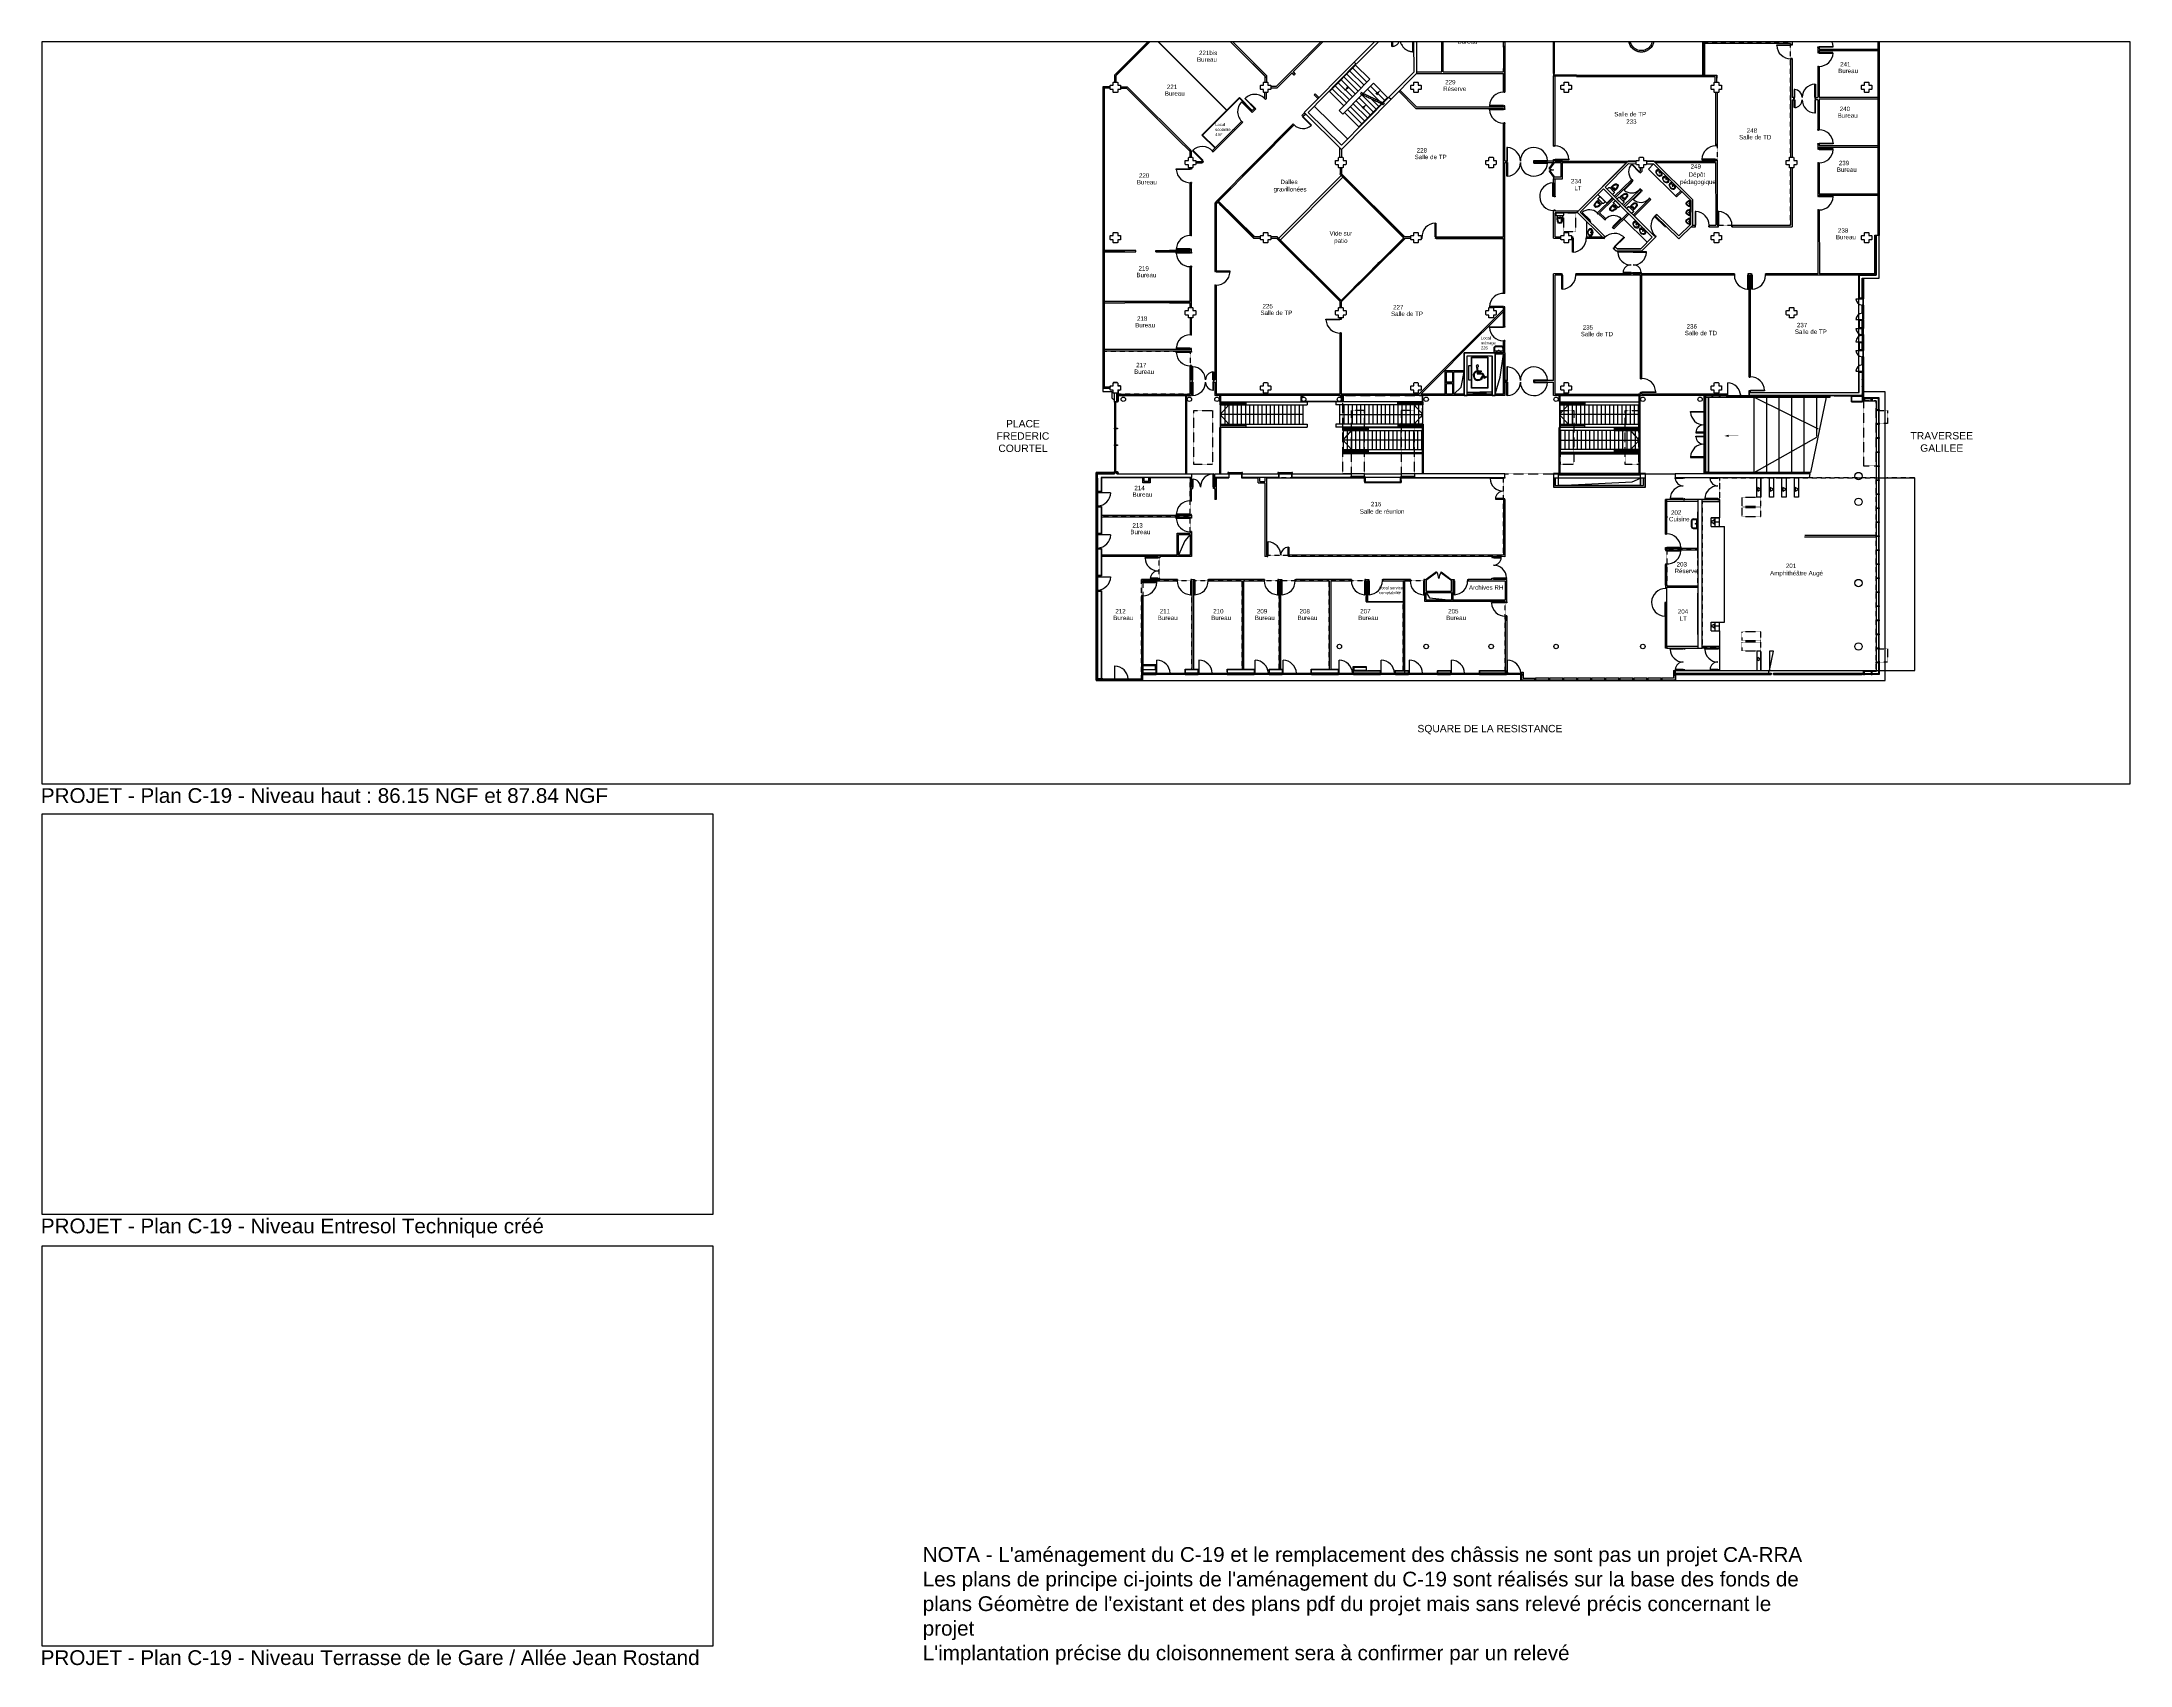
# Paper-space layout 'C-19 PROJET - Plans de Niveaux' of a CAD drawing. Header units: metres. Extents: x 128 to 1543, y 57 to 1157.
# The model-space entities are those that its viewports show. They can reach past a viewport. Long polylines and large blocks are cut down to what shows.
import ezdxf

# ---------------------------------------------------------------- set-up
doc = ezdxf.new("R2010")
doc.units = ezdxf.units.M
for name, pattern in [('CACHE', [0.375, 0.25, -0.125]), ('CACHE2', [0.1875, 0.125, -0.0625]), ('CACHEX2', [0.75, 0.5, -0.25]), ('CONTINU', [0])]:
    doc.linetypes.add(name, pattern=pattern)
for name, color, linetype in [('_numérotation salles', 8, 'Continuous'), ('amphi 201', 8, 'CONTINU'), ('Désignation', 8, 'CONTINU'), ('GEX_MEP_cartouche', 7, 'Continuous'), ('GEX_VOL_Archi', 8, 'Continuous')]:
    doc.layers.add(name, color=color, linetype=linetype)
doc.layers.add('_RRA-8-annotation', color=1, linetype='Continuous', lineweight=9)
doc.styles.add('G100TXT-droit', font='swissl.ttf', dxfattribs={"height": 0.2})
doc.styles.get("Standard").update_dxf_attribs({"font": 'swissl.ttf'})
doc.linetypes.add('ISOLATION', pattern='A,0.0001,-0.1,[134,ltypeshp.shx,S=0.1,R=0,X=-0.1,Y=0],-0.2,[134,ltypeshp.shx,S=0.1,R=180,X=0.1,Y=0],-0.1', length=0.4001)

msp = doc.modelspace()

# ---------------------------------------------------------------- linework, layer by layer
at = {"layer": 'amphi 201', "color": 7, "linetype": 'CACHE2'}
msp.add_lwpolyline([(612.96, -900.48), (612.96, -910.31), (614.12, -910.31), (614.12, -911.93), (627.36, -911.93), (627.36, -898.89), (614.12, -898.91), (614.12, -900.48)], close=True, dxfattribs=at)
at = {"layer": 'GEX_VOL_Archi', "color": 7}
for p, q in [((613, -871.69), (613, -863.13)), ((613.1, -863.14), (613.1, -871.69)), ((624.85, -862.2), (624.85, -882.47)), ((624.95, -862.2), (624.95, -882.47)), ((595.3, -871.38), (595.3, -864.47)), ((593.5, -865.5), (593.5, -868.91)), ((593.6, -865.5), (593.6, -868.91)), ((573.15, -871.57), (577.43, -867.29)), ((573.25, -871.61), (577.53, -867.33)), ((620.77, -866.52), (620.77, -868.73)), ((620.87, -866.67), (620.88, -868.73)), ((624.9, -866.67), (624.9, -869.83)), ((575.78, -869.01), (576.55, -868.24)), ((584.1, -872.35), (587.66, -868.79)), ((587.68, -868.77), (587.66, -868.79)), ((587.73, -868.86), (587.66, -868.79)), ((587.71, -868.8), (587.68, -868.77)), ((587.73, -868.79), (587.71, -868.8)), ((587.76, -868.82), (587.73, -868.79)), ((595.4, -871.38), (595.4, -868.11)), ((613.05, -867.8), (613.05, -869.4)), ((618.98, -868.7), (618.93, -868.7)), ((618.93, -868.7), (618.93, -868.73)), ((618.93, -868.73), (618.94, -869.35)), ((619.03, -868.73), (618.93, -868.73)), ((618.93, -868.73), (619.03, -868.73)), ((618.98, -868.68), (618.98, -868.7)), ((619.03, -868.68), (618.98, -868.68)), ((619.03, -868.68), (619.03, -868.73)), ((619.03, -868.73), (619.04, -869.52)), ((620.77, -868.73), (620.88, -868.73)), ((620.78, -868.73), (620.88, -868.73)), ((620.78, -868.78), (620.78, -868.73)), ((620.78, -868.78), (620.83, -868.78)), ((620.83, -868.76), (620.88, -868.76)), ((620.83, -868.78), (620.83, -868.76)), ((620.88, -868.76), (620.88, -868.73)), ((574.1, -870.69), (574.87, -869.92)), ((574.83, -869.89), (574.9, -869.96)), ((574.9, -869.82), (574.97, -869.89)), ((574.94, -869.85), (575.71, -869.08)), ((575.68, -869.04), (575.75, -869.12)), ((580.73, -873.98), (575.73, -868.99)), ((580.75, -873.96), (575.75, -868.97)), ((575.75, -868.97), (575.82, -869.04)), ((585.23, -871.37), (587.73, -868.86)), ((587.76, -868.82), (587.73, -868.86)), ((589.36, -870.71), (591.17, -868.91)), ((589.5, -870.85), (591.25, -869.11)), ((591.17, -868.91), (591.9, -868.91)), ((591.25, -869.11), (591.9, -869.11)), ((591.9, -868.91), (591.9, -869.11)), ((591.9, -869.11), (591.9, -869.01)), ((591.9, -869.01), (591.95, -869.01)), ((591.93, -869.11), (591.9, -869.11)), ((591.93, -869.06), (591.93, -869.11)), ((591.95, -869.06), (591.93, -869.06)), ((591.93, -869.65), (591.93, -869.11)), ((591.93, -869.11), (591.97, -869.11)), ((591.97, -869.65), (591.93, -869.65)), ((591.95, -869.01), (591.95, -869.06)), ((591.97, -869.11), (591.97, -869.65)), ((593.37, -869.11), (593.33, -869.11)), ((593.33, -869.11), (593.33, -870.01)), ((593.33, -870.01), (593.37, -870.01)), ((593.35, -869.01), (593.35, -869.06)), ((593.4, -869.01), (593.35, -869.01)), ((593.35, -869.06), (593.37, -869.06)), ((593.37, -869.06), (593.37, -869.11)), ((593.37, -870.01), (593.37, -869.11)), ((593.37, -869.11), (593.4, -869.11)), ((593.4, -868.91), (593.41, -871.39)), ((593.4, -869.11), (593.4, -869.01)), ((593.6, -868.91), (593.6, -871.48)), ((599.48, -869.32), (599.48, -869.35)), ((599.53, -869.32), (599.48, -869.32)), ((599.58, -869.35), (599.48, -869.35)), ((599.48, -869.7), (599.48, -871.15)), ((599.58, -869.3), (599.53, -869.3)), ((599.53, -869.3), (599.53, -869.32)), ((599.53, -869.7), (599.53, -871.15)), ((599.58, -869.3), (599.58, -869.35)), ((599.58, -869.7), (599.58, -871.15)), ((613.1, -869.4), (613, -869.4)), ((613.1, -869.5), (613, -869.5)), ((613.05, -869.5), (613.05, -871.1)), ((613.1, -869.34), (618.94, -869.35)), ((613.1, -869.44), (618.94, -869.45)), ((618, -869.59), (618, -869.55)), ((618, -869.55), (618.94, -869.55)), ((618.94, -869.59), (618, -869.59)), ((618.94, -869.45), (618.94, -869.52)), ((618.94, -869.55), (618.94, -869.52)), ((618.94, -869.52), (619.04, -869.52)), ((618.99, -869.55), (618.94, -869.55)), ((618.94, -869.55), (618.94, -869.59)), ((618.99, -869.57), (618.99, -869.55)), ((619.04, -869.57), (618.99, -869.57)), ((619.04, -869.52), (619.04, -869.57)), ((620.78, -869.68), (620.83, -869.68)), ((620.78, -869.73), (620.78, -869.68)), ((620.78, -869.73), (620.88, -869.73)), ((620.78, -869.73), (620.78, -870.03)), ((620.78, -869.73), (620.78, -870.03)), ((620.88, -869.73), (620.78, -869.73)), ((620.78, -870.03), (620.88, -870.03)), ((620.78, -870.03), (620.78, -870.08)), ((620.88, -870.03), (620.78, -870.03)), ((620.78, -870.08), (620.83, -870.08)), ((620.83, -869.68), (620.83, -869.7)), ((620.83, -869.7), (620.88, -869.7)), ((620.83, -870.08), (620.83, -870.06)), ((620.83, -870.06), (620.88, -870.06)), ((620.88, -869.7), (620.88, -869.66)), ((620.88, -869.66), (621.81, -869.66)), ((620.88, -869.7), (620.88, -869.83)), ((621.81, -869.7), (620.88, -869.7)), ((620.88, -869.7), (620.88, -869.73)), ((620.88, -869.73), (620.88, -869.83)), ((620.88, -869.83), (624.85, -869.83)), ((620.88, -869.93), (624.85, -869.93)), ((620.88, -869.93), (620.88, -870.03)), ((620.88, -869.93), (620.88, -870.03)), ((620.88, -870.06), (620.88, -870.03)), ((620.88, -870.06), (620.88, -870.1)), ((621.81, -870.06), (620.88, -870.06)), ((620.88, -870.1), (621.81, -870.1)), ((621.81, -869.66), (621.81, -869.7)), ((621.81, -870.1), (621.81, -870.06)), ((624.85, -869.83), (624.95, -869.83)), ((624.85, -869.93), (624.95, -869.93)), ((624.9, -869.93), (624.9, -873.1)), ((573.15, -872.07), (573.15, -871.57)), ((573.22, -871.5), (573.29, -871.57)), ((573.25, -871.54), (574.03, -870.77)), ((573.25, -872.07), (573.25, -871.61)), ((573.99, -870.73), (574.06, -870.8)), ((574.06, -870.66), (574.13, -870.73)), ((582.5, -870.84), (583.33, -871.67)), ((584.15, -872.45), (585.16, -871.44)), ((585.98, -874.13), (589.36, -870.71)), ((586.25, -874.12), (589.49, -870.84)), ((587.7, -872.71), (589.46, -870.92)), ((588.87, -871.52), (589.84, -872.48)), ((588.87, -871.52), (589.84, -872.48)), ((589.07, -871.32), (590.04, -872.28)), ((589.07, -871.32), (590.04, -872.28)), ((589.27, -871.12), (590.24, -872.08)), ((589.36, -870.71), (589.5, -870.85)), ((589.44, -870.9), (590.43, -871.88)), ((591.73, -873.09), (593.41, -871.39)), ((591.88, -873.23), (593.6, -871.48)), ((593.6, -871.24), (593.6, -871.48)), ((593.6, -871.38), (595.3, -871.38)), ((593.6, -871.48), (599.48, -871.48)), ((595.4, -871.38), (599.48, -871.38)), ((599.48, -871.38), (599.48, -871.2)), ((599.48, -871.2), (599.58, -871.2)), ((599.58, -872.72), (599.58, -871.2)), ((604.44, -871.59), (613, -871.59)), ((604.44, -871.69), (604.44, -871.59)), ((604.54, -871.69), (604.54, -871.59)), ((606.2, -871.69), (606.2, -871.59)), ((606.3, -871.69), (606.3, -871.59)), ((607.9, -871.69), (607.9, -871.59)), ((608, -871.69), (608, -871.59)), ((608, -871.64), (609.6, -871.64)), ((609.6, -871.69), (609.6, -871.59)), ((609.7, -871.69), (609.7, -871.59)), ((609.7, -871.64), (611.3, -871.64)), ((611.3, -871.69), (611.3, -871.59)), ((611.4, -871.69), (611.4, -871.59)), ((611.4, -871.64), (613, -871.64)), ((613, -871.1), (613, -871.07)), ((613.1, -871.1), (613, -871.1)), ((613, -871.1), (613.1, -871.1)), ((613.1, -871.2), (613, -871.2)), ((613, -871.59), (613.1, -871.59)), ((613.05, -871.2), (613.05, -871.59)), ((613.1, -871.59), (613.94, -871.59)), ((613.1, -871.59), (613.94, -871.59)), ((613.94, -872.05), (613.94, -871.59)), ((613.94, -872.07), (613.94, -871.59)), ((618.99, -870.49), (618.94, -870.49)), ((618.94, -870.49), (618.94, -870.52)), ((618.94, -870.52), (618.94, -877.16, -8.61)), ((619.04, -870.52), (618.94, -870.52)), ((618.99, -870.47), (618.99, -870.49)), ((619.04, -870.47), (618.99, -870.47)), ((619.04, -870.47), (619.04, -870.52)), ((619.04, -870.52), (619.04, -873.11)), ((620.78, -870.98), (620.83, -870.98)), ((620.78, -870.98), (620.78, -871.03)), ((620.78, -871.03), (620.88, -871.03)), ((620.78, -871.03), (620.78, -873.11)), ((620.78, -871.03), (620.88, -871.03)), ((620.83, -870.98), (620.83, -871)), ((620.83, -871), (620.88, -871)), ((620.88, -871), (620.88, -873.1)), ((620.88, -871), (620.88, -871.03)), ((572.34, -872.38), (572.34, -892.84)), ((572.84, -872.38), (572.34, -872.38)), ((572.84, -872.48), (572.34, -872.48)), ((572.34, -872.99), (572.44, -872.99)), ((572.39, -872.99), (572.39, -872.48)), ((572.44, -872.38), (572.44, -892.84)), ((572.74, -872.43), (572.44, -872.43)), ((572.74, -872.38), (572.74, -872.48)), ((573.15, -871.67), (573.25, -871.67)), ((573.15, -871.97), (573.25, -871.97)), ((573.2, -871.67), (573.2, -871.97)), ((573.55, -872.38), (573.99, -872.38)), ((573.55, -872.48), (573.95, -872.48)), ((573.95, -872.48), (577.41, -875.94)), ((573.99, -872.38), (578.26, -876.64)), ((583.3, -872.78), (583.3, -873.18)), ((583.33, -872.07), (583.33, -871.67)), ((583.4, -872.78), (583.4, -873.2)), ((583.73, -872.35), (584.1, -872.35)), ((583.73, -872.45), (584.15, -872.45)), ((587.67, -872.69), (588.66, -873.67)), ((587.89, -872.52), (588.86, -873.47)), ((588.09, -872.32), (589.05, -873.27)), ((588.28, -872.12), (589.25, -873.07)), ((588.35, -873.99), (590.43, -871.88)), ((588.48, -871.92), (589.45, -872.88)), ((588.61, -874.24), (589.89, -872.94)), ((588.68, -871.72), (589.65, -872.68)), ((589.89, -872.94), (590.87, -873.9)), ((589.92, -872.91), (590.67, -872.15)), ((590.27, -872.55), (591.25, -873.52)), ((590.47, -872.35), (591.45, -873.32)), ((590.67, -872.15), (591.64, -873.12)), ((593.56, -873.85), (592.4, -872.69)), ((593.6, -873.75), (592.47, -872.62)), ((599.48, -872.75), (599.48, -872.72)), ((599.58, -872.72), (599.48, -872.72)), ((599.53, -872.75), (599.48, -872.75)), ((599.53, -872.77), (599.53, -872.75)), ((599.58, -872.77), (599.53, -872.77)), ((599.58, -872.77), (599.58, -872.72)), ((602.88, -876.36), (602.88, -871.64)), ((602.88, -876.36), (602.88, -872.14)), ((602.98, -876.36), (602.98, -871.64)), ((604.44, -871.69), (613, -871.69)), ((604.54, -871.64), (606.2, -871.64)), ((606.3, -871.64), (607.9, -871.64)), ((613, -871.69), (613.1, -871.69)), ((613, -871.69), (613.1, -871.69)), ((613.1, -871.69), (613.84, -871.69)), ((613.84, -872.05), (613.84, -871.69)), ((613.84, -872.07), (613.84, -871.69)), ((619.22, -872.57), (619.18, -872.57)), ((619.18, -872.57), (619.18, -873.11)), ((619.22, -873.11), (619.22, -872.57)), ((620.58, -872.21), (620.62, -872.21)), ((620.58, -873.11), (620.58, -872.21)), ((620.62, -872.21), (620.62, -873.11)), ((572.34, -873.09), (572.44, -873.09)), ((572.39, -874.72), (572.39, -873.09)), ((579.06, -875.66), (581.6, -873.12)), ((579.1, -875.66), (581.6, -873.16)), ((580.9, -873.86), (580.9, -873.86)), ((581.55, -873.21), (581.55, -873.21)), ((582.47, -873.99), (581.6, -873.12)), ((582.44, -874.01), (581.6, -873.16)), ((581.74, -873.41), (581.74, -873.41)), ((582.47, -874.13), (581.74, -873.41)), ((582.68, -873.92), (581.96, -873.19)), ((581.99, -873.17), (581.99, -873.17)), ((582.71, -873.89), (581.99, -873.17)), ((582.39, -874.06), (582.64, -873.82)), ((582.47, -874.13), (582.71, -873.89)), ((583.29, -873.16), (583.3, -873.15)), ((583.29, -873.16), (583.3, -873.15)), ((583.36, -873.24), (583.4, -873.2)), ((585.98, -874.13), (588.51, -876.63)), ((586.25, -874.12), (588.51, -876.35)), ((586.67, -873.69), (588.93, -875.92)), ((588.35, -873.99), (588.61, -874.24)), ((591.73, -873.09), (588.51, -876.35)), ((591.88, -873.23), (588.51, -876.63)), ((588.71, -874.13), (589.72, -875.12)), ((588.91, -873.93), (589.89, -874.9)), ((589.11, -873.73), (590.08, -874.7)), ((589.3, -873.53), (590.28, -874.5)), ((589.5, -873.33), (590.48, -874.3)), ((591.05, -873.72), (589.69, -875.1)), ((589.7, -873.14), (590.67, -874.1)), ((590.53, -873.2), (591.05, -873.72)), ((591.05, -873.72), (591.64, -873.12)), ((591.73, -873.09), (591.88, -873.23)), ((593.56, -873.85), (599.48, -873.85)), ((593.6, -873.75), (599.48, -873.75)), ((598.54, -873.65), (598.54, -873.69)), ((599.48, -873.65), (598.54, -873.65)), ((598.54, -873.69), (599.48, -873.69)), ((598.54, -873.91), (599.48, -873.91)), ((598.54, -873.95), (598.54, -873.91)), ((599.48, -873.95), (598.54, -873.95)), ((599.48, -873.69), (599.48, -873.65)), ((599.53, -873.69), (599.48, -873.69)), ((599.48, -873.69), (599.48, -873.72)), ((599.48, -873.75), (599.48, -873.72)), ((599.48, -873.72), (599.58, -873.72)), ((599.48, -873.88), (599.48, -873.85)), ((599.48, -873.88), (599.58, -873.88)), ((599.48, -873.91), (599.48, -873.88)), ((599.48, -873.91), (599.48, -873.95)), ((599.53, -873.91), (599.48, -873.91)), ((599.53, -873.67), (599.53, -873.69)), ((599.58, -873.67), (599.53, -873.67)), ((599.53, -873.93), (599.53, -873.91)), ((599.58, -873.93), (599.53, -873.93)), ((599.58, -873.72), (599.58, -873.67)), ((599.58, -873.88), (599.58, -873.72)), ((599.58, -873.88), (599.58, -873.93)), ((619.04, -873.26), (619.04, -877.16)), ((619.15, -873.11), (619.15, -873.26)), ((619.18, -873.11), (619.15, -873.11)), ((619.18, -873.26), (619.15, -873.26)), ((619.18, -873.11), (619.22, -873.11)), ((619.18, -873.17), (619.18, -873.11)), ((619.2, -873.17), (619.18, -873.17)), ((619.18, -873.26), (619.18, -873.2)), ((619.18, -873.2), (619.2, -873.2)), ((619.18, -873.8), (619.18, -873.26)), ((619.18, -873.26), (619.22, -873.26)), ((619.22, -873.8), (619.18, -873.8)), ((619.2, -873.2), (619.2, -873.17)), ((619.22, -873.26), (619.22, -873.8)), ((620.62, -873.11), (620.58, -873.11)), ((620.58, -873.26), (620.58, -874.16)), ((620.62, -873.26), (620.58, -873.26)), ((620.58, -874.16), (620.62, -874.16)), ((620.6, -873.17), (620.62, -873.17)), ((620.6, -873.2), (620.6, -873.17)), ((620.6, -873.2), (620.62, -873.2)), ((620.62, -873.11), (620.65, -873.11)), ((620.62, -873.17), (620.62, -873.11)), ((620.62, -873.26), (620.62, -873.2)), ((620.62, -873.26), (620.65, -873.26)), ((620.62, -874.16), (620.62, -873.26)), ((620.65, -873.26), (620.65, -873.11)), ((620.78, -873.26), (620.78, -875.27)), ((620.88, -873.1), (624.85, -873.1)), ((620.88, -873.2), (624.85, -873.2)), ((620.88, -873.2), (620.88, -875.27)), ((624.85, -873.1), (624.95, -873.1)), ((624.85, -873.2), (624.95, -873.2)), ((624.9, -873.2), (624.9, -876.37)), ((572.34, -874.72), (572.44, -874.72)), ((572.34, -874.82), (572.44, -874.82)), ((572.39, -876.45), (572.39, -874.82)), ((579.06, -875.66), (579.93, -876.53)), ((579.95, -876.51), (579.1, -875.66)), ((579.75, -876.72), (581.75, -874.71)), ((579.84, -876.76), (581.82, -874.78)), ((585.23, -874.89), (580.05, -880.13)), ((585.3, -874.96), (580.12, -880.2)), ((581.16, -875.3), (581.23, -875.23)), ((581.23, -875.23), (581.23, -875.23)), ((581.75, -874.71), (581.75, -874.71)), ((583.64, -876.61), (584.43, -875.81)), ((584.38, -875.76), (584.45, -875.83)), ((584.45, -875.69), (584.52, -875.76)), ((584.5, -875.74), (585.14, -875.1)), ((585.09, -875.04), (585.16, -875.11)), ((585.16, -874.97), (585.23, -875.04)), ((585.16, -874.97), (585.23, -875.04)), ((585.23, -874.89), (585.3, -874.96)), ((599.48, -874.85), (599.48, -874.88)), ((599.53, -874.85), (599.48, -874.85)), ((599.48, -882.53), (599.48, -874.88)), ((599.48, -882.53), (599.48, -874.88)), ((599.58, -874.88), (599.48, -874.88)), ((599.58, -874.83), (599.53, -874.83)), ((599.53, -874.83), (599.53, -874.85)), ((599.58, -874.83), (599.58, -874.88)), ((599.58, -877.42), (599.58, -874.88)), ((620.78, -875.27), (620.88, -875.27)), ((620.78, -875.27), (620.88, -875.27)), ((620.78, -875.32), (620.78, -875.27)), ((620.78, -875.32), (620.83, -875.32)), ((620.83, -875.3), (620.88, -875.3)), ((620.83, -875.32), (620.83, -875.3)), ((620.88, -875.3), (620.88, -875.27)), ((572.34, -876.45), (572.44, -876.45)), ((572.34, -876.55), (572.44, -876.55)), ((572.39, -878.18), (572.39, -876.55)), ((577.41, -875.94), (578.26, -876.78)), ((578.36, -876.74), (578.26, -876.64)), ((578.26, -877.16), (578.26, -876.78)), ((578.36, -877.16), (578.36, -876.74)), ((578.45, -876.69), (578.42, -876.72)), ((578.42, -876.72), (579.08, -877.38)), ((579.11, -877.35), (578.45, -876.69)), ((579.78, -876.75), (579.75, -876.72)), ((579.84, -876.76), (579.77, -876.69)), ((579.77, -876.76), (579.78, -876.75)), ((579.8, -876.8), (579.77, -876.76)), ((579.8, -876.8), (579.84, -876.76)), ((582.77, -877.49), (583.57, -876.69)), ((583.52, -876.63), (583.59, -876.7)), ((583.59, -876.56), (583.66, -876.63)), ((588.41, -877.14), (588.41, -877.16)), ((588.51, -877.14), (588.51, -877.16)), ((599.71, -876.5), (599.71, -877.42)), ((599.75, -876.5), (599.71, -876.5)), ((599.75, -877.42), (599.75, -876.5)), ((602.88, -876.36), (602.98, -876.36)), ((602.88, -876.41), (602.88, -876.36)), ((602.88, -876.41), (602.93, -876.41)), ((602.93, -876.39), (602.98, -876.39)), ((602.93, -876.41), (602.93, -876.39)), ((602.98, -876.39), (602.98, -876.36)), ((602.98, -877.33), (602.98, -877.29)), ((602.98, -877.29), (603.92, -877.29)), ((603.92, -877.29), (603.92, -877.33)), ((612.92, -877.29), (612.92, -877.33)), ((613.86, -877.29), (612.92, -877.29)), ((613.86, -876.39), (613.86, -876.36)), ((613.96, -876.36), (613.86, -876.36)), ((613.91, -876.39), (613.86, -876.39)), ((613.86, -877.33), (613.86, -877.29)), ((613.91, -876.41), (613.91, -876.39)), ((613.96, -876.41), (613.91, -876.41)), ((613.96, -876.41), (613.96, -876.36)), ((620.78, -876.22), (620.83, -876.22)), ((620.78, -876.27), (620.78, -876.22)), ((620.78, -876.27), (620.88, -876.27)), ((620.78, -876.27), (620.78, -876.57)), ((620.88, -876.27), (620.78, -876.27)), ((620.78, -876.57), (620.88, -876.57)), ((620.78, -876.57), (620.78, -876.62)), ((620.88, -876.57), (620.78, -876.57)), ((620.78, -876.62), (620.83, -876.62)), ((620.83, -876.22), (620.83, -876.24)), ((620.83, -876.24), (620.88, -876.24)), ((620.83, -876.62), (620.83, -876.6)), ((620.83, -876.6), (620.88, -876.6)), ((620.88, -876.24), (620.88, -876.2)), ((620.88, -876.2), (621.82, -876.2)), ((620.88, -876.24), (620.88, -876.37)), ((621.82, -876.24), (620.88, -876.24)), ((620.88, -876.24), (620.88, -876.27)), ((620.88, -876.37), (624.85, -876.37)), ((620.88, -876.47), (624.85, -876.47)), ((620.88, -876.47), (620.88, -876.6)), ((620.88, -876.6), (620.88, -876.57)), ((620.88, -876.6), (620.88, -876.64)), ((621.82, -876.6), (620.88, -876.6)), ((620.88, -876.64), (621.82, -876.64)), ((621.82, -876.2), (621.82, -876.24)), ((621.82, -876.64), (621.82, -876.6)), ((624.85, -876.37), (624.95, -876.37)), ((624.85, -876.47), (624.95, -876.47)), ((624.9, -876.47), (624.9, -879.63)), ((572.34, -878.18), (572.44, -878.18)), ((572.34, -878.28), (572.44, -878.28)), ((572.39, -879.91), (572.39, -878.28)), ((577.32, -877.95), (578.26, -877.95)), ((577.32, -877.99), (577.32, -877.95)), ((578.26, -877.99), (577.32, -877.99)), ((578.26, -877.92), (578.26, -877.87)), ((578.26, -877.92), (578.36, -877.92)), ((578.26, -877.95), (578.26, -877.92)), ((578.26, -877.95), (578.26, -877.99)), ((578.31, -877.95), (578.26, -877.95)), ((578.31, -877.97), (578.31, -877.95)), ((578.36, -877.97), (578.31, -877.97)), ((578.36, -877.92), (578.36, -877.87)), ((578.36, -877.92), (578.36, -877.97)), ((578.64, -877.44), (579.02, -877.44)), ((578.64, -877.54), (579.06, -877.54)), ((579.02, -877.44), (579.06, -877.4)), ((579.08, -877.38), (579.06, -877.4)), ((579.06, -877.4), (579.13, -877.47)), ((579.06, -877.54), (579.13, -877.47)), ((579.08, -877.38), (579.11, -877.35)), ((579.12, -877.42), (579.08, -877.38)), ((579.13, -877.4), (579.12, -877.42)), ((579.17, -877.44), (579.13, -877.4)), ((579.13, -877.47), (579.17, -877.44)), ((581.78, -878.39), (581.85, -878.46)), ((581.85, -878.32), (581.92, -878.39)), ((581.9, -878.37), (582.7, -877.56)), ((582.65, -877.51), (582.72, -877.58)), ((582.72, -877.44), (582.79, -877.51)), ((584.26, -882.64), (588.5, -878.4)), ((584.37, -882.75), (588.61, -878.51)), ((588.42, -878.28), (588.4, -878.3)), ((588.47, -878.37), (588.4, -878.3)), ((588.42, -877.87), (588.42, -878.28)), ((588.47, -878.37), (588.54, -878.3)), ((588.47, -878.37), (592.71, -882.61)), ((589.28, -879.11), (588.5, -878.33)), ((588.52, -877.87), (588.52, -878.28)), ((588.52, -878.28), (588.54, -878.3)), ((588.54, -878.3), (592.8, -882.56)), ((599.58, -882.53), (599.58, -877.52)), ((599.71, -877.42), (599.68, -877.42)), ((599.68, -877.42), (599.73, -877.42)), ((599.68, -877.52), (599.68, -877.42)), ((599.68, -877.52), (599.73, -877.52)), ((599.71, -877.52), (599.68, -877.52)), ((599.71, -877.42), (599.75, -877.42)), ((599.71, -877.47), (599.71, -877.42)), ((599.71, -877.47), (599.71, -877.52)), ((599.71, -877.52), (599.75, -877.52)), ((599.71, -878.44), (599.71, -877.52)), ((599.75, -878.44), (599.71, -878.44)), ((599.75, -877.52), (599.75, -878.44)), ((601.55, -877.38), (602.47, -877.38)), ((601.55, -877.42), (601.55, -877.38)), ((601.55, -877.42), (601.58, -877.42)), ((601.55, -877.47), (601.55, -877.42)), ((602.47, -877.42), (601.55, -877.42)), ((601.55, -877.52), (601.55, -877.47)), ((601.58, -877.52), (601.55, -877.52)), ((602.47, -877.52), (601.55, -877.52)), ((601.55, -877.56), (601.55, -877.52)), ((601.55, -877.56), (602.47, -877.56)), ((602.47, -877.38), (602.47, -877.42)), ((602.47, -877.56), (602.47, -877.52)), ((602.59, -877.92), (602.88, -877.52)), ((602.59, -877.92), (602.63, -877.96)), ((602.59, -878.11), (602.63, -878.08)), ((602.59, -878.11), (602.88, -878.52)), ((602.63, -877.96), (602.92, -877.55)), ((602.63, -878.08), (602.92, -878.49)), ((602.88, -877.31), (602.93, -877.31)), ((602.88, -877.36), (602.88, -877.31)), ((602.98, -877.36), (602.88, -877.36)), ((602.88, -877.52), (602.92, -877.55)), ((602.88, -878.52), (602.92, -878.49)), ((602.88, -879.8), (602.88, -878.62)), ((602.93, -877.31), (602.93, -877.33)), ((602.93, -877.33), (602.98, -877.33)), ((603.92, -877.33), (602.98, -877.33)), ((602.98, -877.33), (602.98, -877.36)), ((602.98, -879.8), (602.98, -878.62)), ((603.48, -877.42), (607.93, -877.42)), ((603.48, -877.52), (607.83, -877.52)), ((604.48, -880.89), (607.9, -877.44)), ((606.38, -879.19), (607.96, -877.59)), ((606.99, -879.81), (608.15, -878.68)), ((607.9, -877.44), (607.93, -877.42)), ((607.9, -877.44), (608.49, -877.45)), ((607.93, -877.42), (608.49, -877.42)), ((607.96, -877.59), (608.48, -877.6)), ((608.15, -877.64), (608.18, -877.61)), ((608.67, -878.17), (608.15, -877.64)), ((608.17, -878.66), (608.15, -878.68)), ((608.22, -878.75), (608.15, -878.68)), ((608.2, -878.69), (608.17, -878.66)), ((608.18, -877.61), (608.7, -878.14)), ((608.22, -878.68), (608.2, -878.69)), ((608.25, -878.72), (608.22, -878.68)), ((608.7, -878.14), (608.67, -878.17)), ((608.7, -878.14), (608.72, -878.12)), ((608.73, -878.18), (608.7, -878.14)), ((608.72, -878.12), (608.75, -878.09)), ((608.72, -878.12), (608.79, -878.19)), ((608.72, -878.19), (608.73, -878.18)), ((608.75, -878.23), (608.72, -878.19)), ((608.75, -877.88), (608.75, -878.09)), ((608.79, -878.19), (608.75, -878.23)), ((608.79, -878.19), (608.85, -878.13)), ((608.85, -877.88), (608.85, -878.13)), ((609.18, -877.61), (609.66, -877.61)), ((609.19, -877.42), (609.68, -877.42)), ((612.17, -880.1), (609.66, -877.61)), ((612.32, -880.04), (609.68, -877.42)), ((609.68, -877.42), (613.86, -877.42)), ((609.78, -877.52), (613.86, -877.52)), ((610.08, -878.14), (610.04, -878.1)), ((610.12, -878.11), (610.06, -878.17)), ((610.07, -878.1), (610.09, -878.08)), ((610.1, -878.13), (610.07, -878.1)), ((610.09, -878.08), (610.18, -878.17)), ((610.14, -878.14), (610.09, -878.2)), ((610.16, -878.22), (610.11, -878.17)), ((610.14, -878.14), (610.12, -878.11)), ((610.16, -878.18), (610.13, -878.15)), ((610.18, -878.17), (610.16, -878.18)), ((610.53, -878.59), (610.49, -878.54)), ((610.56, -878.56), (610.51, -878.61)), ((610.52, -878.54), (610.54, -878.52)), ((610.55, -878.57), (610.52, -878.54)), ((610.54, -878.52), (610.63, -878.61)), ((610.59, -878.59), (610.54, -878.64)), ((610.59, -878.59), (610.56, -878.56)), ((610.61, -878.66), (610.56, -878.62)), ((610.61, -878.63), (610.58, -878.6)), ((610.63, -878.61), (610.61, -878.63)), ((612.92, -877.33), (613.86, -877.33)), ((613.91, -877.33), (613.86, -877.33)), ((613.86, -877.33), (613.86, -877.36)), ((613.86, -877.36), (613.86, -877.42)), ((613.86, -877.36), (613.96, -877.36)), ((613.86, -877.52), (613.87, -881.77)), ((613.91, -877.31), (613.91, -877.33)), ((613.96, -877.31), (613.91, -877.31)), ((613.96, -877.36), (613.96, -877.31)), ((613.96, -877.36), (613.97, -881.77)), ((618.94, -877.87), (618.94, -881.77)), ((619.04, -877.87), (619.04, -881.87)), ((620.78, -877.52), (620.83, -877.52)), ((620.78, -877.52), (620.78, -877.57)), ((620.78, -877.57), (620.88, -877.57)), ((620.78, -877.57), (620.78, -879.76)), ((620.78, -877.57), (620.88, -877.57)), ((620.83, -877.52), (620.83, -877.54)), ((620.83, -877.54), (620.88, -877.54)), ((620.88, -877.54), (620.88, -879.63)), ((620.88, -877.54), (620.88, -877.57)), ((572.34, -879.91), (572.44, -879.91)), ((572.34, -880.01), (572.44, -880.01)), ((572.39, -881.64), (572.39, -880.01)), ((578.26, -878.89), (578.26, -878.92)), ((578.31, -878.89), (578.26, -878.89)), ((578.26, -882.44), (578.26, -878.92)), ((578.36, -878.92), (578.26, -878.92)), ((578.36, -878.92), (578.26, -878.92)), ((578.36, -878.87), (578.31, -878.87)), ((578.31, -878.87), (578.31, -878.89)), ((578.36, -878.87), (578.36, -878.92)), ((578.36, -882.44), (578.36, -878.92)), ((580.12, -880.06), (582.63, -882.56)), ((580.96, -879.32), (580.17, -880.11)), ((580.91, -879.27), (580.98, -879.34)), ((580.98, -879.2), (581.05, -879.27)), ((589.31, -879.07), (589.24, -879.14)), ((589.38, -879.14), (589.31, -879.21)), ((590.15, -879.98), (589.35, -879.18)), ((590.19, -879.95), (590.12, -880.02)), ((590.26, -880.02), (590.19, -880.09)), ((591.03, -880.85), (590.22, -880.05)), ((602.84, -879.83), (602.84, -878.89)), ((602.84, -878.89), (602.88, -878.89)), ((602.88, -879.83), (602.84, -879.83)), ((602.88, -878.89), (602.88, -879.83)), ((602.88, -879.8), (602.98, -879.8)), ((602.88, -879.83), (602.88, -879.8)), ((602.88, -879.8), (602.98, -879.8)), ((602.93, -879.83), (602.88, -879.83)), ((602.93, -879.85), (602.93, -879.83)), ((602.98, -879.85), (602.93, -879.85)), ((602.98, -879.8), (602.98, -879.85)), ((604.69, -880.89), (606.27, -879.3)), ((605.86, -880.92), (606.89, -879.91)), ((605.88, -879.69), (606.48, -880.28)), ((606.17, -880.25), (605.95, -880.03)), ((606, -880.92), (606.96, -879.98)), ((606.27, -879.3), (609.57, -882.58)), ((606.38, -879.19), (609.72, -882.51)), ((606.48, -880.28), (606.87, -879.89)), ((606.73, -879.26), (606.94, -879.48)), ((607.07, -879.88), (608.22, -878.75)), ((607.38, -879.91), (607.6, -880.13)), ((607.63, -880.44), (608.78, -879.32)), ((607.64, -879.36), (608.17, -878.84)), ((608.19, -878.87), (607.67, -879.39)), ((607.7, -880.51), (608.85, -879.39)), ((608.14, -878.82), (608.22, -878.75)), ((608.17, -878.84), (608.14, -878.82)), ((608.2, -878.81), (608.17, -878.84)), ((608.17, -878.84), (608.19, -878.87)), ((608.21, -878.82), (608.2, -878.81)), ((608.24, -878.72), (608.21, -878.76)), ((608.25, -878.79), (608.21, -878.82)), ((608.25, -878.72), (608.22, -878.75)), ((608.22, -878.75), (608.25, -878.79)), ((608.29, -880.05), (608.26, -880.02)), ((608.27, -880), (608.8, -879.48)), ((608.27, -881.08), (609.41, -879.96)), ((608.82, -879.51), (608.3, -880.03)), ((608.34, -881.15), (609.48, -880.03)), ((608.72, -879.34), (608.68, -879.37)), ((608.68, -879.37), (608.7, -879.39)), ((608.74, -879.29), (608.7, -879.32)), ((608.7, -879.32), (608.72, -879.34)), ((608.78, -879.32), (608.7, -879.39)), ((608.74, -879.29), (608.78, -879.32)), ((608.74, -879.29), (608.78, -879.32)), ((608.78, -879.32), (608.85, -879.39)), ((608.78, -879.46), (608.85, -879.39)), ((608.8, -879.48), (608.78, -879.46)), ((608.83, -879.45), (608.8, -879.48)), ((608.8, -879.48), (608.82, -879.51)), ((608.85, -879.46), (608.83, -879.45)), ((608.85, -879.39), (608.88, -879.43)), ((608.88, -879.43), (608.85, -879.46)), ((609.35, -879.98), (609.31, -880.01)), ((609.31, -880.01), (609.34, -880.03)), ((609.37, -879.93), (609.34, -879.96)), ((609.34, -879.96), (609.35, -879.98)), ((609.41, -879.96), (609.34, -880.03)), ((609.37, -879.93), (609.41, -879.96)), ((609.37, -879.93), (609.41, -879.96)), ((609.41, -879.96), (609.48, -880.03)), ((610.98, -879.03), (610.93, -878.99)), ((611.01, -879), (610.96, -879.06)), ((610.97, -878.99), (610.99, -878.97)), ((611, -879.01), (610.97, -878.99)), ((610.99, -878.97), (611.07, -879.05)), ((611.04, -879.03), (610.99, -879.08)), ((611.04, -879.03), (611.01, -879)), ((611.05, -879.11), (611.01, -879.06)), ((611.06, -879.07), (611.03, -879.04)), ((611.07, -879.05), (611.06, -879.07)), ((611.5, -879.43), (611.15, -879.78)), ((611.15, -879.78), (611.22, -879.85)), ((611.57, -879.5), (611.22, -879.85)), ((612.16, -881.71), (612.17, -880.1)), ((612.17, -880.48), (612.17, -880.11)), ((612.31, -881.77), (612.32, -880.04)), ((620.78, -879.76), (620.78, -879.81)), ((620.88, -879.76), (620.78, -879.76)), ((620.78, -879.81), (620.83, -879.81)), ((620.83, -879.81), (620.83, -879.79)), ((620.83, -879.79), (620.88, -879.79)), ((620.88, -879.63), (624.85, -879.63)), ((620.88, -879.73), (624.85, -879.73)), ((620.88, -879.73), (620.88, -879.76)), ((620.88, -879.79), (620.88, -879.76)), ((620.88, -879.79), (620.88, -879.83)), ((621.82, -879.79), (620.88, -879.79)), ((620.88, -879.83), (621.82, -879.83)), ((621.82, -879.83), (621.82, -879.79)), ((624.85, -879.63), (624.95, -879.63)), ((624.85, -879.73), (624.95, -879.73)), ((624.9, -879.73), (624.9, -882.37)), ((580.05, -880.13), (579.92, -880.27)), ((579.92, -880.27), (579.92, -884.85)), ((580.12, -880.2), (580.02, -880.31)), ((580.02, -880.31), (580.02, -884.85)), ((580.05, -880.13), (580.27, -880.35)), ((580.16, -880.17), (580.31, -880.32)), ((580.27, -880.35), (580.34, -880.28)), ((580.34, -880.43), (580.27, -880.35)), ((580.34, -880.43), (580.41, -880.35)), ((580.34, -880.43), (582.58, -882.66)), ((580.38, -880.39), (582.56, -882.57)), ((591.06, -880.82), (590.99, -880.89)), ((591.13, -880.89), (591.06, -880.96)), ((591.9, -881.73), (591.1, -880.92)), ((602.93, -880.77), (602.88, -880.77)), ((602.88, -880.77), (602.88, -880.8)), ((602.88, -882.65), (602.88, -880.8)), ((602.98, -880.8), (602.88, -880.8)), ((602.98, -880.8), (602.88, -880.8)), ((602.93, -880.75), (602.93, -880.77)), ((602.98, -880.75), (602.93, -880.75)), ((602.98, -880.75), (602.98, -880.8)), ((602.98, -880.82), (602.98, -880.8)), ((604.54, -880.82), (602.98, -880.82)), ((602.98, -882.55), (602.98, -880.92)), ((604.52, -880.92), (602.98, -880.92)), ((603.46, -881.12), (603.15, -881.12)), ((604.48, -880.89), (606.26, -882.65)), ((604.69, -880.89), (606.36, -882.54)), ((604.82, -880.91), (604.79, -880.94)), ((604.79, -880.94), (605.32, -881.46)), ((605.35, -881.43), (604.82, -880.91)), ((605.14, -882.55), (605.14, -881.54)), ((605.32, -881.46), (605.3, -881.48)), ((605.3, -881.48), (605.37, -881.55)), ((605.32, -881.46), (605.35, -881.43)), ((605.35, -881.5), (605.32, -881.46)), ((605.37, -881.48), (605.35, -881.5)), ((605.4, -881.52), (605.37, -881.48)), ((605.37, -881.55), (605.4, -881.52)), ((605.84, -880.94), (605.86, -880.92)), ((605.88, -880.97), (605.84, -880.94)), ((605.86, -880.92), (606.33, -881.38)), ((605.86, -880.99), (605.88, -880.97)), ((605.9, -881.02), (605.86, -880.99)), ((605.9, -881.02), (605.93, -880.99)), ((606, -880.92), (606.4, -881.31)), ((606.33, -881.38), (606.4, -881.31)), ((606.33, -881.38), (606.4, -881.31)), ((606.33, -881.38), (606.4, -881.31)), ((606.36, -881.42), (606.33, -881.38)), ((606.36, -881.42), (606.33, -881.38)), ((606.36, -881.42), (606.4, -881.38)), ((606.38, -881.37), (606.42, -881.33)), ((606.4, -881.38), (606.38, -881.37)), ((606.42, -881.33), (606.4, -881.31)), ((606.89, -881.95), (607.92, -880.94)), ((606.92, -881.83), (607.44, -881.3)), ((607.46, -881.33), (606.94, -881.85)), ((606.96, -882.02), (607.99, -881.01)), ((607.21, -880.52), (606.99, -880.3)), ((607.46, -881.33), (607.44, -881.3)), ((608.03, -880.55), (608.25, -880.77)), ((609.72, -881.17), (609.75, -881.14)), ((610.39, -881.83), (609.72, -881.17)), ((609.75, -881.14), (610.42, -881.8)), ((609.76, -881.13), (610.51, -881.85)), ((609.87, -881.03), (611.37, -882.48)), ((612.16, -881.08), (612.16, -880.71)), ((612.16, -881.68), (612.16, -881.31)), ((612.48, -880.83), (612.48, -881.77)), ((612.52, -880.83), (612.48, -880.83)), ((612.52, -881.77), (612.52, -880.83)), ((614.03, -880.83), (614.03, -881.77)), ((614.07, -880.83), (614.03, -880.83)), ((614.07, -881.77), (614.07, -880.83)), ((620.78, -880.71), (620.83, -880.71)), ((620.78, -880.71), (620.78, -880.76)), ((620.78, -880.76), (620.79, -885.06)), ((620.78, -880.76), (620.88, -880.76)), ((620.83, -880.71), (620.83, -880.73)), ((620.83, -880.73), (620.88, -880.73)), ((620.88, -880.73), (620.88, -880.76)), ((620.88, -880.76), (620.89, -885.06)), ((572.34, -881.64), (572.44, -881.64)), ((572.34, -881.74), (572.44, -881.74)), ((572.34, -882.56), (572.44, -882.56)), ((572.34, -882.66), (572.44, -882.66)), ((572.39, -881.74), (572.39, -882.56)), ((572.39, -883.47), (572.39, -882.66)), ((578.26, -882.44), (578.36, -882.44)), ((578.26, -882.47), (578.26, -882.44)), ((578.36, -882.44), (578.26, -882.44)), ((578.31, -882.47), (578.26, -882.47)), ((578.31, -882.49), (578.31, -882.47)), ((578.36, -882.49), (578.31, -882.49)), ((578.36, -882.49), (578.36, -882.44)), ((582.6, -882.53), (582.53, -882.6)), ((583.02, -882.66), (582.58, -882.66)), ((583.02, -882.56), (582.63, -882.56)), ((584.13, -882.56), (583.73, -882.56)), ((584.13, -882.66), (583.73, -882.66)), ((584.13, -882.56), (584.15, -882.54)), ((584.13, -882.66), (584.15, -882.68)), ((584.22, -882.61), (584.15, -882.54)), ((584.22, -882.61), (584.15, -882.68)), ((584.15, -882.68), (588.4, -886.92)), ((584.96, -883.42), (584.19, -882.64)), ((584.22, -882.61), (588.47, -886.85)), ((588.54, -886.92), (592.82, -882.66)), ((591.94, -881.69), (591.87, -881.76)), ((592.01, -881.76), (591.94, -881.83)), ((592.75, -882.57), (591.97, -881.8)), ((592.71, -882.61), (592.78, -882.54)), ((592.71, -882.61), (592.79, -882.69)), ((592.82, -882.66), (592.79, -882.69)), ((593.2, -882.56), (592.8, -882.56)), ((593.2, -882.66), (592.82, -882.66)), ((593.93, -882.56), (593.89, -882.56)), ((593.89, -882.66), (593.93, -882.66)), ((593.96, -882.56), (593.93, -882.56)), ((593.93, -882.66), (593.93, -882.56)), ((593.98, -882.66), (593.93, -882.66)), ((593.96, -882.61), (593.96, -882.56)), ((593.98, -882.61), (593.96, -882.61)), ((593.98, -882.66), (593.98, -882.61)), ((594.86, -881.62), (594.9, -881.62)), ((594.86, -882.56), (594.86, -881.62)), ((594.9, -882.56), (594.86, -882.56)), ((594.88, -882.61), (594.9, -882.61)), ((594.88, -882.66), (594.88, -882.61)), ((594.93, -882.66), (594.88, -882.66)), ((599.48, -882.66), (594.88, -882.66)), ((594.9, -881.62), (594.9, -882.56)), ((594.9, -882.61), (594.9, -882.56)), ((594.9, -882.56), (594.93, -882.56)), ((594.93, -882.56), (599.48, -882.56)), ((594.93, -882.56), (594.93, -882.66)), ((594.93, -882.66), (594.93, -882.56)), ((594.93, -882.66), (599.48, -882.66)), ((599.48, -882.56), (599.48, -882.53)), ((599.48, -886.4), (599.48, -882.66)), ((599.58, -886.35), (599.58, -882.53)), ((602.88, -882.65), (603.38, -882.65)), ((602.98, -882.55), (603.38, -882.55)), ((604.13, -882.55), (604.08, -882.55)), ((604.13, -882.65), (604.08, -882.65)), ((604.13, -882.55), (604.18, -882.55)), ((604.13, -882.65), (604.13, -882.55)), ((604.13, -882.55), (604.13, -882.65)), ((604.16, -882.65), (604.13, -882.65)), ((604.18, -882.6), (604.16, -882.6)), ((604.16, -882.6), (604.16, -882.65)), ((604.16, -882.65), (604.2, -882.65)), ((604.16, -883.59), (604.16, -882.65)), ((604.18, -882.55), (604.18, -882.6)), ((604.2, -882.65), (604.2, -883.59)), ((605.08, -882.55), (605.08, -882.6)), ((605.08, -882.55), (605.13, -882.55)), ((605.08, -882.6), (605.1, -882.6)), ((605.1, -882.6), (605.1, -882.65)), ((605.1, -882.65), (605.13, -882.65)), ((605.13, -882.55), (606.16, -882.55)), ((605.13, -882.55), (605.13, -882.65)), ((605.13, -882.65), (605.13, -882.55)), ((605.13, -882.65), (606.26, -882.65)), ((605.52, -882.23), (605.44, -882.23)), ((605.52, -882.27), (605.44, -882.27)), ((605.47, -882.23), (605.47, -882.17)), ((605.47, -882.34), (605.47, -882.27)), ((605.5, -882.19), (605.52, -882.19)), ((605.5, -882.23), (605.5, -882.19)), ((605.5, -882.31), (605.5, -882.27)), ((605.52, -882.31), (605.5, -882.31)), ((605.52, -882.19), (605.52, -882.31)), ((605.52, -882.27), (605.52, -882.23)), ((606.26, -882.65), (606.36, -882.54)), ((606.26, -882.65), (606.33, -882.58)), ((606.29, -882.69), (606.26, -882.65)), ((606.29, -882.69), (606.33, -882.65)), ((606.31, -882.64), (606.35, -882.6)), ((606.33, -882.65), (606.31, -882.64)), ((606.35, -882.6), (606.33, -882.58)), ((606.86, -881.91), (606.89, -881.88)), ((606.86, -881.91), (606.89, -881.95)), ((606.89, -881.95), (606.97, -881.88)), ((606.91, -881.89), (606.89, -881.88)), ((606.89, -881.95), (606.96, -882.02)), ((606.91, -881.89), (606.94, -881.85)), ((606.92, -881.83), (606.94, -881.85)), ((606.94, -881.85), (606.97, -881.88)), ((606.99, -883.24), (607.65, -882.57)), ((607.68, -882.6), (607.01, -883.26)), ((607.65, -882.57), (607.68, -882.6)), ((608.52, -881.65), (608.47, -881.6)), ((608.55, -881.61), (608.5, -881.67)), ((608.51, -881.6), (608.52, -881.58)), ((608.54, -881.63), (608.51, -881.6)), ((608.52, -881.58), (608.61, -881.67)), ((608.58, -881.64), (608.52, -881.7)), ((608.58, -881.64), (608.55, -881.61)), ((608.59, -881.72), (608.55, -881.67)), ((608.59, -881.68), (608.56, -881.66)), ((608.61, -881.67), (608.59, -881.68)), ((608.8, -883.36), (609.57, -882.58)), ((608.86, -883.51), (609.8, -882.56)), ((608.97, -882.09), (608.92, -882.04)), ((609, -882.06), (608.94, -882.11)), ((608.95, -882.04), (608.97, -882.03)), ((608.98, -882.07), (608.95, -882.04)), ((608.97, -882.03), (609.06, -882.11)), ((609.02, -882.09), (608.97, -882.14)), ((609.04, -882.16), (608.99, -882.12)), ((609.02, -882.09), (609, -882.06)), ((609.04, -882.13), (609.01, -882.1)), ((609.06, -882.11), (609.04, -882.13)), ((609.72, -882.51), (609.73, -882.49)), ((609.75, -882.47), (609.73, -882.49)), ((609.8, -882.56), (609.73, -882.49)), ((609.79, -882.51), (609.75, -882.47)), ((609.8, -882.49), (609.79, -882.51)), ((609.84, -882.53), (609.8, -882.49)), ((609.84, -882.53), (609.8, -882.56)), ((610.42, -881.8), (610.39, -881.83)), ((610.42, -881.8), (610.44, -881.78)), ((610.45, -881.84), (610.42, -881.8)), ((610.44, -881.78), (610.51, -881.85)), ((610.44, -881.85), (610.45, -881.84)), ((610.47, -881.89), (610.44, -881.85)), ((610.51, -881.85), (610.47, -881.89)), ((610.51, -881.85), (611.37, -882.69)), ((611.37, -882.48), (612.16, -881.71)), ((611.37, -882.69), (612.31, -881.77)), ((612.2, -881.87), (612.45, -881.87)), ((612.31, -881.77), (612.45, -881.77)), ((612.45, -881.77), (612.45, -881.87)), ((612.48, -881.77), (612.45, -881.77)), ((612.45, -881.87), (612.5, -881.87)), ((612.48, -881.77), (612.52, -881.77)), ((612.48, -881.82), (612.48, -881.77)), ((612.5, -881.82), (612.48, -881.82)), ((612.5, -881.87), (612.5, -881.82)), ((613.4, -881.87), (613.4, -881.82)), ((613.4, -881.82), (613.42, -881.82)), ((613.4, -881.87), (613.45, -881.87)), ((613.42, -881.77), (613.45, -881.77)), ((613.42, -881.82), (613.42, -881.77)), ((613.45, -881.77), (613.87, -881.77)), ((613.45, -881.87), (613.45, -881.77)), ((613.45, -881.87), (614, -881.87)), ((613.97, -881.77), (614, -881.77)), ((614, -881.77), (614, -881.87)), ((614.03, -881.77), (614, -881.77)), ((614, -881.87), (614.05, -881.87)), ((614.03, -881.77), (614.07, -881.77)), ((614.03, -881.82), (614.03, -881.77)), ((614.05, -881.82), (614.03, -881.82)), ((614.05, -881.87), (614.05, -881.82)), ((614.95, -881.87), (614.95, -881.82)), ((614.95, -881.82), (614.97, -881.82)), ((614.95, -881.87), (615, -881.87)), ((614.97, -881.77), (615, -881.77)), ((614.97, -881.82), (614.97, -881.77)), ((615, -881.77), (618.94, -881.77)), ((615, -881.87), (615, -881.77)), ((615, -881.87), (619.04, -881.87)), ((624.64, -882.45), (624.85, -882.45)), ((624.64, -885.06), (624.64, -882.45)), ((624.64, -882.47), (624.64, -885.06)), ((624.74, -882.47), (624.64, -882.47)), ((624.95, -882.47), (624.74, -882.47)), ((624.74, -882.47), (624.74, -885.16)), ((624.95, -882.37), (624.85, -882.37)), ((624.94, -885.36), (624.94, -882.47)), ((572.34, -883.47), (572.44, -883.47)), ((572.34, -883.57), (572.44, -883.57)), ((572.39, -883.57), (572.39, -885.2)), ((572.39, -883.57), (573.84, -883.57)), ((574.58, -883.47), (572.44, -883.47)), ((573.84, -883.57), (572.44, -883.57)), ((573.84, -883.57), (573.84, -883.57)), ((573.84, -883.57), (574.58, -883.57)), ((574.58, -883.57), (574.58, -883.47)), ((575.94, -883.57), (575.94, -883.47)), ((575.94, -883.47), (576.86, -883.47)), ((578.26, -883.57), (575.94, -883.57)), ((575.94, -883.57), (578.26, -883.57)), ((578.26, -883.47), (576.86, -883.47)), ((576.86, -883.47), (576.86, -883.47)), ((578.26, -883.57), (576.86, -883.57)), ((577.32, -883.37), (577.32, -883.41)), ((578.26, -883.37), (577.32, -883.37)), ((577.32, -883.41), (578.26, -883.41)), ((577.32, -883.63), (578.26, -883.63)), ((577.32, -883.67), (577.32, -883.63)), ((578.26, -883.67), (577.32, -883.67)), ((578.26, -883.41), (578.26, -883.37)), ((578.31, -883.41), (578.26, -883.41)), ((578.26, -883.41), (578.26, -883.44)), ((578.26, -883.44), (578.36, -883.44)), ((578.26, -883.47), (578.26, -883.44)), ((578.26, -883.44), (578.36, -883.44)), ((578.26, -883.6), (578.26, -883.57)), ((578.26, -883.6), (578.36, -883.6)), ((578.26, -883.6), (578.36, -883.6)), ((578.26, -883.63), (578.26, -883.6)), ((578.26, -883.63), (578.26, -883.67)), ((578.31, -883.63), (578.26, -883.63)), ((578.31, -883.39), (578.31, -883.41)), ((578.36, -883.39), (578.31, -883.39)), ((578.31, -883.65), (578.31, -883.63)), ((578.36, -883.65), (578.31, -883.65)), ((578.36, -883.44), (578.36, -883.39)), ((578.36, -883.6), (578.36, -883.44)), ((578.36, -883.6), (578.36, -883.65)), ((585, -883.38), (584.93, -883.45)), ((585.07, -883.45), (585, -883.52)), ((585.84, -884.29), (585.03, -883.49)), ((585.87, -884.26), (585.8, -884.33)), ((585.94, -884.33), (585.87, -884.4)), ((586.71, -885.17), (585.91, -884.36)), ((604.2, -883.59), (604.16, -883.59)), ((606.93, -883.32), (606.97, -883.29)), ((606.97, -883.36), (606.93, -883.32)), ((606.97, -883.36), (607.07, -883.25)), ((607.04, -883.29), (606.97, -883.36)), ((606.97, -883.29), (606.98, -883.3)), ((606.97, -883.36), (607.12, -883.51)), ((606.98, -883.3), (607.01, -883.26)), ((607.01, -883.26), (606.99, -883.24)), ((607.01, -883.26), (607.04, -883.29)), ((607.07, -883.25), (607.18, -883.36)), ((607.12, -883.51), (608.86, -883.51)), ((607.18, -883.36), (608.8, -883.36)), ((607.23, -883.56), (608.13, -883.56)), ((607.23, -883.6), (607.23, -883.56)), ((608.13, -883.6), (607.23, -883.6)), ((608.13, -883.53), (608.13, -883.51)), ((608.13, -883.53), (608.28, -883.53)), ((608.13, -883.56), (608.13, -883.53)), ((608.13, -883.56), (608.19, -883.56)), ((608.13, -883.56), (608.13, -883.6)), ((608.19, -883.58), (608.19, -883.56)), ((608.19, -883.58), (608.22, -883.58)), ((608.22, -883.58), (608.22, -883.56)), ((608.22, -883.56), (608.28, -883.56)), ((608.28, -883.53), (608.28, -883.51)), ((608.28, -883.56), (608.28, -883.53)), ((609.18, -883.56), (608.28, -883.56)), ((608.28, -883.56), (608.28, -883.6)), ((608.28, -883.6), (609.18, -883.6)), ((609.18, -883.6), (609.18, -883.56)), ((572.34, -885.2), (572.44, -885.2)), ((572.34, -885.3), (572.44, -885.3)), ((572.39, -885.3), (572.39, -886.93)), ((578.26, -884.57), (578.26, -884.6)), ((578.31, -884.57), (578.26, -884.57)), ((578.26, -886.93), (578.26, -884.6)), ((578.36, -884.6), (578.26, -884.6)), ((578.36, -884.55), (578.31, -884.55)), ((578.31, -884.55), (578.31, -884.57)), ((578.36, -884.55), (578.36, -884.6)), ((578.36, -887.34), (578.36, -884.6)), ((579.92, -884.85), (579.92, -884.9)), ((580.02, -884.85), (579.92, -884.85)), ((580.02, -884.85), (579.92, -884.85)), ((579.92, -884.9), (579.97, -884.9)), ((579.97, -884.9), (579.97, -884.88)), ((579.97, -884.88), (580.02, -884.88)), ((580.02, -884.88), (580.02, -884.85)), ((580.02, -884.88), (580.02, -884.92)), ((580.96, -884.88), (580.02, -884.88)), ((580.02, -884.92), (580.96, -884.92)), ((580.96, -884.92), (580.96, -884.88)), ((586.75, -885.13), (586.68, -885.2)), ((586.82, -885.2), (586.75, -885.27)), ((587.59, -886.04), (586.78, -885.24)), ((602.88, -892.29), (602.88, -885.06)), ((603.41, -885.06), (602.88, -885.06)), ((602.98, -893.21), (602.98, -885.16)), ((603.41, -885.16), (602.98, -885.16)), ((603.41, -885.16), (602.98, -885.16)), ((603.41, -885.06), (603.46, -885.06)), ((603.41, -885.16), (603.41, -885.06)), ((603.44, -885.16), (603.41, -885.16)), ((603.46, -885.11), (603.44, -885.11)), ((603.44, -885.11), (603.44, -885.16)), ((603.44, -885.16), (603.48, -885.16)), ((603.44, -886.1), (603.44, -885.16)), ((603.46, -885.06), (603.46, -885.11)), ((603.48, -885.16), (603.48, -886.1)), ((604.36, -885.06), (604.36, -885.11)), ((604.36, -885.06), (604.41, -885.06)), ((604.36, -885.11), (604.38, -885.11)), ((604.38, -885.11), (604.38, -885.16)), ((604.38, -885.16), (604.41, -885.16)), ((608.13, -885.06), (604.41, -885.06)), ((604.41, -885.06), (604.41, -885.16)), ((608.76, -885.16), (604.41, -885.16)), ((608.13, -884.96), (607.59, -884.96)), ((607.59, -884.96), (607.59, -885)), ((607.59, -885), (608.13, -885)), ((608.13, -885), (608.13, -884.96)), ((608.13, -885), (608.13, -885.03)), ((608.13, -885), (608.19, -885)), ((608.13, -885.03), (608.13, -885.06)), ((608.28, -885.03), (608.13, -885.03)), ((608.19, -884.98), (608.22, -884.98)), ((608.19, -885), (608.19, -884.98)), ((608.22, -884.98), (608.22, -885)), ((608.22, -885), (608.28, -885)), ((608.28, -885), (608.28, -884.96)), ((608.28, -884.96), (608.82, -884.96)), ((608.82, -885), (608.28, -885)), ((608.28, -885), (608.28, -885.03)), ((608.28, -885.03), (608.28, -885.06)), ((615.1, -885.06), (608.28, -885.06)), ((608.76, -892.12), (608.76, -885.16)), ((608.82, -884.96), (608.82, -885)), ((608.86, -892.12), (608.86, -885.06)), ((615.1, -885.16), (608.86, -885.16)), ((608.86, -887.36), (608.86, -885.16)), ((615.1, -885.16), (608.88, -885.16)), ((615.1, -885.06), (615.1, -885.16)), ((615.15, -885.06), (615.1, -885.06)), ((615.13, -885.16), (615.1, -885.16)), ((615.13, -885.11), (615.13, -885.16)), ((615.15, -885.11), (615.13, -885.11)), ((615.15, -885.06), (615.15, -885.11)), ((616.07, -885.16), (616.03, -885.16)), ((616.03, -885.16), (616.03, -886.1)), ((616.05, -885.06), (616.05, -885.11)), ((616.1, -885.06), (616.05, -885.06)), ((616.05, -885.11), (616.07, -885.11)), ((616.07, -885.11), (616.07, -885.16)), ((616.07, -886.1), (616.07, -885.16)), ((616.07, -885.16), (616.1, -885.16)), ((616.27, -885.06), (616.1, -885.06)), ((616.1, -885.16), (616.1, -885.06)), ((616.1, -885.16), (616.13, -885.16)), ((616.13, -892.01), (616.13, -885.16)), ((616.23, -892.01), (616.23, -885.16)), ((616.23, -885.16), (616.27, -885.16)), ((616.27, -885.06), (616.32, -885.06)), ((616.27, -885.16), (616.27, -885.06)), ((616.3, -885.16), (616.27, -885.16)), ((616.32, -885.11), (616.3, -885.11)), ((616.3, -885.11), (616.3, -885.16)), ((616.3, -885.16), (616.34, -885.16)), ((616.3, -886.1), (616.3, -885.16)), ((616.32, -885.06), (616.32, -885.11)), ((616.34, -885.16), (616.34, -886.1)), ((617.22, -885.06), (617.22, -885.11)), ((617.22, -885.06), (617.27, -885.06)), ((617.22, -885.11), (617.24, -885.11)), ((617.24, -885.11), (617.24, -885.16)), ((617.24, -885.16), (617.27, -885.16)), ((620.79, -885.06), (617.27, -885.06)), ((617.27, -885.06), (617.27, -885.16)), ((623.57, -885.16), (617.27, -885.16)), ((624.64, -885.06), (620.89, -885.06)), ((623.57, -885.16), (620.89, -885.16)), ((623.57, -886.71), (623.57, -885.16)), ((624.64, -885.06), (623.59, -885.06)), ((623.59, -885.06), (623.59, -885.16)), ((623.59, -885.16), (624.74, -885.16)), ((623.59, -885.36), (623.59, -885.16)), ((624.74, -885.16), (623.59, -885.16)), ((623.59, -885.16), (623.59, -886.69)), ((623.59, -885.36), (623.59, -885.59)), ((623.79, -885.36), (624.94, -885.36)), ((623.79, -886.71), (623.79, -885.36)), ((623.79, -885.36), (624.94, -885.36)), ((623.84, -885.7), (623.84, -885.37)), ((623.84, -886.2), (623.84, -885.72)), ((572.34, -886.93), (572.44, -886.93)), ((572.34, -887.03), (572.44, -887.03)), ((572.39, -887.03), (572.39, -888.66)), ((573.84, -886.93), (572.44, -886.93)), ((572.44, -887.03), (573.84, -887.03)), ((572.44, -887.03), (573.84, -887.03)), ((572.44, -887.03), (573.84, -887.03)), ((578.26, -886.93), (573.84, -886.93)), ((573.84, -887.03), (573.84, -887.03)), ((578.26, -887.03), (573.84, -887.03)), ((576.86, -887.03), (578.26, -887.03)), ((578.26, -887.34), (578.26, -887.03)), ((579.92, -885.8), (579.97, -885.8)), ((579.92, -885.8), (579.92, -885.85)), ((579.92, -885.85), (579.92, -892.25)), ((579.92, -885.85), (580.02, -885.85)), ((580.02, -885.85), (579.92, -885.85)), ((579.97, -885.8), (579.97, -885.82)), ((579.97, -885.82), (580.02, -885.82)), ((580.02, -885.82), (580.02, -885.85)), ((580.02, -885.85), (580.02, -893.21)), ((587.62, -886.01), (587.55, -886.08)), ((587.69, -886.08), (587.62, -886.15)), ((588.43, -886.89), (587.66, -886.11)), ((588.47, -886.85), (588.4, -886.92)), ((588.4, -886.92), (588.47, -886.85)), ((588.42, -886.94), (588.4, -886.92)), ((588.42, -887.34), (588.42, -886.94)), ((588.47, -886.85), (588.54, -886.92)), ((588.54, -886.92), (588.52, -886.94)), ((588.52, -887.34), (588.52, -886.94)), ((599.48, -886.38), (599.48, -886.35)), ((599.58, -886.35), (599.48, -886.35)), ((599.48, -886.4), (599.48, -886.35)), ((599.53, -886.38), (599.48, -886.38)), ((599.58, -886.4), (599.48, -886.4)), ((599.53, -886.4), (599.53, -886.38)), ((599.58, -886.4), (599.53, -886.4)), ((599.58, -886.4), (599.58, -886.35)), ((603.48, -886.1), (603.44, -886.1)), ((616.03, -886.1), (616.07, -886.1)), ((616.34, -886.1), (616.3, -886.1)), ((623.37, -886.76), (623.79, -886.76)), ((623.57, -886.71), (623.79, -886.71)), ((623.57, -888.21), (623.57, -886.71)), ((623.59, -886.69), (623.79, -886.69)), ((623.59, -886.71), (623.79, -886.71)), ((623.84, -886.7), (623.84, -886.22)), ((623.84, -886.76), (623.84, -887.18)), ((623.87, -887.18), (623.87, -886.76)), ((623.89, -888.16), (623.89, -886.76)), ((578.26, -888.03), (578.26, -889.16)), ((578.36, -889.16), (578.36, -888.03)), ((587.46, -888.13), (588.45, -888.13)), ((587.46, -888.17), (587.46, -888.13)), ((588.4, -888.17), (587.46, -888.17)), ((588.4, -888.04), (588.4, -888.1)), ((588.4, -888.1), (588.5, -888.1)), ((588.4, -888.13), (588.4, -888.1)), ((588.4, -888.13), (588.4, -888.17)), ((588.45, -888.13), (588.4, -888.13)), ((588.45, -888.15), (588.45, -888.13)), ((588.5, -888.15), (588.45, -888.15)), ((588.5, -888.05), (588.5, -888.1)), ((588.5, -888.1), (588.5, -888.15)), ((593.75, -893.21), (599.48, -887.47)), ((596.65, -890.44), (599.48, -887.61)), ((598.54, -887.28), (598.54, -887.32)), ((599.48, -887.28), (598.54, -887.28)), ((598.54, -887.32), (599.53, -887.32)), ((599.48, -887.32), (599.48, -887.28)), ((599.48, -887.61), (599.48, -887.32)), ((599.53, -887.32), (599.48, -887.32)), ((599.48, -887.32), (599.48, -887.35)), ((599.48, -887.35), (599.58, -887.35)), ((599.48, -888.63), (599.48, -887.61)), ((599.53, -887.3), (599.53, -887.32)), ((599.58, -887.3), (599.53, -887.3)), ((599.58, -887.35), (599.58, -887.3)), ((599.58, -888.63), (599.58, -887.35)), ((623.37, -888.16), (623.79, -888.16)), ((623.57, -888.21), (623.79, -888.21)), ((623.57, -888.21), (623.57, -888.36)), ((623.57, -888.71), (623.57, -888.21)), ((623.79, -887.23), (623.79, -887.68)), ((623.79, -887.68), (623.79, -887.23)), ((623.79, -888.21), (623.79, -888.23)), ((623.84, -887.23), (623.84, -887.68)), ((623.84, -887.68), (623.84, -887.23)), ((623.84, -888.16), (623.84, -887.73)), ((623.84, -888.7), (623.84, -888.22)), ((623.87, -887.73), (623.87, -888.16)), ((623.89, -887.23), (623.89, -887.68)), ((572.34, -888.66), (572.44, -888.66)), ((572.34, -888.76), (572.44, -888.76)), ((572.39, -888.76), (572.39, -890.39)), ((578.26, -889.19), (578.26, -889.16)), ((578.36, -889.16), (578.26, -889.16)), ((578.36, -889.16), (578.26, -889.16)), ((578.31, -889.19), (578.26, -889.19)), ((578.31, -889.21), (578.31, -889.19)), ((578.36, -889.21), (578.31, -889.21)), ((578.36, -889.21), (578.36, -889.16)), ((588.4, -889.07), (588.4, -889.1)), ((588.45, -889.07), (588.4, -889.07)), ((588.4, -889.1), (588.4, -893.21)), ((588.5, -889.1), (588.4, -889.1)), ((588.4, -889.1), (588.5, -889.1)), ((588.5, -889.05), (588.45, -889.05)), ((588.45, -889.05), (588.45, -889.07)), ((588.5, -889.05), (588.5, -889.1)), ((588.5, -889.09), (588.5, -893.21)), ((598.54, -888.66), (599.48, -888.66)), ((598.54, -888.7), (598.54, -888.66)), ((599.48, -888.7), (598.54, -888.7)), ((599.34, -889.96), (598.97, -889.96)), ((599.34, -890), (598.97, -890)), ((599.48, -888.63), (599.58, -888.63)), ((599.48, -888.66), (599.48, -888.63)), ((599.48, -888.66), (599.48, -888.7)), ((599.53, -888.66), (599.48, -888.66)), ((599.48, -889.6), (599.48, -889.63)), ((599.53, -889.6), (599.48, -889.6)), ((599.58, -889.63), (599.48, -889.63)), ((599.48, -890.41), (599.48, -889.63)), ((599.53, -888.68), (599.53, -888.66)), ((599.58, -888.68), (599.53, -888.68)), ((599.58, -889.58), (599.53, -889.58)), ((599.53, -889.58), (599.53, -889.6)), ((599.58, -888.63), (599.58, -888.68)), ((599.58, -889.58), (599.58, -889.63)), ((599.58, -890.41), (599.58, -889.63)), ((623.37, -888.76), (623.79, -888.76)), ((623.37, -889.66), (623.79, -889.66)), ((623.57, -888.71), (623.79, -888.71)), ((623.57, -889.71), (623.57, -888.71)), ((623.57, -890.21), (623.57, -889.71)), ((623.57, -889.71), (623.79, -889.71)), ((623.79, -889.21), (623.79, -888.71)), ((623.79, -889.21), (623.79, -889.71)), ((623.84, -888.76), (623.84, -889.18)), ((623.84, -889.23), (623.84, -889.64)), ((623.84, -890.2), (623.84, -889.72)), ((623.87, -889.18), (623.87, -888.76)), ((623.87, -889.23), (623.87, -889.64)), ((623.89, -889.21), (623.89, -888.71)), ((623.89, -889.21), (623.89, -889.71)), ((572.34, -890.39), (572.44, -890.39)), ((572.34, -890.49), (572.44, -890.49)), ((572.39, -890.49), (572.39, -892.12)), ((578.26, -890.19), (572.44, -890.19)), ((578.26, -890.29), (572.44, -890.29)), ((577.32, -890.09), (577.32, -890.13)), ((578.26, -890.09), (577.32, -890.09)), ((577.32, -890.13), (578.26, -890.13)), ((577.32, -890.35), (578.26, -890.35)), ((577.32, -890.39), (577.32, -890.35)), ((578.26, -890.39), (577.32, -890.39)), ((578.26, -890.13), (578.26, -890.09)), ((578.31, -890.13), (578.26, -890.13)), ((578.26, -890.13), (578.26, -890.16)), ((578.26, -890.19), (578.26, -890.16)), ((578.26, -890.16), (578.36, -890.16)), ((578.26, -890.16), (578.36, -890.16)), ((578.26, -890.32), (578.26, -890.29)), ((578.26, -890.32), (578.36, -890.32)), ((578.26, -890.32), (578.36, -890.32)), ((578.26, -890.35), (578.26, -890.32)), ((578.26, -890.35), (578.26, -890.39)), ((578.31, -890.35), (578.26, -890.35)), ((578.26, -891.29), (578.26, -891.32)), ((578.31, -891.29), (578.26, -891.29)), ((578.26, -893.21), (578.26, -891.32)), ((578.26, -891.32), (578.32, -891.32)), ((578.36, -891.32), (578.26, -891.32)), ((578.31, -890.11), (578.31, -890.13)), ((578.36, -890.11), (578.31, -890.11)), ((578.31, -890.37), (578.31, -890.35)), ((578.36, -890.37), (578.31, -890.37)), ((578.36, -891.27), (578.31, -891.27)), ((578.31, -891.27), (578.31, -891.29)), ((578.36, -890.16), (578.36, -890.11)), ((578.36, -890.32), (578.36, -890.16)), ((578.36, -890.32), (578.36, -890.37)), ((578.36, -891.27), (578.36, -891.32)), ((578.36, -892.25), (578.36, -891.32)), ((578.4, -891.35), (578.4, -892.25)), ((578.44, -891.35), (578.4, -891.35)), ((578.44, -892.25), (578.44, -891.35)), ((595.5, -891.6), (596.65, -890.44)), ((597.03, -893.11), (597.03, -890.61)), ((597.03, -893.31), (597.03, -890.61)), ((597.65, -891.33), (597.71, -891.84)), ((597.65, -891.33), (597.71, -891.84)), ((597.71, -891.39), (597.74, -891.64)), ((597.71, -891.39), (597.74, -891.64)), ((598.73, -893.31), (598.73, -890.61)), ((598.83, -890.1), (598.83, -890.41)), ((599.48, -890.41), (598.83, -890.41)), ((598.87, -890.1), (598.87, -890.31)), ((599.44, -890.31), (598.87, -890.31)), ((598.93, -893.31), (598.93, -890.41)), ((599.44, -890.1), (599.44, -890.31)), ((599.48, -890.1), (599.48, -890.41)), ((599.71, -891.37), (599.71, -892.29)), ((599.75, -891.37), (599.71, -891.37)), ((599.75, -892.29), (599.75, -891.37)), ((623.37, -890.26), (623.79, -890.26)), ((623.57, -890.21), (623.79, -890.21)), ((623.57, -891.71), (623.57, -890.21)), ((623.79, -890.73), (623.79, -891.18)), ((623.79, -891.18), (623.79, -890.73)), ((623.84, -890.26), (623.84, -890.68)), ((623.84, -890.73), (623.84, -891.18)), ((623.84, -891.18), (623.84, -890.73)), ((623.84, -891.66), (623.84, -891.23)), ((623.87, -890.68), (623.87, -890.26)), ((623.87, -891.23), (623.87, -891.66)), ((623.89, -891.71), (623.89, -890.26)), ((623.89, -890.73), (623.89, -891.18)), ((572.34, -892.12), (572.44, -892.12)), ((572.34, -892.22), (572.44, -892.22)), ((572.84, -892.74), (572.34, -892.74)), ((572.84, -892.84), (572.34, -892.84)), ((572.39, -892.22), (572.39, -892.74)), ((572.74, -892.79), (572.44, -892.79)), ((572.74, -892.74), (572.74, -892.84)), ((578.39, -892.25), (578.36, -892.25)), ((578.38, -892.25), (578.36, -892.25)), ((578.36, -893.31), (578.36, -892.4)), ((578.37, -892.4), (578.36, -892.4)), ((578.37, -892.25), (578.37, -892.4)), ((578.4, -892.25), (578.37, -892.25)), ((578.39, -892.4), (578.37, -892.4)), ((578.4, -892.4), (578.37, -892.4)), ((578.4, -892.25), (578.4, -892.31)), ((578.4, -892.25), (578.44, -892.25)), ((578.42, -892.31), (578.4, -892.31)), ((578.42, -892.34), (578.4, -892.34)), ((578.4, -892.34), (578.4, -892.4)), ((578.4, -893.3), (578.4, -892.4)), ((578.4, -892.4), (578.44, -892.4)), ((578.42, -892.31), (578.42, -892.34)), ((578.44, -892.4), (578.44, -893.3)), ((579.8, -892.25), (579.8, -891.71)), ((579.8, -891.71), (579.84, -891.71)), ((579.84, -892.25), (579.8, -892.25)), ((579.84, -892.4), (579.8, -892.4)), ((579.8, -892.4), (579.8, -892.94)), ((579.82, -892.31), (579.82, -892.34)), ((579.84, -892.31), (579.82, -892.31)), ((579.82, -892.34), (579.84, -892.34)), ((579.84, -891.71), (579.84, -892.25)), ((579.84, -892.25), (579.87, -892.25)), ((579.84, -892.25), (579.84, -892.31)), ((579.84, -892.34), (579.84, -892.4)), ((579.84, -892.94), (579.84, -892.4)), ((579.84, -892.4), (579.87, -892.4)), ((579.87, -892.4), (579.87, -892.25)), ((579.87, -892.25), (579.92, -892.25)), ((579.87, -892.4), (579.92, -892.4)), ((579.92, -892.4), (579.92, -893.31)), ((593.89, -893.21), (595.5, -891.6)), ((597.64, -891.65), (597.64, -891.7)), ((597.64, -891.65), (597.64, -891.7)), ((597.71, -891.84), (598.05, -891.84)), ((597.71, -891.84), (598.05, -891.84)), ((597.74, -891.64), (597.97, -891.64)), ((597.74, -891.64), (597.97, -891.64)), ((597.75, -891.69), (597.97, -891.69)), ((597.75, -891.69), (597.76, -891.79)), ((597.75, -891.69), (597.97, -891.69)), ((597.75, -891.69), (597.76, -891.79)), ((597.76, -891.79), (598.08, -891.79)), ((597.76, -891.79), (598.08, -891.79)), ((597.97, -891.64), (597.97, -891.69)), ((597.97, -891.64), (597.97, -891.69)), ((598.05, -891.84), (598.19, -892.14)), ((598.05, -891.84), (598.19, -892.14)), ((598.05, -891.96), (598.09, -892.04)), ((598.05, -891.96), (598.09, -892.04)), ((598.08, -891.79), (598.22, -892.07)), ((598.08, -891.79), (598.22, -892.07)), ((598.33, -892.07), (598.19, -892.14)), ((598.33, -892.07), (598.19, -892.14)), ((598.31, -892.02), (598.22, -892.07)), ((598.31, -892.02), (598.22, -892.07)), ((598.31, -892.02), (598.33, -892.07)), ((598.31, -892.02), (598.33, -892.07)), ((599.68, -892.29), (599.68, -892.39)), ((599.71, -892.29), (599.68, -892.29)), ((599.68, -892.29), (599.73, -892.29)), ((599.68, -892.39), (599.68, -892.29)), ((599.68, -892.39), (599.73, -892.39)), ((599.71, -892.39), (599.68, -892.39)), ((599.71, -892.29), (599.75, -892.29)), ((599.71, -892.34), (599.71, -892.29)), ((599.71, -892.34), (599.71, -892.39)), ((599.71, -892.39), (599.75, -892.39)), ((599.71, -893.31), (599.71, -892.39)), ((599.75, -892.39), (599.75, -893.31)), ((601.55, -892.25), (602.47, -892.25)), ((601.55, -892.29), (601.55, -892.25)), ((601.55, -892.29), (601.58, -892.29)), ((601.55, -892.34), (601.55, -892.29)), ((602.47, -892.29), (601.55, -892.29)), ((601.55, -892.39), (601.55, -892.34)), ((601.58, -892.39), (601.55, -892.39)), ((602.47, -892.39), (601.55, -892.39)), ((601.55, -892.43), (601.55, -892.39)), ((601.55, -892.43), (602.47, -892.43)), ((601.58, -892.29), (601.58, -892.39)), ((602.47, -892.25), (602.47, -892.29)), ((602.47, -892.43), (602.47, -892.39)), ((602.88, -893.31), (602.88, -892.39)), ((608.76, -892.12), (608.86, -892.12)), ((608.76, -892.17), (608.76, -892.12)), ((608.76, -892.17), (608.81, -892.17)), ((608.81, -892.15), (608.86, -892.15)), ((608.81, -892.17), (608.81, -892.15)), ((608.86, -892.15), (608.86, -892.12)), ((616.13, -892.01), (616.23, -892.01)), ((616.13, -892.06), (616.13, -892.01)), ((616.13, -892.06), (616.18, -892.06)), ((616.18, -892.04), (616.23, -892.04)), ((616.18, -892.06), (616.18, -892.04)), ((616.23, -892.04), (616.23, -892.01)), ((623.37, -891.66), (623.79, -891.66)), ((623.57, -891.71), (623.79, -891.71)), ((623.57, -893.09), (623.57, -891.71)), ((623.84, -892.2), (623.84, -891.72)), ((623.84, -892.7), (623.84, -892.22)), ((623.84, -893.2), (623.84, -892.72)), ((573.13, -893.71), (573.28, -893.71)), ((573.38, -893.71), (573.28, -893.71)), ((573.38, -892.94), (573.38, -893.71)), ((573.38, -893.21), (578.26, -893.21)), ((573.38, -893.31), (578.36, -893.31)), ((578.44, -893.3), (578.4, -893.3)), ((579.8, -892.94), (579.84, -892.94)), ((588.4, -893.21), (580.02, -893.21)), ((580.3, -893.74), (586.19, -893.74)), ((581.99, -893.81), (580.3, -893.81)), ((581.99, -893.86), (580.3, -893.86)), ((580.3, -893.94), (586.19, -893.94)), ((580.3, -894.59), (580.88, -893.94)), ((580.32, -898.61), (580.32, -893.31)), ((580.32, -893.94), (580.32, -895.24)), ((580.6, -893.94), (580.6, -895.24)), ((580.88, -893.94), (580.88, -895.24)), ((581.16, -893.94), (581.16, -895.24)), ((581.44, -893.94), (581.44, -895.24)), ((581.72, -893.94), (581.72, -895.24)), ((581.99, -893.81), (581.99, -893.86)), ((582, -893.94), (582, -895.24)), ((582.02, -893.74), (582.02, -893.94)), ((582.28, -893.94), (582.28, -895.24)), ((582.56, -893.94), (582.56, -895.24)), ((582.84, -893.94), (582.84, -895.24)), ((583.12, -893.94), (583.12, -895.24)), ((583.4, -893.94), (583.4, -895.24)), ((583.68, -893.94), (583.68, -895.24)), ((583.96, -893.94), (583.96, -895.24)), ((584.24, -893.94), (584.24, -895.24)), ((584.52, -893.94), (584.52, -895.24)), ((584.8, -893.94), (584.8, -895.24)), ((585.08, -893.94), (585.08, -895.24)), ((585.36, -893.94), (585.36, -895.24)), ((585.64, -893.94), (585.64, -895.24)), ((588.55, -893.74), (585.77, -893.74)), ((588.52, -893.71), (585.8, -893.71)), ((594.02, -893.74), (588.12, -893.74)), ((594.02, -893.94), (588.12, -893.94)), ((593.75, -893.21), (588.5, -893.21)), ((588.68, -893.94), (588.68, -895.24)), ((588.96, -893.94), (588.96, -895.24)), ((589.24, -893.94), (589.24, -895.24)), ((589.52, -893.94), (589.52, -895.24)), ((589.8, -893.94), (589.8, -895.24)), ((590.08, -893.94), (590.08, -895.24)), ((590.36, -893.94), (590.36, -895.24)), ((590.64, -893.94), (590.64, -895.24)), ((590.92, -893.94), (590.92, -895.24)), ((591.2, -893.94), (591.2, -895.24)), ((591.48, -893.94), (591.48, -895.24)), ((591.76, -893.94), (591.76, -895.24)), ((592.04, -893.94), (592.04, -895.24)), ((592.3, -893.74), (592.3, -893.94)), ((592.32, -893.94), (592.32, -895.24)), ((592.33, -893.81), (594.02, -893.81)), ((592.33, -893.81), (592.33, -893.86)), ((592.33, -893.86), (594.02, -893.86)), ((592.6, -893.94), (592.6, -895.24)), ((592.88, -893.94), (592.88, -895.24)), ((593.16, -893.94), (593.16, -895.24)), ((593.44, -893.94), (593.44, -895.24)), ((594.02, -894.59), (593.44, -893.94)), ((593.72, -893.94), (593.72, -895.24)), ((595.53, -893.21), (593.89, -893.21)), ((594, -893.94), (594, -895.24)), ((594.02, -893.86), (594.02, -893.94)), ((596.83, -893.31), (597.03, -893.31)), ((596.83, -893.31), (597.03, -893.31)), ((597.03, -893.21), (598.73, -893.21)), ((597.03, -893.21), (598.73, -893.21)), ((599.75, -893.31), (599.71, -893.31)), ((603.35, -893.31), (602.88, -893.31)), ((603.67, -893.21), (602.98, -893.21)), ((602.98, -893.21), (608.76, -893.21)), ((603.28, -893.74), (608.68, -893.74)), ((604.97, -893.81), (603.28, -893.81)), ((604.97, -893.86), (603.28, -893.86)), ((603.28, -893.86), (603.28, -893.94)), ((603.28, -893.94), (608.68, -893.94)), ((603.28, -894.59), (603.86, -893.94)), ((603.3, -893.94), (603.3, -895.24)), ((603.4, -893.26), (605.09, -893.26)), ((603.4, -893.31), (605.09, -893.31)), ((603.58, -893.94), (603.58, -895.24)), ((603.86, -893.94), (603.86, -895.24)), ((604.14, -893.94), (604.14, -895.24)), ((604.42, -893.94), (604.42, -895.24)), ((604.7, -893.94), (604.7, -895.24)), ((604.97, -893.81), (604.97, -893.86)), ((604.98, -893.94), (604.98, -895.24)), ((605, -893.74), (605, -893.94)), ((605.14, -893.21), (608.76, -893.21)), ((605.15, -893.21), (606.84, -893.21)), ((605.15, -893.26), (606.84, -893.26)), ((605.15, -893.31), (606.84, -893.31)), ((605.26, -893.94), (605.26, -895.24)), ((605.54, -893.94), (605.54, -895.24)), ((605.82, -893.94), (605.82, -895.24)), ((606.1, -893.94), (606.1, -895.24)), ((606.38, -893.94), (606.38, -895.24)), ((606.66, -893.94), (606.66, -895.24)), ((606.89, -893.26), (608.58, -893.26)), ((606.89, -893.31), (608.58, -893.31)), ((606.94, -893.94), (606.94, -895.24)), ((607.22, -893.94), (607.22, -895.24)), ((607.5, -893.94), (607.5, -895.24)), ((607.78, -893.94), (607.78, -895.24)), ((608.06, -893.94), (608.06, -895.24)), ((608.34, -893.94), (608.34, -895.24)), ((608.62, -893.94), (608.62, -895.24)), ((608.76, -893.21), (608.63, -893.21)), ((614.63, -893.31), (608.63, -893.31)), ((608.76, -893.21), (608.76, -893.07)), ((608.76, -893.21), (608.76, -893.07)), ((608.76, -893.07), (608.81, -893.07)), ((608.76, -893.12), (608.76, -893.07)), ((608.86, -893.12), (608.76, -893.12)), ((608.81, -893.07), (608.81, -893.09)), ((608.81, -893.09), (608.86, -893.09)), ((608.86, -893.09), (608.86, -893.05)), ((608.86, -893.05), (609.8, -893.05)), ((609.8, -893.09), (608.86, -893.09)), ((608.86, -893.09), (608.86, -893.12)), ((608.86, -893.21), (608.86, -893.12)), ((614.63, -893.21), (608.86, -893.21)), ((609.8, -893.05), (609.8, -893.09)), ((613.06, -893.31), (613.06, -894.43)), ((613.06, -893.31), (613.06, -898.61)), ((613.11, -893.31), (613.11, -894.36)), ((613.16, -893.31), (613.16, -894.36)), ((614.63, -893.31), (614.63, -893.21)), ((614.63, -893.31), (616.13, -893.31)), ((614.63, -893.41), (616.11, -893.41)), ((614.68, -893.36), (615.56, -893.36)), ((614.68, -893.36), (615.53, -893.36)), ((615.61, -893.36), (616.08, -893.36)), ((616.13, -892.96), (616.18, -892.96)), ((616.13, -893.01), (616.13, -892.96)), ((616.13, -893.01), (616.13, -893.09)), ((616.23, -893.01), (616.13, -893.01)), ((616.13, -893.31), (616.13, -893.01)), ((616.14, -893.31), (623.79, -893.31)), ((616.15, -893.29), (616.15, -893.11)), ((616.18, -892.96), (616.18, -892.98)), ((616.18, -892.98), (616.23, -892.98)), ((616.23, -892.98), (616.23, -892.94)), ((616.23, -892.94), (617.17, -892.94)), ((617.17, -892.98), (616.23, -892.98)), ((616.23, -892.98), (616.23, -893.01)), ((616.23, -893.09), (616.23, -893.01)), ((616.23, -893.09), (623.57, -893.09)), ((616.47, -898.51), (616.47, -893.41)), ((616.47, -893.41), (620.81, -895.56)), ((617.17, -892.94), (617.17, -892.98)), ((617.32, -898.51), (617.32, -893.41)), ((618.17, -898.51), (618.17, -893.41)), ((619.02, -898.51), (619.02, -893.41)), ((619.87, -898.51), (619.87, -893.41)), ((620.72, -896.09), (620.72, -893.41)), ((621.9, -893.33), (623.07, -893.33)), ((623.07, -893.73), (623.07, -893.33)), ((623.07, -893.73), (623.81, -893.73)), ((623.09, -893.34), (623.09, -893.31)), ((623.89, -893.47), (623.79, -893.47)), ((623.8, -893.5), (623.79, -893.5)), ((623.79, -893.5), (623.79, -893.59)), ((623.79, -893.59), (623.89, -893.59)), ((623.79, -893.64), (623.89, -893.64)), ((623.79, -893.64), (623.79, -893.67)), ((623.79, -893.65), (623.79, -893.65)), ((623.79, -893.67), (623.8, -893.67)), ((623.8, -893.5), (623.8, -893.58)), ((623.8, -893.58), (623.88, -893.58)), ((623.8, -893.65), (623.89, -893.65)), ((623.8, -893.65), (623.8, -893.67)), ((623.81, -893.65), (623.81, -893.73)), ((623.84, -893.46), (623.84, -893.22)), ((623.89, -893.5), (623.88, -893.5)), ((623.88, -893.58), (623.88, -893.5)), ((623.89, -893.59), (623.89, -893.5)), ((623.89, -893.64), (623.89, -893.67)), ((623.89, -893.65), (623.89, -893.67)), ((623.89, -893.67), (623.89, -893.67)), ((585.92, -894.59), (580.3, -894.59)), ((580.88, -895.24), (580.3, -894.59)), ((580.3, -895.24), (586.19, -895.24)), ((581.99, -895.31), (580.3, -895.31)), ((581.99, -895.36), (580.3, -895.36)), ((580.3, -895.44), (586.19, -895.44)), ((581.99, -895.31), (581.99, -895.36)), ((582.02, -895.24), (582.02, -895.44)), ((594.05, -895.24), (588.12, -895.24)), ((594.05, -895.44), (588.12, -895.44)), ((588.4, -894.59), (594.02, -894.59)), ((594.02, -895.47), (588.6, -895.47)), ((588.62, -895.67), (588.62, -896.97)), ((588.62, -896.32), (589.18, -895.67)), ((588.9, -895.67), (588.9, -896.97)), ((589.18, -895.67), (589.18, -896.97)), ((589.46, -895.67), (589.46, -896.97)), ((589.74, -895.67), (589.74, -896.97)), ((590.02, -895.67), (590.02, -896.97)), ((590.3, -895.67), (590.3, -896.97)), ((590.58, -895.67), (590.58, -896.97)), ((590.86, -895.67), (590.86, -896.97)), ((591.14, -895.67), (591.14, -896.97)), ((591.42, -895.67), (591.42, -896.97)), ((591.7, -895.67), (591.7, -896.97)), ((591.98, -895.67), (591.98, -896.97)), ((592.26, -895.67), (592.26, -896.97)), ((592.33, -895.24), (592.33, -895.44)), ((592.36, -895.31), (594.05, -895.31)), ((592.36, -895.31), (592.36, -895.36)), ((592.36, -895.36), (594.05, -895.36)), ((592.54, -895.67), (592.54, -896.97)), ((592.82, -895.67), (592.82, -896.97)), ((593.1, -895.67), (593.1, -896.97)), ((593.38, -895.67), (593.38, -896.97)), ((593.44, -895.24), (594.02, -894.59)), ((593.66, -895.67), (593.66, -896.97)), ((593.94, -895.67), (593.94, -896.97)), ((594.05, -895.24), (594.05, -895.44)), ((608.68, -894.59), (603.28, -894.59)), ((603.86, -895.24), (603.28, -894.59)), ((603.28, -895.24), (608.68, -895.24)), ((603.28, -895.24), (603.28, -895.44)), ((604.94, -895.31), (603.28, -895.31)), ((604.94, -895.36), (603.28, -895.36)), ((603.28, -895.44), (608.68, -895.44)), ((603.3, -895.28), (603.3, -898.3)), ((603.36, -895.67), (603.36, -896.97)), ((603.64, -895.67), (603.64, -896.97)), ((603.92, -895.67), (603.92, -896.97)), ((604.2, -895.67), (604.2, -896.97)), ((604.48, -895.67), (604.48, -896.97)), ((604.76, -895.67), (604.76, -896.97)), ((604.94, -895.31), (604.94, -895.36)), ((604.97, -895.24), (604.97, -895.44)), ((605.04, -895.67), (605.04, -896.97)), ((605.32, -895.67), (605.32, -896.97)), ((605.6, -895.67), (605.6, -896.97)), ((605.88, -895.67), (605.88, -896.97)), ((606.16, -895.67), (606.16, -896.97)), ((606.44, -895.67), (606.44, -896.97)), ((606.72, -895.67), (606.72, -896.97)), ((607, -895.67), (607, -896.97)), ((607.28, -895.67), (607.28, -896.97)), ((607.56, -895.67), (607.56, -896.97)), ((607.84, -895.67), (607.84, -896.97)), ((608.12, -895.67), (608.12, -896.97)), ((608.68, -896.32), (608.12, -895.67)), ((608.4, -895.67), (608.4, -896.97)), ((608.68, -895.67), (608.68, -896.97)), ((612.16, -894.43), (612.16, -894.39)), ((612.16, -894.39), (613.06, -894.39)), ((613.06, -894.43), (612.16, -894.43)), ((613.06, -894.39), (613.06, -894.36)), ((613.06, -894.36), (613.16, -894.36)), ((613.11, -894.39), (613.06, -894.39)), ((613.06, -894.39), (613.06, -894.43)), ((613.11, -894.41), (613.11, -894.39)), ((613.16, -894.41), (613.11, -894.41)), ((613.16, -894.36), (613.16, -894.41)), ((588.6, -896.97), (588.6, -897.04)), ((588.6, -897.09), (588.6, -897.17)), ((594, -896.32), (588.62, -896.32)), ((588.62, -896.32), (589.18, -896.97)), ((590.32, -896.97), (590.32, -897.17)), ((603.3, -896.32), (608.68, -896.32)), ((606.98, -896.97), (606.98, -897.17)), ((608.68, -896.32), (608.12, -896.97)), ((608.68, -896.97), (608.68, -897.04)), ((612.52, -895.79), (612.52, -895.83)), ((613.06, -895.79), (612.52, -895.79)), ((612.52, -895.83), (613.06, -895.83)), ((612.52, -896.1), (612.52, -896.06)), ((612.52, -896.06), (613.06, -896.06)), ((613.06, -896.1), (612.52, -896.1)), ((613.06, -895.79), (613.06, -896.03)), ((613.06, -895.83), (613.06, -895.79)), ((613.11, -895.83), (613.06, -895.83)), ((613.06, -895.83), (613.06, -895.86)), ((613.06, -895.86), (613.16, -895.86)), ((613.06, -896.03), (613.16, -896.03)), ((613.06, -896.06), (613.06, -896.03)), ((613.06, -896.06), (613.06, -896.1)), ((613.11, -896.06), (613.06, -896.06)), ((613.11, -895.81), (613.11, -895.83)), ((613.16, -895.81), (613.11, -895.81)), ((613.11, -895.86), (613.11, -896.03)), ((613.11, -896.08), (613.11, -896.06)), ((613.16, -896.08), (613.11, -896.08)), ((613.16, -895.86), (613.16, -895.81)), ((613.16, -895.86), (613.16, -896.03)), ((613.16, -896.03), (613.16, -896.08)), ((616.47, -898.51), (620.72, -896.13)), ((612.16, -897.46), (612.16, -897.5)), ((613.06, -897.46), (612.16, -897.46)), ((612.16, -897.5), (613.06, -897.5)), ((613.06, -897.5), (613.06, -897.46)), ((613.06, -897.5), (613.06, -897.53)), ((613.11, -897.5), (613.06, -897.5)), ((613.06, -897.53), (613.06, -898.61)), ((613.06, -897.53), (613.16, -897.53)), ((613.16, -898.51), (613.06, -898.51)), ((613.16, -897.48), (613.11, -897.48)), ((613.11, -897.48), (613.11, -897.5)), ((613.11, -897.53), (613.11, -898.51)), ((613.16, -897.53), (613.16, -897.48)), ((613.16, -897.53), (613.16, -898.61)), ((571.94, -899.88), (571.94, -900.78)), ((572.26, -899.83), (571.99, -899.83)), ((572.26, -898.88), (572.26, -899.83)), ((573.38, -898.61), (573.28, -898.61)), ((575.05, -899.23), (575.05, -898.88)), ((575.55, -899.23), (575.05, -899.23)), ((575.15, -899.13), (575.15, -898.86)), ((575.45, -899.13), (575.15, -899.13)), ((575.45, -899.13), (575.45, -898.86)), ((575.55, -899.23), (575.55, -898.88)), ((578.26, -898.88), (578.26, -900.41)), ((578.34, -898.61), (579.86, -898.61)), ((578.36, -899.51), (578.36, -898.86)), ((578.36, -899.51), (578.39, -899.51)), ((578.36, -900.41), (578.36, -899.61)), ((578.36, -899.61), (578.39, -899.61)), ((578.42, -899.51), (578.39, -899.51)), ((578.39, -899.51), (578.39, -899.61)), ((578.39, -899.61), (578.44, -899.61)), ((578.42, -898.97), (578.42, -899.51)), ((578.46, -898.97), (578.42, -898.97)), ((578.42, -899.56), (578.42, -899.51)), ((578.42, -899.51), (578.46, -899.51)), ((578.44, -899.56), (578.42, -899.56)), ((578.44, -899.61), (578.44, -899.56)), ((578.46, -899.51), (578.46, -898.97)), ((579.82, -899.51), (579.82, -898.61)), ((579.82, -898.61), (579.86, -898.61)), ((579.86, -899.51), (579.82, -899.51)), ((579.84, -899.56), (579.86, -899.56)), ((579.84, -899.61), (579.84, -899.56)), ((579.89, -899.61), (579.84, -899.61)), ((579.86, -898.61), (579.86, -899.51)), ((579.86, -899.56), (579.86, -899.51)), ((579.86, -899.51), (579.89, -899.51)), ((579.89, -899.51), (579.92, -899.51)), ((579.89, -899.51), (579.89, -899.61)), ((579.89, -899.61), (579.92, -899.61)), ((579.92, -898.86), (579.92, -899.51)), ((579.92, -899.61), (579.92, -900.36)), ((580.02, -898.88), (580.02, -900.36)), ((581.76, -898.61), (580.87, -898.61)), ((582.87, -899.23), (582.87, -898.88)), ((582.87, -899.23), (583.32, -899.23)), ((582.97, -899.13), (582.97, -898.86)), ((582.97, -899.13), (583.32, -899.13)), ((583.32, -898.86), (583.32, -899.13)), ((583.32, -898.86), (583.32, -899.13)), ((583.32, -898.86), (583.32, -899.13)), ((583.32, -899.23), (583.32, -904.22)), ((583.42, -898.86), (583.42, -904.12)), ((583.42, -898.88), (583.42, -899.23)), ((583.42, -898.88), (583.42, -899.13)), ((583.42, -898.88), (583.42, -899.13)), ((585.14, -898.61), (584.25, -898.61)), ((590.06, -898.61), (589.16, -898.61)), ((589.16, -898.86), (589.16, -898.76)), ((589.16, -898.76), (589.21, -898.76)), ((589.16, -898.86), (590.01, -898.86)), ((589.21, -898.86), (589.16, -898.86)), ((589.21, -898.76), (590.01, -898.76)), ((589.21, -898.81), (590.01, -898.81)), ((592.5, -898.86), (593.45, -898.86)), ((593.45, -898.61), (592.54, -898.61)), ((592.59, -898.76), (593.45, -898.76)), ((592.59, -898.81), (593.4, -898.81)), ((598.58, -898.89), (599.48, -898.89)), ((598.58, -898.93), (598.58, -898.89)), ((599.48, -898.93), (598.58, -898.93)), ((599.48, -898.86), (599.48, -898.93)), ((599.48, -898.86), (599.58, -898.86)), ((599.48, -898.89), (599.48, -898.86)), ((599.48, -898.89), (599.48, -898.93)), ((599.53, -898.89), (599.48, -898.89)), ((599.53, -898.91), (599.53, -898.89)), ((599.58, -898.91), (599.53, -898.91)), ((599.58, -898.86), (599.58, -898.91)), ((609.1, -898.59), (602.88, -898.59)), ((602.88, -898.59), (602.88, -899.51)), ((602.88, -898.91), (602.88, -899.51)), ((602.88, -899.51), (609.1, -899.51)), ((602.9, -898.91), (602.9, -899.51)), ((602.98, -898.91), (602.98, -899.41)), ((602.98, -899.41), (608.98, -899.41)), ((608.78, -898.61), (603.2, -898.61)), ((608.78, -898.71), (603.2, -898.71)), ((608.39, -898.91), (603.2, -898.91)), ((608.78, -898.91), (603.39, -898.91)), ((608.67, -899.41), (603.88, -899.41)), ((608.98, -899.41), (608.98, -898.91)), ((609.08, -898.61), (611.13, -898.61)), ((609.08, -899.51), (609.08, -898.91)), ((609.1, -899.51), (609.1, -898.59)), ((611.13, -898.89), (611.67, -898.89)), ((611.13, -898.93), (611.13, -898.89)), ((611.67, -898.93), (611.13, -898.93)), ((611.67, -898.89), (611.67, -898.86)), ((611.67, -898.86), (611.77, -898.86)), ((611.72, -898.89), (611.67, -898.89)), ((611.67, -898.89), (611.67, -898.93)), ((611.72, -898.91), (611.72, -898.89)), ((611.77, -898.91), (611.72, -898.91)), ((611.77, -898.86), (611.77, -898.91)), ((613.48, -898.89), (614.02, -898.89)), ((613.48, -898.93), (613.48, -898.89)), ((614.02, -898.93), (613.48, -898.93)), ((614.02, -898.89), (614.02, -898.86)), ((614.02, -898.86), (614.12, -898.86)), ((614.07, -898.89), (614.02, -898.89)), ((614.02, -898.89), (614.02, -898.93)), ((614.07, -898.91), (614.07, -898.89)), ((614.12, -898.91), (614.07, -898.91)), ((614.12, -898.86), (614.12, -898.91)), ((620.21, -898.89), (614.12, -898.89)), ((616.93, -900.16), (616.93, -898.86)), ((620.23, -898.86), (620.27, -898.61)), ((624.74, -898.89), (627.36, -898.89)), ((627.36, -911.93), (627.36, -898.89)), ((572.26, -900.83), (571.99, -900.83)), ((572.26, -900.83), (572.26, -901.44)), ((577.32, -901.34), (577.32, -901.38)), ((578.26, -901.34), (577.32, -901.34)), ((578.26, -900.41), (578.36, -900.41)), ((578.26, -900.44), (578.26, -900.41)), ((578.36, -900.41), (578.26, -900.41)), ((578.31, -900.44), (578.26, -900.44)), ((578.26, -901.38), (578.26, -901.34)), ((578.31, -900.46), (578.31, -900.44)), ((578.36, -900.46), (578.31, -900.46)), ((578.36, -900.46), (578.36, -900.41)), ((580.02, -900.36), (579.92, -900.36)), ((599.48, -900.29), (598.94, -900.29)), ((598.94, -900.29), (598.94, -900.33)), ((598.94, -900.33), (599.53, -900.33)), ((599.48, -900.29), (599.48, -904.13)), ((599.48, -900.33), (599.48, -900.29)), ((599.48, -900.33), (599.48, -900.36)), ((599.53, -900.33), (599.48, -900.33)), ((599.48, -900.36), (599.58, -900.36)), ((599.48, -900.36), (599.58, -900.36)), ((599.58, -900.31), (599.53, -900.31)), ((599.53, -900.31), (599.53, -900.33)), ((599.58, -900.36), (599.58, -900.31)), ((599.58, -900.36), (599.58, -904.23)), ((610.46, -902.65), (610.46, -900.36)), ((610.56, -900.36), (610.46, -900.36)), ((610.56, -901.06), (610.56, -900.36)), ((612.66, -900.36), (610.56, -900.36)), ((610.56, -900.48), (610.56, -900.36)), ((612.66, -900.36), (610.56, -900.36)), ((612.66, -900.48), (610.56, -900.48)), ((612.66, -900.48), (610.56, -900.48)), ((610.56, -902.65), (610.56, -901.06)), ((611.67, -900.29), (610.77, -900.29)), ((610.77, -900.29), (610.77, -900.33)), ((610.77, -900.33), (611.67, -900.33)), ((611.67, -900.33), (611.67, -900.29)), ((611.72, -900.33), (611.67, -900.33)), ((611.67, -900.33), (611.67, -900.36)), ((611.67, -900.36), (611.77, -900.36)), ((611.72, -900.31), (611.72, -900.33)), ((611.77, -900.31), (611.72, -900.31)), ((611.77, -900.36), (611.77, -900.31)), ((612.96, -900.36), (612.66, -900.36)), ((612.66, -900.36), (612.66, -910.43)), ((612.66, -904.33), (612.66, -901.18)), ((614.12, -900.36), (612.96, -900.36)), ((612.96, -910.43), (612.96, -900.36)), ((614.12, -900.48), (612.96, -900.48)), ((614.02, -900.29), (613.12, -900.29)), ((613.12, -900.29), (613.12, -900.33)), ((613.12, -900.33), (614.02, -900.33)), ((614.02, -900.33), (614.02, -900.29)), ((614.07, -900.33), (614.02, -900.33)), ((614.02, -900.33), (614.02, -900.36)), ((614.02, -900.36), (614.12, -900.36)), ((614.07, -900.31), (614.07, -900.33)), ((614.12, -900.31), (614.07, -900.31)), ((614.12, -900.36), (614.12, -900.31)), ((614.12, -900.36), (614.12, -900.48)), ((571.94, -902.73), (571.94, -903.63)), ((572.26, -902.68), (571.99, -902.68)), ((578.26, -901.44), (572.26, -901.44)), ((577.42, -901.54), (572.26, -901.54)), ((577.42, -901.54), (572.26, -901.54)), ((578.26, -901.54), (572.26, -901.54)), ((572.26, -901.54), (572.26, -902.68)), ((577.32, -901.38), (578.26, -901.38)), ((577.32, -901.6), (578.26, -901.6)), ((577.32, -901.64), (577.32, -901.6)), ((578.26, -901.64), (577.32, -901.64)), ((578.31, -901.38), (578.26, -901.38)), ((578.26, -901.38), (578.26, -901.41)), ((578.26, -901.41), (578.36, -901.41)), ((578.36, -901.41), (578.26, -901.41)), ((578.26, -901.41), (578.26, -901.44)), ((578.26, -901.54), (578.26, -901.57)), ((578.26, -901.57), (578.36, -901.57)), ((578.26, -901.6), (578.26, -901.57)), ((578.36, -901.57), (578.26, -901.57)), ((578.26, -901.6), (578.26, -901.64)), ((578.31, -901.6), (578.26, -901.6)), ((578.26, -902.54), (578.26, -902.57)), ((578.31, -902.54), (578.26, -902.54)), ((578.26, -902.57), (578.26, -902.62)), ((578.36, -902.57), (578.26, -902.57)), ((578.26, -902.57), (578.36, -902.57)), ((578.31, -901.36), (578.31, -901.38)), ((578.36, -901.36), (578.31, -901.36)), ((578.31, -901.62), (578.31, -901.6)), ((578.36, -901.62), (578.31, -901.62)), ((578.36, -902.52), (578.31, -902.52)), ((578.31, -902.52), (578.31, -902.54)), ((578.36, -901.41), (578.36, -901.36)), ((578.36, -901.41), (578.36, -901.57)), ((578.36, -901.57), (578.36, -901.62)), ((578.36, -902.52), (578.36, -902.57)), ((610.46, -902.65), (610.56, -902.65)), ((610.46, -902.65), (610.56, -902.65)), ((610.46, -902.7), (610.46, -902.65)), ((610.46, -902.7), (610.51, -902.7)), ((610.51, -902.68), (610.56, -902.68)), ((610.51, -902.7), (610.51, -902.68)), ((610.56, -902.68), (610.56, -902.65)), ((612.21, -901.8), (612.21, -902.17)), ((612.25, -901.8), (612.25, -902.17)), ((612.35, -901.66), (612.66, -901.66)), ((612.35, -901.7), (612.57, -901.7)), ((612.35, -902.27), (612.57, -902.27)), ((612.35, -902.31), (612.66, -902.31)), ((612.57, -901.7), (612.57, -902.27)), ((612.66, -901.66), (612.66, -902.31)), ((613.56, -901.59), (614.12, -901.59)), ((613.56, -901.59), (614.12, -901.59)), ((613.56, -902.19), (613.56, -901.59)), ((613.56, -902.19), (614.46, -902.19)), ((613.79, -901.86), (614.12, -901.86)), ((613.84, -902.19), (613.84, -901.59)), ((614.12, -902.19), (614.12, -901.59)), ((614.46, -908.65), (614.46, -902.19)), ((572.26, -903.68), (571.99, -903.68)), ((572.26, -903.68), (572.26, -904.12)), ((577.38, -904.12), (572.26, -904.12)), ((583.54, -904.12), (583.42, -904.12)), ((583.47, -904.12), (583.42, -904.12)), ((583.54, -904.12), (583.42, -904.12)), ((583.47, -904.12), (583.47, -904.22)), ((583.5, -903.23), (583.5, -904.12)), ((583.54, -903.23), (583.5, -903.23)), ((583.5, -904.12), (583.54, -904.12)), ((583.5, -904.17), (583.5, -904.12)), ((583.52, -904.17), (583.5, -904.17)), ((583.52, -904.22), (583.52, -904.17)), ((583.54, -904.12), (583.54, -903.23)), ((584.9, -904.12), (584.9, -903.59)), ((584.9, -903.59), (584.94, -903.59)), ((599.48, -904.13), (584.9, -904.12)), ((584.94, -904.12), (584.9, -904.12)), ((584.92, -904.22), (584.92, -904.17)), ((584.92, -904.17), (584.94, -904.17)), ((584.94, -903.59), (584.94, -904.17)), ((584.94, -904.12), (584.97, -904.12)), ((584.94, -904.17), (584.94, -904.12)), ((584.97, -904.12), (584.97, -904.22)), ((610.46, -903.6), (610.51, -903.6)), ((610.46, -903.65), (610.46, -903.6)), ((610.56, -903.65), (610.46, -903.65)), ((610.46, -903.75), (610.46, -903.8)), ((610.56, -903.75), (610.46, -903.75)), ((610.46, -903.8), (610.51, -903.8)), ((610.51, -903.6), (610.51, -903.62)), ((610.51, -903.62), (610.56, -903.62)), ((610.51, -903.8), (610.51, -903.78)), ((610.51, -903.78), (610.56, -903.78)), ((610.56, -903.62), (610.56, -903.58)), ((610.56, -903.58), (611.5, -903.58)), ((611.5, -903.62), (610.56, -903.62)), ((610.56, -903.62), (610.56, -903.65)), ((610.56, -903.65), (612.66, -903.65)), ((610.56, -903.75), (612.66, -903.75)), ((610.56, -903.78), (610.56, -903.75)), ((610.56, -903.78), (610.56, -903.82)), ((611.5, -903.78), (610.56, -903.78)), ((610.56, -903.82), (611.5, -903.82)), ((611.5, -903.58), (611.5, -903.62)), ((611.5, -903.82), (611.5, -903.78)), ((619.89, -902.89), (624.74, -902.89)), ((619.91, -902.77), (624.74, -902.77)), ((624.74, -902.89), (624.74, -902.77)), ((571.94, -905.58), (571.94, -906.48)), ((572.26, -905.53), (571.99, -905.53)), ((576.1, -904.22), (572.26, -904.22)), ((572.26, -904.22), (572.26, -905.53)), ((575.21, -904.29), (576.1, -904.29)), ((575.21, -904.33), (575.21, -904.29)), ((576.1, -904.33), (575.21, -904.33)), ((576.1, -904.26), (576.1, -904.22)), ((576.1, -904.26), (576.2, -904.26)), ((576.1, -904.29), (576.1, -904.26)), ((576.1, -904.29), (576.1, -904.33)), ((576.15, -904.29), (576.1, -904.29)), ((576.15, -904.31), (576.15, -904.29)), ((576.2, -904.31), (576.15, -904.31)), ((578.36, -904.22), (576.2, -904.22)), ((576.2, -904.26), (576.2, -904.22)), ((576.2, -904.26), (576.2, -904.31)), ((583.47, -904.22), (583.32, -904.22)), ((583.47, -904.22), (583.52, -904.22)), ((584.97, -904.22), (584.92, -904.22)), ((599.58, -904.23), (584.97, -904.22)), ((594.95, -905.26), (594.26, -905.76)), ((594.95, -905.26), (594.26, -905.76)), ((594.98, -905.3), (594.29, -905.8)), ((594.95, -905.26), (594.98, -905.3)), ((595.27, -905.26), (595.24, -905.3)), ((595.24, -905.3), (595.92, -905.8)), ((595.27, -905.26), (595.95, -905.76)), ((595.27, -905.26), (595.95, -905.76)), ((598.8, -904.23), (598.7, -904.23)), ((598.7, -904.23), (598.7, -904.28)), ((598.7, -904.28), (598.75, -904.28)), ((598.75, -904.26), (598.8, -904.26)), ((598.75, -904.28), (598.75, -904.26)), ((598.8, -904.26), (598.8, -904.23)), ((599.34, -904.26), (598.8, -904.26)), ((598.8, -904.26), (598.8, -904.3)), ((598.8, -904.3), (599.34, -904.3)), ((599.34, -904.3), (599.34, -904.26)), ((610.46, -904.7), (610.51, -904.7)), ((610.46, -904.7), (610.46, -904.75)), ((610.46, -906.15), (610.46, -904.75)), ((610.46, -904.75), (610.56, -904.75)), ((610.46, -904.75), (610.56, -904.75)), ((610.51, -904.7), (610.51, -904.72)), ((610.51, -904.72), (610.56, -904.72)), ((610.56, -906.2), (610.56, -904.72)), ((610.56, -904.72), (610.56, -904.75)), ((610.56, -906.15), (610.56, -904.75)), ((572.26, -906.53), (571.99, -906.53)), ((571.99, -911.86), (571.99, -907.01)), ((572.26, -906.53), (572.26, -912.49)), ((577.35, -905.76), (574.96, -905.76)), ((574.96, -905.76), (574.96, -905.9)), ((574.96, -905.9), (574.96, -905.95)), ((575.06, -905.9), (574.96, -905.9)), ((574.96, -905.95), (575.01, -905.95)), ((574.96, -906.85), (575.01, -906.85)), ((574.96, -906.85), (574.96, -906.9)), ((574.96, -906.9), (574.96, -912.21)), ((574.96, -906.9), (575.06, -906.9)), ((575.01, -905.95), (575.01, -905.93)), ((575.01, -905.93), (575.06, -905.93)), ((575.01, -906.85), (575.01, -906.87)), ((575.01, -906.87), (575.06, -906.87)), ((575.06, -905.86), (577.35, -905.86)), ((575.06, -905.86), (575.06, -905.9)), ((575.06, -905.93), (575.06, -905.9)), ((575.06, -905.93), (575.06, -905.97)), ((576, -905.93), (575.06, -905.93)), ((575.06, -905.97), (576, -905.97)), ((575.06, -906.87), (575.06, -906.9)), ((575.06, -906.9), (575.06, -912.11)), ((576.1, -905.69), (575.57, -905.69)), ((575.57, -905.69), (575.57, -905.73)), ((575.57, -905.73), (576.1, -905.73)), ((576, -905.97), (576, -905.93)), ((576.1, -905.73), (576.1, -905.69)), ((576.1, -905.73), (576.1, -905.76)), ((576.15, -905.73), (576.1, -905.73)), ((576.1, -905.76), (576.2, -905.76)), ((576.2, -905.71), (576.15, -905.71)), ((576.15, -905.71), (576.15, -905.73)), ((576.2, -905.76), (576.2, -905.71)), ((577.35, -905.76), (577.35, -905.86)), ((577.4, -905.76), (577.35, -905.76)), ((577.38, -905.86), (577.35, -905.86)), ((577.38, -905.81), (577.38, -905.86)), ((577.4, -905.81), (577.38, -905.81)), ((577.4, -905.76), (577.4, -905.81)), ((578.32, -905.86), (578.28, -905.86)), ((578.28, -905.86), (578.28, -906.8)), ((578.28, -906.8), (578.32, -906.8)), ((578.3, -905.76), (578.3, -905.81)), ((578.35, -905.76), (578.3, -905.76)), ((578.3, -905.81), (578.32, -905.81)), ((578.32, -905.81), (578.32, -905.86)), ((578.32, -906.8), (578.32, -905.86)), ((578.32, -905.86), (578.35, -905.86)), ((578.35, -905.86), (578.35, -905.76)), ((578.35, -905.76), (578.51, -905.76)), ((578.35, -905.86), (578.35, -905.76)), ((578.35, -905.86), (578.35, -905.76)), ((578.35, -905.86), (578.38, -905.86)), ((578.38, -905.86), (578.38, -911.84)), ((578.48, -905.86), (578.48, -911.84)), ((578.48, -905.86), (578.51, -905.86)), ((578.51, -905.86), (578.51, -905.76)), ((578.51, -905.76), (578.56, -905.76)), ((578.51, -905.86), (578.51, -905.76)), ((578.54, -905.86), (578.51, -905.86)), ((578.56, -905.81), (578.54, -905.81)), ((578.54, -905.81), (578.54, -905.86)), ((578.54, -905.86), (578.58, -905.86)), ((578.54, -906.8), (578.54, -905.86)), ((578.58, -906.8), (578.54, -906.8)), ((578.56, -905.76), (578.56, -905.81)), ((578.58, -905.86), (578.58, -906.8)), ((579.46, -905.76), (579.46, -905.81)), ((579.46, -905.76), (579.51, -905.76)), ((579.46, -905.81), (579.48, -905.81)), ((579.48, -905.81), (579.48, -905.86)), ((579.48, -905.86), (579.51, -905.86)), ((583.25, -905.76), (579.51, -905.76)), ((579.51, -905.76), (579.51, -905.86)), ((579.51, -905.86), (581.78, -905.86)), ((581.78, -905.86), (581.78, -911.84)), ((581.88, -905.86), (583.25, -905.86)), ((581.88, -905.86), (581.88, -911.84)), ((583.25, -905.76), (583.25, -905.86)), ((583.3, -905.76), (583.25, -905.76)), ((583.28, -905.86), (583.25, -905.86)), ((583.28, -905.81), (583.28, -905.86)), ((583.3, -905.81), (583.28, -905.81)), ((583.3, -905.76), (583.3, -905.81)), ((584.22, -905.86), (584.18, -905.86)), ((584.18, -905.86), (584.18, -906.8)), ((584.18, -906.8), (584.22, -906.8)), ((584.2, -905.76), (584.2, -905.81)), ((584.25, -905.76), (584.2, -905.76)), ((584.2, -905.81), (584.22, -905.81)), ((584.22, -905.81), (584.22, -905.86)), ((584.22, -906.8), (584.22, -905.86)), ((584.22, -905.86), (584.25, -905.86)), ((584.25, -905.86), (584.25, -905.76)), ((584.25, -905.76), (584.41, -905.76)), ((584.25, -905.86), (584.25, -905.76)), ((584.25, -905.86), (584.25, -905.76)), ((584.25, -905.86), (584.28, -905.86)), ((584.28, -905.86), (584.28, -911.66)), ((584.28, -905.86), (584.28, -911.84)), ((584.38, -905.86), (584.38, -911.84)), ((584.38, -905.86), (584.41, -905.86)), ((584.41, -905.86), (584.41, -905.76)), ((584.41, -905.76), (584.46, -905.76)), ((584.41, -905.86), (584.41, -905.76)), ((584.44, -905.86), (584.41, -905.86)), ((584.46, -905.81), (584.44, -905.81)), ((584.44, -905.81), (584.44, -905.86)), ((584.44, -905.86), (584.48, -905.86)), ((584.44, -906.8), (584.44, -905.86)), ((584.48, -906.8), (584.44, -906.8)), ((584.46, -905.76), (584.46, -905.81)), ((584.48, -905.86), (584.48, -906.8)), ((585.36, -905.76), (585.36, -905.81)), ((585.36, -905.76), (585.41, -905.76)), ((585.36, -905.81), (585.38, -905.81)), ((585.38, -905.81), (585.38, -905.86)), ((585.38, -905.86), (585.41, -905.86)), ((589.15, -905.76), (585.41, -905.76)), ((585.41, -905.76), (585.41, -905.86)), ((585.41, -905.86), (587.68, -905.86)), ((587.68, -905.86), (587.68, -911.84)), ((587.78, -905.86), (589.15, -905.86)), ((587.78, -905.86), (587.78, -911.84)), ((589.15, -905.76), (589.15, -905.86)), ((589.2, -905.76), (589.15, -905.76)), ((589.18, -905.86), (589.15, -905.86)), ((589.18, -905.81), (589.18, -905.86)), ((589.2, -905.81), (589.18, -905.81)), ((589.2, -905.76), (589.2, -905.81)), ((590.12, -905.86), (590.08, -905.86)), ((590.08, -905.86), (590.08, -906.8)), ((590.08, -906.8), (590.12, -906.8)), ((590.1, -905.76), (590.1, -905.81)), ((590.15, -905.76), (590.1, -905.76)), ((590.1, -905.81), (590.12, -905.81)), ((590.12, -905.81), (590.12, -905.86)), ((590.12, -906.8), (590.12, -905.86)), ((590.12, -905.86), (590.15, -905.86)), ((590.15, -905.86), (590.15, -905.76)), ((590.15, -905.76), (590.31, -905.76)), ((590.15, -905.86), (590.15, -905.76)), ((590.15, -905.86), (590.15, -905.76)), ((590.15, -905.86), (590.18, -905.86)), ((590.18, -905.86), (590.18, -907.29)), ((590.28, -905.86), (590.28, -907.29)), ((590.28, -905.86), (590.31, -905.86)), ((590.31, -905.86), (590.31, -905.76)), ((590.31, -905.76), (590.36, -905.76)), ((590.31, -905.86), (590.31, -905.76)), ((590.34, -905.86), (590.31, -905.86)), ((590.36, -905.81), (590.34, -905.81)), ((590.34, -905.81), (590.34, -905.86)), ((590.34, -905.86), (590.38, -905.86)), ((590.34, -906.8), (590.34, -905.86)), ((590.38, -906.8), (590.34, -906.8)), ((590.36, -905.76), (590.36, -905.81)), ((590.38, -905.86), (590.38, -906.8)), ((591.26, -905.76), (591.26, -905.81)), ((591.26, -905.76), (591.31, -905.76)), ((591.26, -905.81), (591.28, -905.81)), ((591.28, -905.81), (591.28, -905.86)), ((591.28, -905.86), (591.31, -905.86)), ((593.13, -905.76), (591.31, -905.76)), ((591.31, -905.76), (591.31, -905.86)), ((591.31, -905.86), (592.68, -905.86)), ((592.68, -905.76), (592.99, -905.76)), ((592.68, -905.86), (592.68, -911.94)), ((592.78, -905.86), (592.78, -912.16)), ((592.78, -905.86), (592.81, -905.86)), ((592.81, -905.86), (593.13, -905.86)), ((593.13, -905.76), (593.13, -905.86)), ((593.18, -905.76), (593.13, -905.76)), ((593.16, -905.86), (593.13, -905.86)), ((593.16, -905.81), (593.16, -905.86)), ((593.18, -905.81), (593.16, -905.81)), ((593.18, -905.76), (593.18, -905.81)), ((594.1, -905.86), (594.06, -905.86)), ((594.06, -905.86), (594.06, -906.8)), ((594.06, -906.8), (594.1, -906.8)), ((594.08, -905.76), (594.08, -905.81)), ((594.13, -905.76), (594.08, -905.76)), ((594.08, -905.81), (594.1, -905.81)), ((594.1, -905.81), (594.1, -905.86)), ((594.1, -906.8), (594.1, -905.86)), ((594.1, -905.86), (594.13, -905.86)), ((594.13, -905.86), (594.13, -905.76)), ((594.26, -905.76), (594.29, -905.8)), ((595.95, -905.76), (595.92, -905.8)), ((596.09, -905.76), (596.14, -905.76)), ((596.09, -905.86), (596.09, -905.76)), ((596.12, -905.86), (596.09, -905.86)), ((596.14, -905.81), (596.12, -905.81)), ((596.12, -905.81), (596.12, -905.86)), ((596.12, -905.86), (596.16, -905.86)), ((596.12, -906.8), (596.12, -905.86)), ((596.16, -906.8), (596.12, -906.8)), ((596.14, -905.76), (596.14, -905.81)), ((596.16, -905.86), (596.16, -906.8)), ((597.04, -905.76), (597.04, -905.81)), ((597.04, -905.76), (597.09, -905.76)), ((597.04, -905.81), (597.06, -905.81)), ((597.06, -905.81), (597.06, -905.86)), ((597.06, -905.86), (597.09, -905.86)), ((598.7, -905.76), (597.09, -905.76)), ((597.09, -905.76), (597.09, -905.86)), ((597.09, -905.86), (598.91, -905.86)), ((597.88, -905.76), (597.49, -905.76)), ((598.7, -905.68), (598.75, -905.68)), ((598.7, -905.73), (598.7, -905.68)), ((598.7, -905.76), (598.7, -905.73)), ((598.8, -905.73), (598.7, -905.73)), ((598.75, -905.68), (598.75, -905.7)), ((598.75, -905.7), (598.8, -905.7)), ((598.8, -905.7), (598.8, -905.66)), ((598.8, -905.66), (599.7, -905.66)), ((599.7, -905.7), (598.8, -905.7)), ((598.8, -905.7), (598.8, -905.73)), ((598.8, -905.76), (598.8, -905.73)), ((599.71, -905.76), (598.8, -905.76)), ((598.88, -905.86), (599.61, -905.86)), ((599.61, -905.86), (599.61, -907.16)), ((599.7, -905.66), (599.7, -905.7)), ((599.71, -907.29), (599.71, -905.76)), ((610.46, -906.15), (610.46, -906.35)), ((610.46, -906.35), (610.56, -906.35)), ((610.46, -906.35), (610.56, -906.35)), ((610.56, -906.35), (610.46, -906.35)), ((610.46, -906.38), (610.46, -906.35)), ((610.51, -906.38), (610.46, -906.38)), ((610.51, -906.4), (610.51, -906.38)), ((610.56, -906.4), (610.51, -906.4)), ((610.56, -906.2), (610.56, -906.15)), ((610.56, -906.2), (610.56, -906.15)), ((610.56, -906.2), (612.66, -906.2)), ((610.56, -906.3), (612.66, -906.3)), ((610.56, -906.35), (610.56, -906.3)), ((610.56, -906.4), (610.56, -906.35)), ((610.56, -907.3), (610.56, -906.4)), ((612.66, -909.5), (612.66, -906.7)), ((590.18, -907.29), (592.68, -907.29)), ((590.28, -907.26), (592.68, -907.26)), ((599.61, -907.26), (596.04, -907.26)), ((599.61, -907.16), (596.06, -907.16)), ((598.67, -907.36), (598.67, -907.32)), ((598.67, -907.32), (599.61, -907.32)), ((599.61, -907.36), (598.67, -907.36)), ((599.61, -907.26), (599.61, -907.29)), ((599.61, -907.29), (599.61, -907.26)), ((599.61, -907.26), (599.61, -907.29)), ((599.61, -907.32), (599.61, -907.29)), ((599.61, -907.29), (599.71, -907.29)), ((599.66, -907.32), (599.61, -907.32)), ((599.61, -907.32), (599.61, -907.36)), ((599.66, -908.26), (599.61, -908.26)), ((599.61, -908.26), (599.61, -908.29)), ((599.71, -908.29), (599.61, -908.29)), ((599.61, -908.29), (599.61, -912.16)), ((599.66, -907.34), (599.66, -907.32)), ((599.71, -907.34), (599.66, -907.34)), ((599.66, -908.24), (599.66, -908.26)), ((599.71, -908.24), (599.66, -908.24)), ((599.71, -907.29), (599.71, -907.34)), ((599.71, -908.24), (599.71, -908.29)), ((599.71, -908.56), (599.71, -908.29)), ((599.71, -908.29), (599.71, -911.96)), ((610.42, -907.32), (610.42, -908.26)), ((610.46, -907.32), (610.42, -907.32)), ((610.46, -908.26), (610.42, -908.26)), ((610.46, -907.32), (610.46, -907.35)), ((610.51, -907.32), (610.46, -907.32)), ((610.46, -908.26), (610.46, -907.32)), ((610.46, -910.43), (610.46, -907.35)), ((610.46, -907.35), (610.56, -907.35)), ((610.46, -907.35), (610.56, -907.35)), ((610.56, -907.3), (610.51, -907.3)), ((610.51, -907.32), (610.51, -907.3)), ((610.56, -907.35), (610.56, -907.3)), ((610.56, -909.12), (610.56, -907.35)), ((610.56, -910.43), (610.56, -907.35)), ((610.56, -908.1), (610.56, -907.75)), ((610.56, -909.18), (610.56, -907.75)), ((599.61, -908.59), (599.61, -911.94)), ((610.56, -909.23), (610.56, -909.23)), ((610.56, -909.35), (610.56, -909.35)), ((613.56, -909.25), (613.56, -908.65)), ((613.56, -908.65), (614.12, -908.65)), ((613.56, -908.65), (614.46, -908.65)), ((613.56, -909.25), (613.56, -908.65)), ((613.56, -909.25), (614.12, -909.25)), ((613.79, -908.92), (614.12, -908.92)), ((613.84, -909.25), (613.84, -908.65)), ((614.12, -909.25), (614.12, -908.65)), ((610.56, -910.43), (610.46, -910.43)), ((610.77, -910.46), (611.67, -910.46)), ((610.77, -910.5), (610.77, -910.46)), ((611.67, -910.5), (610.77, -910.5)), ((611.67, -910.43), (611.77, -910.43)), ((611.67, -910.46), (611.67, -910.43)), ((611.67, -910.46), (611.67, -910.5)), ((611.72, -910.46), (611.67, -910.46)), ((611.72, -910.48), (611.72, -910.46)), ((611.77, -910.48), (611.72, -910.48)), ((611.77, -910.43), (611.77, -910.48)), ((612.66, -910.43), (612.96, -910.43)), ((612.66, -910.43), (612.96, -910.43)), ((613.12, -910.46), (614.02, -910.46)), ((613.12, -910.5), (613.12, -910.46)), ((614.02, -910.5), (613.12, -910.5)), ((614.02, -910.43), (614.12, -910.43)), ((614.02, -910.46), (614.02, -910.43)), ((614.02, -910.46), (614.02, -910.5)), ((614.07, -910.46), (614.02, -910.46)), ((614.07, -910.48), (614.07, -910.46)), ((614.12, -910.48), (614.07, -910.48)), ((614.12, -910.43), (614.12, -910.48)), ((616.93, -910.66), (616.93, -911.96)), ((571.99, -912.5), (571.99, -911.86)), ((572.39, -912.56), (573.11, -912.56)), ((573.16, -912.56), (574.06, -912.56)), ((574.11, -912.56), (575.01, -912.56)), ((575.96, -911.84), (575.96, -912.11)), ((576.01, -912.16), (576.91, -912.16)), ((576.96, -912.16), (577.86, -912.16)), ((577.91, -911.84), (578.38, -911.84)), ((577.91, -911.84), (577.91, -912.11)), ((578.48, -911.84), (578.81, -911.84)), ((578.81, -911.84), (578.81, -912.11)), ((578.86, -912.16), (579.76, -912.16)), ((579.81, -912.16), (580.71, -912.16)), ((580.76, -911.84), (581.78, -911.84)), ((580.76, -911.84), (580.76, -912.11)), ((581.88, -911.84), (582.61, -911.84)), ((582.61, -911.84), (582.61, -912.11)), ((582.66, -912.16), (583.56, -912.16)), ((583.61, -911.84), (584.28, -911.84)), ((583.61, -911.84), (583.61, -912.11)), ((584.38, -911.84), (584.51, -911.84)), ((584.51, -911.84), (584.51, -912.11)), ((584.56, -912.16), (585.46, -912.16)), ((585.51, -912.16), (586.41, -912.16)), ((586.46, -911.84), (587.68, -911.84)), ((586.46, -911.84), (586.46, -912.11)), ((587.78, -911.84), (588.31, -911.84)), ((588.31, -911.84), (588.31, -912.11)), ((588.36, -912.16), (589.26, -912.16)), ((589.31, -911.94), (590.18, -911.94)), ((589.31, -911.94), (590.18, -911.94)), ((589.31, -911.94), (589.31, -912.11)), ((590.18, -911.66), (590.18, -911.94)), ((590.28, -911.94), (591.16, -911.94)), ((591.16, -911.94), (591.16, -912.11)), ((591.21, -912.16), (592.11, -912.16)), ((592.16, -911.94), (592.68, -911.94)), ((592.16, -911.94), (592.16, -912.11)), ((592.78, -911.94), (593.06, -911.94)), ((592.78, -912.11), (599.61, -912.11)), ((593.06, -911.94), (593.06, -912.11)), ((593.11, -912.16), (594.01, -912.16)), ((594.06, -912.16), (594.96, -912.16)), ((595.01, -911.94), (595.91, -911.94)), ((595.01, -911.94), (595.01, -912.11)), ((595.91, -911.94), (595.91, -912.11)), ((595.96, -912.16), (596.86, -912.16)), ((596.91, -912.16), (597.81, -912.16)), ((597.86, -911.94), (599.61, -911.94)), ((597.86, -911.94), (597.86, -912.11)), ((599.71, -911.94), (599.71, -912.11)), ((599.76, -912.16), (600.66, -912.16)), ((600.71, -912.56), (601.61, -912.56)), ((602.56, -912.46), (601.66, -912.46)), ((601.66, -912.56), (602.56, -912.56)), ((603.51, -912.46), (602.61, -912.46)), ((602.61, -912.56), (603.51, -912.56)), ((604.46, -912.46), (603.56, -912.46)), ((603.56, -912.56), (604.46, -912.56)), ((605.41, -912.46), (604.51, -912.46)), ((604.51, -912.56), (605.41, -912.56)), ((606.36, -912.46), (605.46, -912.46)), ((605.46, -912.56), (606.36, -912.56)), ((607.31, -912.46), (606.41, -912.46)), ((606.41, -912.56), (607.31, -912.56)), ((608.26, -912.46), (607.36, -912.46)), ((607.36, -912.56), (608.26, -912.56)), ((609.21, -912.46), (608.31, -912.46)), ((608.31, -912.56), (609.21, -912.56)), ((610.16, -912.46), (609.26, -912.46)), ((609.26, -912.56), (610.16, -912.56)), ((610.21, -912.56), (611.11, -912.56)), ((611.11, -912.61), (610.21, -912.61)), ((611.01, -911.93), (611.01, -912.21)), ((611.01, -911.93), (611.67, -911.93)), ((611.03, -911.96), (611.03, -912.21)), ((611.03, -911.96), (611.13, -911.96)), ((611.67, -911.86), (611.13, -911.86)), ((611.13, -911.86), (611.13, -911.9)), ((611.13, -911.9), (611.67, -911.9)), ((611.67, -911.9), (611.67, -911.86)), ((611.67, -911.9), (611.67, -911.93)), ((611.72, -911.9), (611.67, -911.9)), ((611.67, -911.93), (611.77, -911.93)), ((611.77, -911.88), (611.72, -911.88)), ((611.72, -911.88), (611.72, -911.9)), ((611.77, -911.93), (611.77, -911.88)), ((614.02, -911.93), (611.77, -911.93)), ((614.02, -911.86), (613.48, -911.86)), ((613.48, -911.86), (613.48, -911.9)), ((613.48, -911.9), (614.02, -911.9)), ((614.02, -911.9), (614.02, -911.86)), ((614.02, -911.9), (614.02, -911.93)), ((614.07, -911.9), (614.02, -911.9)), ((614.02, -911.93), (614.12, -911.93)), ((614.12, -911.88), (614.07, -911.88)), ((614.07, -911.88), (614.07, -911.9)), ((614.12, -911.93), (614.12, -911.88)), ((614.12, -911.93), (617.48, -911.93)), ((624.74, -911.93), (627.36, -911.93))]:
    msp.add_line(p, q, dxfattribs=at)
at = {"layer": 'GEX_VOL_Archi', "color": 7, "ltscale": 2}
for p, q in [((602.91, -869.4), (602.91, -867.8)), ((602.91, -871.1), (602.91, -869.5)), ((602.91, -871.49), (602.91, -871.2)), ((604.36, -871.62), (603.06, -871.62)), ((608.22, -878.75), (608.15, -878.68)), ((609.66, -877.61), (609.31, -877.97)), ((609.31, -877.97), (611.15, -879.78)), ((605.93, -880.99), (605.86, -880.92)), ((607.64, -881.36), (609.24, -882.94)), ((609.76, -881.13), (609.87, -881.03)), ((592.64, -882.75), (591.97, -883.42)), ((591.84, -883.54), (591.12, -884.27)), ((590.15, -885.24), (589.42, -885.97)), ((591, -884.39), (590.27, -885.12)), ((589.3, -886.09), (588.57, -886.82)), ((614.68, -893.31), (614.68, -892.44)), ((573.13, -893.71), (573.13, -893.14)), ((573.13, -893.76), (573.13, -895.51)), ((573.16, -893.76), (573.16, -895.51)), ((573.19, -893.76), (573.19, -895.51)), ((573.28, -893.71), (573.28, -893.14)), ((573.38, -893.71), (573.38, -892.93)), ((615.56, -893.37), (614.68, -893.37)), ((616.15, -893.11), (623.59, -893.11)), ((623.79, -892.94), (623.79, -893.12)), ((573.13, -895.56), (573.13, -896.75)), ((573.16, -895.56), (573.16, -896.65)), ((573.19, -895.56), (573.19, -896.65)), ((624.89, -894.31), (624.89, -895.21)), ((624.89, -895.26), (624.89, -896.16)), ((573.13, -896.7), (573.13, -898.46)), ((573.16, -896.7), (573.16, -898.46)), ((573.19, -896.7), (573.19, -898.46)), ((624.89, -896.21), (624.89, -897.11)), ((573.13, -898.61), (573.13, -898.51)), ((624.89, -897.16), (624.89, -898.06)), ((624.89, -898.11), (624.89, -899.01)), ((571.93, -900.78), (571.93, -899.88)), ((571.99, -899.88), (572.87, -899.88)), ((575.05, -898.88), (572.26, -898.88)), ((578.26, -898.88), (575.55, -898.88)), ((579.92, -898.86), (579.92, -898.61)), ((579.92, -898.86), (579.92, -898.61)), ((579.92, -898.61), (586.46, -898.61)), ((580.87, -898.86), (579.92, -898.86)), ((580.02, -898.88), (580.89, -898.88)), ((581.76, -898.56), (580.87, -898.56)), ((580.87, -898.61), (580.87, -898.86)), ((580.89, -898.61), (580.89, -898.88)), ((581.74, -898.61), (581.74, -898.88)), ((581.74, -898.88), (582.87, -898.88)), ((581.76, -898.61), (581.76, -898.86)), ((584.25, -898.86), (581.76, -898.86)), ((583.42, -898.86), (584.25, -898.86)), ((584.27, -898.88), (583.42, -898.88)), ((583.42, -898.88), (585.22, -898.88)), ((585.14, -898.56), (584.25, -898.56)), ((584.25, -898.61), (584.25, -898.86)), ((584.27, -898.61), (584.27, -898.88)), ((585.12, -898.61), (585.12, -898.88)), ((586.48, -898.88), (585.12, -898.88)), ((585.12, -898.88), (590.06, -898.88)), ((585.14, -898.61), (585.14, -898.86)), ((586.46, -898.86), (585.14, -898.86)), ((589.16, -898.86), (589.16, -898.88)), ((592.5, -898.88), (599.48, -898.88)), ((593.45, -898.61), (593.45, -898.86)), ((593.45, -898.86), (593.45, -898.88)), ((624.89, -899.06), (624.89, -899.96)), ((624.89, -900.01), (624.89, -900.91)), ((624.89, -900.96), (624.89, -901.86)), ((571.93, -903.63), (571.93, -902.73)), ((571.99, -902.73), (572.87, -902.73)), ((577.38, -902.62), (578.26, -902.62)), ((577.38, -904.12), (577.38, -902.62)), ((578.36, -902.57), (578.36, -904.22)), ((624.89, -901.91), (624.89, -902.81)), ((624.89, -902.86), (624.89, -903.76)), ((624.89, -903.81), (624.89, -904.71)), ((571.93, -906.48), (571.93, -905.58)), ((571.99, -905.58), (572.87, -905.58)), ((624.89, -904.76), (624.89, -905.66)), ((624.89, -905.71), (624.89, -906.61)), ((624.89, -906.66), (624.89, -907.56)), ((624.89, -907.61), (624.89, -908.51)), ((624.89, -908.56), (624.89, -909.46)), ((624.89, -909.51), (624.89, -910.41)), ((576.01, -912.11), (576.01, -911.23)), ((578.86, -912.11), (578.86, -911.23)), ((582.66, -912.11), (582.66, -911.23)), ((584.56, -912.11), (584.56, -911.23)), ((588.36, -912.11), (588.36, -911.23)), ((591.21, -912.11), (591.21, -911.23)), ((593.11, -912.11), (593.11, -911.23)), ((595.96, -912.11), (595.96, -911.23)), ((599.76, -912.11), (599.76, -911.24)), ((624.89, -910.46), (624.89, -911.36)), ((572.34, -912.61), (624.94, -912.61)), ((573.16, -912.51), (573.16, -911.63)), ((574.06, -912.57), (573.16, -912.57)), ((576.91, -912.17), (576.01, -912.17)), ((579.76, -912.17), (578.86, -912.17)), ((583.56, -912.17), (582.66, -912.17)), ((585.46, -912.17), (584.56, -912.17)), ((589.26, -912.17), (588.36, -912.17)), ((592.11, -912.17), (591.21, -912.17)), ((594.01, -912.17), (593.11, -912.17)), ((596.86, -912.17), (595.96, -912.17)), ((600.66, -912.17), (599.76, -912.17)), ((623.89, -912.21), (623.48, -912.21)), ((623.88, -912.2), (623.49, -912.2)), ((623.49, -912.2), (623.78, -912.2)), ((623.88, -912.11), (623.88, -912.2)), ((623.88, -912.2), (623.88, -912.11)), ((623.88, -912.2), (623.88, -912.11)), ((623.89, -912.11), (623.89, -912.21)), ((623.89, -912.11), (623.89, -912.2))]:
    msp.add_line(p, q, dxfattribs=at)
at = {"layer": 'GEX_VOL_Archi', "color": 7, "linetype": 'CACHEX2'}
for p, q in [((589.78, -872.84), (591.37, -873.6)), ((589.82, -872.75), (591.41, -873.51))]:
    msp.add_line(p, q, dxfattribs=at)
at = {"layer": 'GEX_VOL_Archi', "color": 7, "ltscale": 0.08}
for p, q in [((624.7, -882.47), (624.7, -885.12)), ((624.7, -885.12), (623.59, -885.12)), ((573.32, -893.7), (573.32, -893.14)), ((573.32, -898.61), (573.32, -898.51)), ((571.94, -899.82), (571.94, -898.92)), ((571.94, -899.82), (571.94, -898.92)), ((572.35, -898.55), (573.12, -898.55)), ((571.94, -901.75), (571.94, -900.84)), ((571.94, -901.75), (571.94, -900.84)), ((571.94, -902.67), (571.94, -901.77)), ((571.94, -902.67), (571.94, -901.77)), ((571.94, -904.6), (571.94, -903.69)), ((571.94, -904.6), (571.94, -903.69)), ((571.94, -905.52), (571.94, -904.62)), ((571.94, -905.52), (571.94, -904.62)), ((571.94, -907.45), (571.94, -906.54)), ((571.94, -907.45), (571.94, -906.54)), ((571.94, -908.4), (571.94, -907.47)), ((571.94, -909.35), (571.94, -908.42)), ((571.94, -910.3), (571.94, -909.37)), ((571.94, -911.25), (571.94, -910.32)), ((571.94, -912.2), (571.94, -911.27)), ((575.95, -912.16), (575.07, -912.16)), ((575.95, -912.16), (575.07, -912.16)), ((578.8, -912.16), (577.92, -912.16)), ((578.8, -912.16), (577.92, -912.16)), ((581.67, -912.16), (580.77, -912.16)), ((581.67, -912.16), (580.77, -912.16)), ((582.6, -912.16), (581.69, -912.16)), ((582.6, -912.16), (581.69, -912.16)), ((584.5, -912.16), (583.62, -912.16)), ((584.5, -912.16), (583.62, -912.16)), ((587.37, -912.16), (586.47, -912.16)), ((587.37, -912.16), (586.47, -912.16)), ((588.3, -912.16), (587.39, -912.16)), ((588.3, -912.16), (587.39, -912.16)), ((590.22, -912.16), (589.32, -912.16)), ((590.22, -912.16), (589.32, -912.16)), ((591.15, -912.16), (590.24, -912.16)), ((591.15, -912.16), (590.24, -912.16)), ((593.05, -912.16), (592.17, -912.16)), ((593.05, -912.16), (592.17, -912.16)), ((598.77, -912.16), (597.87, -912.16)), ((598.77, -912.16), (597.87, -912.16)), ((599.7, -912.16), (598.79, -912.16)), ((599.7, -912.16), (598.79, -912.16)), ((612.62, -912.16), (612.14, -912.16)), ((613.12, -912.16), (612.64, -912.16)), ((613.62, -912.16), (613.14, -912.16)), ((614.12, -912.16), (613.64, -912.16)), ((614.62, -912.16), (614.14, -912.16)), ((615.12, -912.16), (614.64, -912.16)), ((615.62, -912.16), (615.14, -912.16)), ((616.12, -912.16), (615.64, -912.16)), ((616.62, -912.16), (616.14, -912.16)), ((617.12, -912.16), (616.64, -912.16)), ((617.62, -912.16), (617.14, -912.16)), ((618.72, -912.16), (617.79, -912.16)), ((619.67, -912.16), (618.74, -912.16)), ((620.62, -912.16), (619.69, -912.16)), ((621.57, -912.16), (620.64, -912.16)), ((622.52, -912.16), (621.59, -912.16)), ((623.47, -912.16), (622.54, -912.16)), ((623.88, -912.16), (623.49, -912.16))]:
    msp.add_line(p, q, dxfattribs=at)
at = {"layer": 'GEX_VOL_Archi', "color": 7, "linetype": 'ISOLATION'}
for p, q in [((571.94, -898.9), (571.94, -898.55)), ((571.94, -912.22), (571.94, -912.56))]:
    msp.add_line(p, q, dxfattribs=at)
at = {"layer": 'GEX_VOL_Archi', "color": 7, "linetype": 'ISOLATION', "ltscale": 0.08}
for p, q in [((595.9, -912.16), (595.02, -912.16)), ((595.9, -912.16), (595.02, -912.16)), ((611.62, -912.16), (611.17, -912.16)), ((612.12, -912.16), (611.64, -912.16))]:
    msp.add_line(p, q, dxfattribs=at)
at = {"layer": 'GEX_VOL_Archi', "color": 7, "linetype": 'CACHE2', "flags": 128}
for points in [[(613.1, -866.1), (618.93, -866.1), (618.93, -866.98), (618.88, -866.98), (618.86, -867.01), (618.86, -867.19), (618.68, -867.19), (618.65, -867.21), (618.65, -867.46), (618.68, -867.49), (618.86, -867.49), (618.86, -867.67), (618.88, -867.69), (618.93, -867.69), (618.93, -867.76), (618.94, -869.35), (613.1, -869.34), (613.1, -866.1)], [(618.94, -869.45), (613.1, -869.44), (613.1, -871.59), (613.94, -871.59), (613.94, -872.07), (614.04, -872.07), (614.07, -872.1), (614.07, -872.28), (614.25, -872.28), (614.27, -872.3), (614.27, -872.55), (614.25, -872.58), (614.07, -872.58), (614.07, -872.76), (614.04, -872.78), (613.96, -872.78), (613.97, -881.77), (618.94, -881.77), (618.94, -877.87), (618.88, -877.87), (618.86, -877.85), (618.86, -877.67), (618.68, -877.67), (618.65, -877.64), (618.65, -877.39), (618.68, -877.37), (618.86, -877.37), (618.86, -877.19), (618.88, -877.16), (618.94, -877.16), (618.94, -869.45)], [(578.26, -893.21), (573.38, -893.21), (573.38, -892.94), (573.53, -892.94), (573.55, -892.91), (573.55, -892.66), (573.53, -892.64), (573.35, -892.64), (573.35, -892.46), (573.32, -892.43), (573.07, -892.43), (573.05, -892.46), (573.05, -892.64), (572.87, -892.64), (572.84, -892.66), (572.84, -892.74), (572.44, -892.74), (572.44, -890.29), (578.26, -890.29), (578.26, -893.21), (578.26, -893.21), (578.26, -893.21)], [(578.26, -901.44), (578.26, -898.88), (575.55, -898.88), (575.55, -899.23), (575.05, -899.23), (575.05, -898.88), (572.26, -898.88), (572.26, -899.83), (571.99, -899.83), (571.99, -900.83), (572.26, -900.83), (572.26, -901.44), (578.26, -901.44)], [(599.48, -898.88), (592.55, -898.88), (592.55, -899.2), (590.06, -899.2), (590.06, -898.88), (583.42, -898.88), (583.42, -904.12), (599.48, -904.13), (599.48, -898.88)], [(612.96, -900.48), (612.96, -910.31), (614.12, -910.31), (614.12, -911.93), (624.74, -911.93), (624.74, -902.89), (624.74, -898.89), (614.12, -898.89), (614.12, -900.48), (612.96, -900.48)], [(578.26, -901.54), (572.26, -901.54), (572.26, -902.68), (571.99, -902.68), (571.99, -903.68), (572.26, -903.68), (572.26, -904.12), (577.38, -904.12), (577.38, -902.62), (578.26, -902.62), (578.26, -901.54)], [(610.56, -906.2), (612.66, -906.2), (612.66, -903.75), (610.56, -903.75), (610.56, -906.2)], [(576.1, -904.33), (576.1, -904.22), (572.26, -904.22), (572.26, -905.53), (571.99, -905.53), (571.99, -906.53), (572.26, -906.53), (572.26, -912.49), (572.34, -912.49), (572.34, -912.51), (574.96, -912.51), (574.96, -905.76), (576.15, -905.76), (576.15, -904.29), (576.1, -904.29), (576.1, -904.22)], [(578.38, -905.86), (575.06, -905.86), (575.06, -911.56), (575.96, -911.56), (575.96, -912.11), (577.91, -912.11), (577.91, -911.84), (578.38, -911.84), (578.38, -905.86)], [(581.78, -905.86), (578.48, -905.86), (578.48, -911.84), (578.81, -911.84), (578.81, -912.11), (580.76, -912.11), (580.76, -911.84), (581.78, -911.84), (581.78, -905.86)], [(584.22, -905.86), (581.88, -905.86), (581.88, -911.84), (582.61, -911.84), (582.61, -912.11), (583.61, -912.11), (583.61, -911.84), (584.28, -911.84), (584.28, -905.86)], [(587.68, -905.86), (584.38, -905.86), (584.38, -911.84), (584.51, -911.84), (584.51, -912.11), (586.46, -912.11), (586.46, -911.84), (587.68, -911.84), (587.68, -905.86)], [(590.12, -905.86), (587.78, -905.86), (587.78, -911.84), (588.31, -911.84), (588.31, -912.11), (589.31, -912.11), (589.31, -911.94), (591.16, -911.94), (591.16, -912.11), (592.16, -912.11), (592.16, -911.94), (592.68, -911.94), (592.68, -907.29), (590.18, -907.29), (590.17, -905.86)], [(594.16, -905.86), (592.78, -905.86), (592.78, -911.94), (593.06, -911.94), (593.06, -912.11), (595.01, -912.11), (595.01, -911.94), (595.91, -911.94), (595.91, -912.11), (597.86, -912.11), (597.86, -911.94), (599.61, -911.94), (599.61, -907.26), (594.16, -907.26), (594.16, -905.86)]]:
    msp.add_lwpolyline(points, dxfattribs=at)
at = {"layer": 'GEX_VOL_Archi', "color": 7}
for points in [[(583.43, -871.77), (579.72, -868.07), (579.79, -867.99), (583.43, -871.63), (583.43, -872.07)], [(593.4, -868.91), (593.6, -868.91)], [(585.23, -871.37), (585.38, -871.52), (585.31, -871.59), (585.16, -871.44)], [(599.48, -871.38), (599.48, -871.2), (599.58, -871.2), (599.58, -872.72), (599.48, -872.72), (599.48, -871.48)], [(586.98, -873.12), (586.73, -872.87), (586.66, -872.94), (586.91, -873.19)], [(613.86, -872.78), (613.86, -876.36), (613.96, -876.36)], [(613.96, -872.78), (613.96, -876.36), (613.97, -876.26)], [(619.04, -873.26), (619.15, -873.26), (619.15, -873.11), (619.04, -873.11)], [(620.78, -873.26), (620.65, -873.26), (620.65, -873.11), (620.78, -873.11)], [(588.41, -877.14), (588.41, -876.53), (588.51, -876.63), (588.51, -877.14)], [(599.58, -877.52), (599.58, -877.52), (599.68, -877.52), (599.68, -877.42), (599.58, -877.42)], [(602.88, -877.52), (603.38, -877.52), (603.38, -878.52), (602.88, -878.52), (602.88, -878.62), (603.48, -878.62), (603.48, -877.42), (602.98, -877.42), (602.98, -877.36), (602.88, -877.36), (602.88, -877.52)], [(602.98, -877.42), (603.48, -877.42)], [(609.8, -882.56), (609.73, -882.49), (609.72, -882.51), (606.38, -879.19), (607.96, -877.59), (608.48, -877.6), (608.48, -877.42), (607.93, -877.42), (604.48, -880.89), (606.26, -882.65), (606.36, -882.54), (604.69, -880.89), (606.27, -879.3), (609.57, -882.58), (608.8, -883.36), (607.18, -883.36), (607.07, -883.25), (606.97, -883.36), (607.12, -883.51), (608.86, -883.51), (609.8, -882.56)], [(611.37, -882.69), (612.31, -881.77), (612.32, -880.04), (609.68, -877.42), (609.19, -877.42), (609.18, -877.61), (609.66, -877.61), (612.17, -880.1), (612.16, -881.71), (611.37, -882.48), (609.87, -881.03), (609.76, -881.13), (611.37, -882.69)], [(623.79, -885.37), (623.79, -885.36), (623.89, -885.36), (623.89, -885.71), (623.79, -885.71), (623.79, -885.7), (623.89, -885.7), (623.89, -885.37), (623.79, -885.37)], [(623.79, -885.37), (623.79, -885.36), (623.89, -885.36), (623.89, -885.71), (623.79, -885.71), (623.79, -885.7), (623.89, -885.7), (623.89, -885.37), (623.79, -885.37)], [(623.79, -885.72), (623.79, -885.71), (623.89, -885.71), (623.89, -886.21), (623.79, -886.21), (623.79, -886.2), (623.89, -886.2), (623.89, -885.72), (623.79, -885.72)], [(623.79, -886.22), (623.79, -886.21), (623.89, -886.21), (623.89, -886.71), (623.79, -886.71), (623.79, -886.7), (623.89, -886.7), (623.89, -886.22), (623.79, -886.22)], [(623.79, -888.22), (623.79, -888.21), (623.89, -888.21), (623.89, -888.71), (623.79, -888.71), (623.79, -888.7), (623.89, -888.7), (623.89, -888.22), (623.79, -888.22)], [(623.79, -889.72), (623.79, -889.71), (623.89, -889.71), (623.89, -890.21), (623.79, -890.21), (623.79, -890.2), (623.89, -890.2), (623.89, -889.72), (623.79, -889.72)], [(598.93, -893.31), (598.93, -890.41), (596.83, -890.41), (596.83, -893.31), (597.03, -893.31), (597.03, -890.61), (598.73, -890.61), (598.73, -893.31), (598.93, -893.31)], [(599.48, -890.51), (599.48, -893.21), (598.93, -893.21), (599.26, -892.06), (599.48, -890.51)], [(596.83, -891.71), (596.83, -893.21), (596.13, -893.21), (596.61, -892.74), (596.83, -891.71)], [(602.88, -892.29), (602.88, -892.29), (601.58, -892.29), (601.58, -892.39), (602.88, -892.39)], [(623.59, -891.73), (623.79, -891.73), (623.79, -893.31), (616.15, -893.31), (616.15, -893.11), (623.59, -893.11), (623.59, -891.73)], [(623.79, -891.72), (623.79, -891.71), (623.89, -891.71), (623.89, -892.21), (623.79, -892.21), (623.79, -892.2), (623.89, -892.2), (623.89, -891.72), (623.79, -891.72)], [(623.79, -892.22), (623.79, -892.21), (623.89, -892.21), (623.89, -892.71), (623.79, -892.71), (623.79, -892.7), (623.89, -892.7), (623.89, -892.22), (623.79, -892.22)], [(623.79, -892.72), (623.79, -892.71), (623.89, -892.71), (623.89, -893.21), (623.79, -893.21), (623.79, -893.2), (623.89, -893.2), (623.89, -892.72), (623.79, -892.72)], [(595.53, -893.31), (579.92, -893.31), (579.92, -893.31)], [(580.3, -893.74), (580.3, -893.94)], [(580.3, -893.74), (582.02, -893.74), (582.02, -893.94), (580.3, -893.94), (580.3, -893.74)], [(588.52, -893.38), (588.55, -893.38), (588.55, -893.74), (585.77, -893.74), (585.77, -893.38), (585.8, -893.38), (585.8, -893.71), (588.52, -893.71), (588.52, -893.38)], [(585.8, -893.38), (585.86, -893.38), (585.86, -893.31), (585.89, -893.31), (585.89, -893.41), (585.8, -893.41), (585.8, -893.38)], [(585.92, -895.24), (585.92, -893.94)], [(586.19, -893.74), (586.19, -893.94)], [(588.12, -893.74), (588.12, -893.94)], [(588.4, -895.24), (588.4, -893.94)], [(588.52, -893.38), (588.46, -893.38), (588.46, -893.31), (588.43, -893.31), (588.43, -893.41), (588.52, -893.41)], [(594.02, -893.74), (594.02, -893.94)], [(594.02, -893.86), (594.02, -893.94)], [(597.03, -893.17), (597.05, -893.08), (597.88, -893.08)], [(597.03, -893.17), (597.05, -893.08), (597.88, -893.08)], [(597.03, -893.2), (597.48, -893.2), (597.48, -893.31), (597.03, -893.31), (597.03, -893.2)], [(597.03, -893.2), (597.48, -893.2), (597.48, -893.31), (597.03, -893.31), (597.03, -893.2)], [(597.03, -893.21), (597.46, -893.21), (597.46, -893.23), (597.03, -893.23), (597.03, -893.21)], [(597.87, -893.13), (597.87, -893.17), (597.46, -893.17), (597.46, -893.13), (597.87, -893.13)], [(597.87, -893.13), (597.87, -893.17), (597.46, -893.17), (597.46, -893.13), (597.87, -893.13)], [(597.87, -893.2), (597.87, -893.24), (597.48, -893.24), (597.48, -893.2), (597.87, -893.2)], [(597.87, -893.2), (597.87, -893.24), (597.48, -893.24), (597.48, -893.2), (597.87, -893.2)], [(598.73, -893.17), (598.71, -893.08), (597.88, -893.08)], [(598.73, -893.17), (598.71, -893.08), (597.88, -893.08)], [(598.3, -893.13), (598.3, -893.17), (597.89, -893.17), (597.89, -893.13), (598.3, -893.13)], [(598.3, -893.13), (598.3, -893.17), (597.89, -893.17), (597.89, -893.13), (598.3, -893.13)], [(598.28, -893.2), (598.28, -893.24), (597.89, -893.24), (597.89, -893.2), (598.28, -893.2)], [(598.28, -893.2), (598.28, -893.24), (597.89, -893.24), (597.89, -893.2), (598.28, -893.2)], [(598.28, -893.2), (598.73, -893.2), (598.73, -893.31), (598.28, -893.31), (598.28, -893.2)], [(598.28, -893.2), (598.73, -893.2), (598.73, -893.31), (598.28, -893.31), (598.28, -893.2)], [(598.3, -893.21), (598.73, -893.21), (598.73, -893.23), (598.3, -893.23), (598.3, -893.21)], [(603.28, -893.74), (603.28, -893.94)], [(603.28, -893.86), (603.28, -893.94)], [(608.68, -893.74), (608.68, -893.94)], [(613.16, -893.31), (613.16, -893.41), (613.63, -893.41), (613.63, -893.31)], [(613.17, -893.31), (613.17, -893.4), (613.62, -893.4), (613.62, -893.31)], [(613.38, -893.41), (621.36, -893.41), (620.29, -898.51), (613.38, -898.51), (613.38, -893.41)], [(613.63, -893.31), (613.63, -893.41), (614.13, -893.41), (614.13, -893.31)], [(613.64, -893.31), (613.64, -893.4), (614.12, -893.4), (614.12, -893.31)], [(614.13, -893.31), (614.13, -893.41), (614.63, -893.41), (614.63, -893.31)], [(614.14, -893.31), (614.14, -893.4), (614.62, -893.4), (614.62, -893.31)], [(616.13, -893.31), (616.13, -893.41), (616.63, -893.41), (616.63, -893.31)], [(616.14, -893.31), (616.14, -893.4), (616.62, -893.4), (616.62, -893.31)], [(616.63, -893.31), (616.63, -893.41), (617.13, -893.41), (617.13, -893.31)], [(616.64, -893.31), (616.64, -893.4), (617.12, -893.4), (617.12, -893.31)], [(617.13, -893.31), (617.13, -893.41), (617.63, -893.41), (617.63, -893.31)], [(617.14, -893.31), (617.14, -893.4), (617.62, -893.4), (617.62, -893.31)], [(617.63, -893.31), (617.63, -893.41), (618.13, -893.41), (618.13, -893.31)], [(617.64, -893.31), (617.64, -893.4), (618.12, -893.4), (618.12, -893.31)], [(618.13, -893.31), (618.13, -893.41), (618.63, -893.41), (618.63, -893.31)], [(618.14, -893.31), (618.14, -893.4), (618.62, -893.4), (618.62, -893.31)], [(618.63, -893.31), (618.63, -893.41), (619.13, -893.41), (619.13, -893.31)], [(618.64, -893.31), (618.64, -893.4), (619.12, -893.4), (619.12, -893.31)], [(619.13, -893.31), (619.13, -893.41), (619.63, -893.41), (619.63, -893.31)], [(619.14, -893.31), (619.14, -893.4), (619.62, -893.4), (619.62, -893.31)], [(619.63, -893.31), (619.63, -893.41), (620.13, -893.41), (620.13, -893.31)], [(619.64, -893.31), (619.64, -893.4), (620.12, -893.4), (620.12, -893.31)], [(620.13, -893.31), (620.13, -893.41), (620.63, -893.41), (620.63, -893.31)], [(620.14, -893.31), (620.14, -893.4), (620.62, -893.4), (620.62, -893.31)], [(620.63, -893.31), (620.63, -893.41), (621.13, -893.41), (621.13, -893.31)], [(620.64, -893.31), (620.64, -893.4), (621.12, -893.4), (621.12, -893.31)], [(621.13, -893.31), (621.13, -893.41), (621.63, -893.41), (621.63, -893.31)], [(621.14, -893.31), (621.14, -893.4), (621.62, -893.4), (621.62, -893.31)], [(623.79, -893.22), (623.79, -893.21), (623.89, -893.21), (623.89, -893.47), (623.79, -893.47), (623.79, -893.46), (623.89, -893.46), (623.89, -893.22), (623.79, -893.22)], [(623.79, -893.22), (623.79, -893.21), (623.89, -893.21), (623.89, -893.47), (623.79, -893.47), (623.79, -893.46), (623.89, -893.46), (623.89, -893.22), (623.79, -893.22)], [(624.94, -912.61), (625.34, -912.61), (625.34, -893.06), (623.89, -893.06)], [(623.94, -893.66), (624.74, -893.66), (624.74, -912.01), (623.89, -912.01)], [(580.3, -895.24), (580.3, -895.44)], [(586.19, -895.24), (586.19, -895.44)], [(588.12, -895.24), (588.12, -895.44)], [(588.6, -895.47), (590.32, -895.47), (590.32, -895.67), (588.6, -895.67), (588.6, -895.47)], [(588.6, -895.47), (594, -895.47)], [(588.6, -895.67), (594, -895.67)], [(608.68, -895.47), (603.36, -895.47)], [(608.68, -895.67), (603.36, -895.67)], [(608.68, -895.47), (606.98, -895.47), (606.98, -895.67), (608.68, -895.67), (608.68, -895.47)], [(608.68, -895.24), (608.68, -895.44)], [(588.6, -896.97), (588.6, -897.04)], [(588.6, -896.97), (594, -896.97)], [(588.6, -896.97), (590.32, -896.97), (590.32, -897.17), (588.6, -897.17), (588.6, -896.97)], [(588.6, -897.09), (588.6, -897.17)], [(608.68, -896.97), (603.36, -896.97)], [(608.68, -896.97), (606.98, -896.97), (606.98, -897.17), (608.68, -897.17), (608.68, -896.97)], [(608.68, -896.97), (608.68, -897.04)], [(571.99, -898.91), (571.89, -898.91), (571.89, -898.51), (572.34, -898.51), (572.34, -898.61)], [(571.99, -898.91), (571.99, -898.61), (572.33, -898.61), (572.33, -898.52), (571.9, -898.52), (571.9, -898.9), (571.99, -898.9)], [(573.13, -898.61), (573.13, -898.61), (573.13, -898.51), (573.28, -898.51), (573.28, -898.61)], [(588.6, -897.17), (594, -897.17)], [(608.68, -897.17), (603.36, -897.17)], [(613.16, -898.61), (613.16, -898.51), (613.63, -898.51), (613.63, -898.61)], [(613.17, -898.61), (613.17, -898.52), (613.62, -898.52), (613.62, -898.61)], [(613.63, -898.61), (613.63, -898.51), (614.13, -898.51), (614.13, -898.61)], [(613.64, -898.61), (613.64, -898.52), (614.12, -898.52), (614.12, -898.61)], [(614.13, -898.61), (614.13, -898.51), (614.63, -898.51), (614.63, -898.61)], [(614.14, -898.61), (614.14, -898.52), (614.62, -898.52), (614.62, -898.61)], [(614.63, -898.61), (614.63, -898.51), (615.13, -898.51), (615.13, -898.61)], [(614.64, -898.61), (614.64, -898.52), (615.12, -898.52), (615.12, -898.61)], [(615.13, -898.61), (615.13, -898.51), (615.63, -898.51), (615.63, -898.61)], [(615.14, -898.61), (615.14, -898.52), (615.62, -898.52), (615.62, -898.61)], [(615.63, -898.61), (615.63, -898.51), (616.13, -898.51), (616.13, -898.61)], [(615.64, -898.61), (615.64, -898.52), (616.12, -898.52), (616.12, -898.61)], [(616.13, -898.61), (616.13, -898.51), (616.63, -898.51), (616.63, -898.61)], [(616.14, -898.61), (616.14, -898.52), (616.62, -898.52), (616.62, -898.61)], [(616.63, -898.61), (616.63, -898.51), (617.13, -898.51), (617.13, -898.61)], [(616.64, -898.61), (616.64, -898.52), (617.12, -898.52), (617.12, -898.61)], [(617.13, -898.61), (617.13, -898.51), (617.63, -898.51), (617.63, -898.61)], [(617.14, -898.61), (617.14, -898.52), (617.62, -898.52), (617.62, -898.61)], [(617.63, -898.61), (617.63, -898.51), (618.13, -898.51), (618.13, -898.61)], [(617.64, -898.61), (617.64, -898.52), (618.12, -898.52), (618.12, -898.61)], [(618.13, -898.61), (618.13, -898.51), (618.63, -898.51), (618.63, -898.61)], [(618.14, -898.61), (618.14, -898.52), (618.62, -898.52), (618.62, -898.61)], [(618.63, -898.61), (618.63, -898.51), (619.13, -898.51), (619.13, -898.61)], [(618.64, -898.61), (618.64, -898.52), (619.12, -898.52), (619.12, -898.61)], [(619.13, -898.61), (619.13, -898.51), (619.63, -898.51), (619.63, -898.61)], [(619.14, -898.61), (619.14, -898.52), (619.62, -898.52), (619.62, -898.61)], [(619.63, -898.61), (619.63, -898.51), (620.13, -898.51), (620.13, -898.61)], [(619.64, -898.61), (619.64, -898.52), (620.12, -898.52), (620.12, -898.61)], [(620.13, -898.61), (620.13, -898.51), (620.29, -898.51)], [(620.14, -898.61), (620.14, -898.52), (620.28, -898.52)], [(571.99, -898.91), (571.99, -898.86), (571.99, -898.61), (573.13, -898.61)], [(572.24, -898.86), (572.24, -899.81), (571.99, -899.81), (571.99, -898.86), (571.99, -898.61)], [(573.28, -898.61), (578.36, -898.61), (578.36, -898.86), (572.24, -898.86)], [(590.06, -898.86), (590.06, -899.2), (592.55, -899.2), (592.55, -898.86), (592.55, -898.86)], [(590.11, -898.86), (590.11, -899.15), (592.5, -899.15), (592.5, -898.86)], [(593.46, -898.86), (593.45, -898.86), (593.45, -898.76), (593.45, -898.76)], [(608.78, -898.91), (608.78, -899.41), (603.2, -899.41), (608.21, -899.16), (608.78, -898.91)], [(610.56, -901.47), (610.56, -901.47), (610.56, -900.48), (610.56, -900.48)], [(612.96, -901.59), (612.96, -901.59), (612.96, -900.48), (614.12, -900.48), (614.12, -901.59), (613.56, -901.59)], [(610.56, -901.47), (610.56, -901.47), (610.56, -901.59), (610.56, -901.59)], [(612.66, -901.47), (612.66, -901.47)], [(612.66, -901.47), (612.66, -901.47)], [(612.66, -901.59), (612.66, -901.59)], [(596.06, -907.26), (594.16, -907.26), (594.16, -905.86), (594.13, -905.86), (594.13, -905.76), (594.16, -905.76), (594.26, -905.76), (594.26, -906.56), (595.96, -906.56), (595.96, -905.76), (596.09, -905.76), (596.09, -905.86), (596.06, -905.86), (596.06, -907.26)], [(595.96, -907.16), (594.26, -907.16), (594.26, -906.66), (594.47, -907.01), (595.96, -907.16)], [(612.66, -910.31), (610.56, -910.31), (610.56, -909.32), (610.56, -909.32)], [(613.56, -909.25), (614.12, -909.25), (614.12, -910.31), (612.96, -910.31), (612.96, -909.25), (612.96, -909.25)], [(612.66, -910.31), (610.56, -910.31), (610.56, -910.43), (612.66, -910.43)], [(614.12, -910.31), (612.96, -910.31)], [(614.12, -910.43), (612.96, -910.43)], [(614.12, -910.31), (614.12, -910.43)], [(571.99, -912.21), (571.89, -912.21), (571.89, -912.61), (572.34, -912.61), (572.34, -912.51)], [(571.99, -912.21), (571.99, -912.51), (572.33, -912.51), (572.33, -912.6), (571.9, -912.6), (571.9, -912.22), (571.99, -912.22)], [(571.99, -912.22), (571.9, -912.22), (571.9, -912.6), (572.33, -912.6), (572.33, -912.51)], [(572.26, -912.49), (572.34, -912.49), (572.34, -912.51), (572.24, -912.51), (572.24, -912.49), (572.24, -912.49)], [(574.11, -912.51), (574.96, -912.51), (574.96, -912.26)], [(575.96, -911.86), (575.96, -911.86), (575.96, -911.56), (575.06, -911.56)], [(575.08, -911.86), (575.08, -911.86), (575.08, -911.86), (575.91, -911.86), (575.91, -911.61), (575.06, -911.61)], [(575.08, -911.86), (575.08, -911.86), (575.08, -911.86), (575.94, -911.86)], [(589.31, -911.96), (589.31, -911.66), (590.18, -911.66)], [(590.18, -911.94), (590.18, -911.94), (590.18, -911.94), (589.36, -911.94), (589.36, -911.71), (590.18, -911.71)], [(600.71, -912.56), (601.61, -912.56), (601.61, -912.61), (600.71, -912.61), (600.71, -912.61)], [(600.81, -912.26), (600.81, -912.46), (601.61, -912.46)], [(611.01, -912.26), (611.01, -912.46), (610.21, -912.46)]]:
    msp.add_lwpolyline(points, dxfattribs=at)
at = {"layer": 'GEX_VOL_Archi', "color": 7, "ltscale": 2}
for points in [[(602.88, -869.4), (602.88, -867.8), (602.93, -867.8), (602.93, -869.4), (602.88, -869.4)], [(602.88, -869.5), (602.88, -869.4), (602.93, -869.4), (602.93, -869.5), (602.88, -869.5)], [(602.88, -871.1), (602.88, -869.5), (602.93, -869.5), (602.93, -871.1), (602.88, -871.1)], [(602.88, -871.2), (602.88, -871.1), (602.93, -871.1), (602.93, -871.2), (602.88, -871.2)], [(602.88, -871.49), (602.88, -871.2), (602.93, -871.2), (602.93, -871.49), (602.88, -871.49)], [(603.06, -871.64), (603.06, -871.59), (602.93, -871.59), (602.93, -871.49), (602.88, -871.49), (602.88, -871.64), (603.06, -871.64), (603.06, -871.59)], [(604.36, -871.64), (604.36, -871.59), (603.06, -871.59), (603.06, -871.64), (604.36, -871.64)], [(604.44, -871.64), (604.44, -871.59), (604.36, -871.59), (604.36, -871.64), (604.44, -871.64)], [(592.62, -882.73), (592.66, -882.77), (591.98, -883.44), (591.95, -883.41), (592.62, -882.73), (592.65, -882.77)], [(592.62, -882.73), (592.66, -882.77), (592.76, -882.66), (592.73, -882.63), (592.62, -882.73)], [(590.98, -884.37), (591.01, -884.41), (591.13, -884.29), (591.1, -884.25), (590.98, -884.37)], [(591.83, -883.53), (591.86, -883.56), (591.13, -884.29), (591.1, -884.25), (591.83, -883.53), (591.86, -883.56)], [(591.83, -883.53), (591.86, -883.56), (591.98, -883.44), (591.95, -883.41), (591.83, -883.53)], [(590.13, -885.22), (590.17, -885.26), (589.44, -885.99), (589.4, -885.95), (590.13, -885.22), (590.17, -885.26)], [(590.13, -885.22), (590.17, -885.26), (590.29, -885.14), (590.25, -885.1), (590.13, -885.22)], [(590.98, -884.37), (591.01, -884.41), (590.29, -885.14), (590.25, -885.1), (590.98, -884.37), (591.01, -884.41)], [(588.55, -886.8), (588.59, -886.83), (588.52, -886.9), (588.52, -886.9), (588.48, -886.87), (588.49, -886.86), (588.55, -886.8), (588.59, -886.83)], [(589.28, -886.07), (589.32, -886.11), (588.59, -886.83), (588.55, -886.8), (589.28, -886.07), (589.32, -886.11)], [(589.28, -886.07), (589.32, -886.11), (589.44, -885.99), (589.4, -885.95), (589.28, -886.07)], [(598.93, -890.41), (598.93, -890.41), (599.48, -890.41), (599.48, -890.41), (599.58, -890.41), (599.58, -893.31), (598.93, -893.31)], [(598.93, -893.21), (599.48, -893.21), (599.48, -890.51), (598.93, -890.51)], [(596.83, -893.31), (595.53, -893.31), (595.53, -891.61), (596.83, -891.61)], [(595.53, -892.4), (596.03, -892.4)], [(596.03, -891.7), (596.03, -892.4)], [(596.03, -892.5), (596.03, -893.2)], [(596.83, -893.21), (596.13, -893.21), (596.13, -891.71), (596.83, -891.71)], [(624.94, -894.26), (624.94, -893.46), (623.94, -893.46), (623.94, -893.51), (624.41, -893.51)], [(624.41, -893.51), (623.94, -893.51)], [(624.89, -894.26), (624.89, -893.51), (624.46, -893.51)], [(572.34, -898.61), (572.34, -898.61), (572.34, -898.51), (573.13, -898.51), (573.13, -898.61)], [(572.35, -898.61), (572.35, -898.52), (573.12, -898.52), (573.12, -898.61)], [(573.12, -898.61), (573.12, -898.61), (573.12, -898.52), (572.35, -898.52), (572.35, -898.61)], [(571.99, -899.82), (571.99, -899.83), (571.89, -899.83), (571.89, -898.91), (571.99, -898.91), (571.99, -898.92), (571.9, -898.92), (571.9, -899.82), (571.99, -899.82)], [(571.99, -899.82), (571.99, -899.83), (571.89, -899.83), (571.89, -898.91), (571.99, -898.91), (571.99, -898.92), (571.9, -898.92), (571.9, -899.82), (571.99, -899.82)], [(581.74, -898.61), (584.25, -898.61), (584.25, -898.86), (581.76, -898.86)], [(571.99, -901.75), (571.99, -901.76), (571.89, -901.76), (571.89, -900.83), (571.99, -900.83), (571.99, -900.84), (571.9, -900.84), (571.9, -901.75), (571.99, -901.75)], [(571.99, -901.75), (571.99, -901.76), (571.89, -901.76), (571.89, -900.83), (571.99, -900.83), (571.99, -900.84), (571.9, -900.84), (571.9, -901.75), (571.99, -901.75)], [(571.99, -902.67), (571.99, -902.68), (571.89, -902.68), (571.89, -901.76), (571.99, -901.76), (571.99, -901.77), (571.9, -901.77), (571.9, -902.67), (571.99, -902.67)], [(571.99, -902.67), (571.99, -902.68), (571.89, -902.68), (571.89, -901.76), (571.99, -901.76), (571.99, -901.77), (571.9, -901.77), (571.9, -902.67), (571.99, -902.67)], [(577.48, -904.12), (577.48, -902.72), (578.26, -902.72), (577.9, -903.16), (577.48, -904.12)], [(571.99, -904.6), (571.99, -904.61), (571.89, -904.61), (571.89, -903.68), (571.99, -903.68), (571.99, -903.69), (571.9, -903.69), (571.9, -904.6), (571.99, -904.6)], [(571.99, -904.6), (571.99, -904.61), (571.89, -904.61), (571.89, -903.68), (571.99, -903.68), (571.99, -903.69), (571.9, -903.69), (571.9, -904.6), (571.99, -904.6)], [(571.99, -905.52), (571.99, -905.53), (571.89, -905.53), (571.89, -904.61), (571.99, -904.61), (571.99, -904.62), (571.9, -904.62), (571.9, -905.52), (571.99, -905.52)], [(571.99, -905.52), (571.99, -905.53), (571.89, -905.53), (571.89, -904.61), (571.99, -904.61), (571.99, -904.62), (571.9, -904.62), (571.9, -905.52), (571.99, -905.52)], [(571.99, -907.45), (571.99, -907.46), (571.89, -907.46), (571.89, -906.53), (571.99, -906.53), (571.99, -906.54), (571.9, -906.54), (571.9, -907.45), (571.99, -907.45)], [(571.99, -907.45), (571.99, -907.46), (571.89, -907.46), (571.89, -906.53), (571.99, -906.53), (571.99, -906.54), (571.9, -906.54), (571.9, -907.45), (571.99, -907.45)], [(571.99, -908.4), (571.99, -908.41), (571.89, -908.41), (571.89, -907.46), (571.99, -907.46), (571.99, -907.47), (571.9, -907.47), (571.9, -908.4), (571.99, -908.4)], [(571.99, -909.35), (571.99, -909.36), (571.89, -909.36), (571.89, -908.41), (571.99, -908.41), (571.99, -908.42), (571.9, -908.42), (571.9, -909.35), (571.99, -909.35)], [(571.99, -910.3), (571.99, -910.31), (571.89, -910.31), (571.89, -909.36), (571.99, -909.36), (571.99, -909.37), (571.9, -909.37), (571.9, -910.3), (571.99, -910.3)], [(571.99, -911.25), (571.99, -911.26), (571.89, -911.26), (571.89, -910.31), (571.99, -910.31), (571.99, -910.32), (571.9, -910.32), (571.9, -911.25), (571.99, -911.25)], [(571.99, -912.2), (571.99, -912.21), (571.89, -912.21), (571.89, -911.26), (571.99, -911.26), (571.99, -911.27), (571.9, -911.27), (571.9, -912.2), (571.99, -912.2)], [(574.11, -912.61), (574.11, -912.61), (575.06, -912.61), (575.06, -912.26), (575.01, -912.26), (575.01, -912.56)], [(575.95, -912.11), (575.96, -912.11), (575.96, -912.21), (575.06, -912.21), (575.06, -912.11), (575.07, -912.11), (575.07, -912.2), (575.95, -912.2), (575.95, -912.11)], [(575.95, -912.11), (575.96, -912.11), (575.96, -912.21), (575.06, -912.21), (575.06, -912.11), (575.07, -912.11), (575.07, -912.2), (575.95, -912.2), (575.95, -912.11)], [(578.8, -912.11), (578.81, -912.11), (578.81, -912.21), (577.91, -912.21), (577.91, -912.11), (577.92, -912.11), (577.92, -912.2), (578.8, -912.2), (578.8, -912.11)], [(578.8, -912.11), (578.81, -912.11), (578.81, -912.21), (577.91, -912.21), (577.91, -912.11), (577.92, -912.11), (577.92, -912.2), (578.8, -912.2), (578.8, -912.11)], [(581.67, -912.11), (581.68, -912.11), (581.68, -912.21), (580.76, -912.21), (580.76, -912.11), (580.77, -912.11), (580.77, -912.2), (581.67, -912.2), (581.67, -912.11)], [(581.67, -912.11), (581.68, -912.11), (581.68, -912.21), (580.76, -912.21), (580.76, -912.11), (580.77, -912.11), (580.77, -912.2), (581.67, -912.2), (581.67, -912.11)], [(582.6, -912.11), (582.61, -912.11), (582.61, -912.21), (581.68, -912.21), (581.68, -912.11), (581.69, -912.11), (581.69, -912.2), (582.6, -912.2), (582.6, -912.11)], [(582.6, -912.11), (582.61, -912.11), (582.61, -912.21), (581.68, -912.21), (581.68, -912.11), (581.69, -912.11), (581.69, -912.2), (582.6, -912.2), (582.6, -912.11)], [(584.5, -912.11), (584.51, -912.11), (584.51, -912.21), (583.61, -912.21), (583.61, -912.11), (583.62, -912.11), (583.62, -912.2), (584.5, -912.2), (584.5, -912.11)], [(584.5, -912.11), (584.51, -912.11), (584.51, -912.21), (583.61, -912.21), (583.61, -912.11), (583.62, -912.11), (583.62, -912.2), (584.5, -912.2), (584.5, -912.11)], [(587.37, -912.11), (587.38, -912.11), (587.38, -912.21), (586.46, -912.21), (586.46, -912.11), (586.47, -912.11), (586.47, -912.2), (587.37, -912.2), (587.37, -912.11)], [(587.37, -912.11), (587.38, -912.11), (587.38, -912.21), (586.46, -912.21), (586.46, -912.11), (586.47, -912.11), (586.47, -912.2), (587.37, -912.2), (587.37, -912.11)], [(588.3, -912.11), (588.31, -912.11), (588.31, -912.21), (587.38, -912.21), (587.38, -912.11), (587.39, -912.11), (587.39, -912.2), (588.3, -912.2), (588.3, -912.11)], [(588.3, -912.11), (588.31, -912.11), (588.31, -912.21), (587.38, -912.21), (587.38, -912.11), (587.39, -912.11), (587.39, -912.2), (588.3, -912.2), (588.3, -912.11)], [(590.22, -912.11), (590.23, -912.11), (590.23, -912.21), (589.31, -912.21), (589.31, -912.11), (589.32, -912.11), (589.32, -912.2), (590.22, -912.2), (590.22, -912.11)], [(590.22, -912.11), (590.23, -912.11), (590.23, -912.21), (589.31, -912.21), (589.31, -912.11), (589.32, -912.11), (589.32, -912.2), (590.22, -912.2), (590.22, -912.11)], [(591.15, -912.11), (591.16, -912.11), (591.16, -912.21), (590.23, -912.21), (590.23, -912.11), (590.24, -912.11), (590.24, -912.2), (591.15, -912.2), (591.15, -912.11)], [(591.15, -912.11), (591.16, -912.11), (591.16, -912.21), (590.23, -912.21), (590.23, -912.11), (590.24, -912.11), (590.24, -912.2), (591.15, -912.2), (591.15, -912.11)], [(593.05, -912.11), (593.06, -912.11), (593.06, -912.21), (592.16, -912.21), (592.16, -912.11), (592.17, -912.11), (592.17, -912.2), (593.05, -912.2), (593.05, -912.11)], [(593.05, -912.11), (593.06, -912.11), (593.06, -912.21), (592.16, -912.21), (592.16, -912.11), (592.17, -912.11), (592.17, -912.2), (593.05, -912.2), (593.05, -912.11)], [(595.9, -912.11), (595.91, -912.11), (595.91, -912.21), (595.01, -912.21), (595.01, -912.11), (595.02, -912.11), (595.02, -912.2), (595.9, -912.2), (595.9, -912.11)], [(595.9, -912.11), (595.91, -912.11), (595.91, -912.21), (595.01, -912.21), (595.01, -912.11), (595.02, -912.11), (595.02, -912.2), (595.9, -912.2), (595.9, -912.11)], [(598.77, -912.11), (598.78, -912.11), (598.78, -912.21), (597.86, -912.21), (597.86, -912.11), (597.87, -912.11), (597.87, -912.2), (598.77, -912.2), (598.77, -912.11)], [(598.77, -912.11), (598.78, -912.11), (598.78, -912.21), (597.86, -912.21), (597.86, -912.11), (597.87, -912.11), (597.87, -912.2), (598.77, -912.2), (598.77, -912.11)], [(599.7, -912.11), (599.71, -912.11), (599.71, -912.21), (598.78, -912.21), (598.78, -912.11), (598.79, -912.11), (598.79, -912.2), (599.7, -912.2), (599.7, -912.11)], [(599.7, -912.11), (599.71, -912.11), (599.71, -912.21), (598.78, -912.21), (598.78, -912.11), (598.79, -912.11), (598.79, -912.2), (599.7, -912.2), (599.7, -912.11)], [(600.71, -912.61), (600.71, -912.61), (600.66, -912.61), (600.66, -912.26), (600.71, -912.26), (600.71, -912.56)], [(611.11, -912.61), (611.11, -912.61), (611.16, -912.61), (611.16, -912.26), (611.11, -912.26), (611.11, -912.56)], [(611.63, -912.11), (611.63, -912.11), (611.63, -912.21), (611.16, -912.21), (611.16, -912.11), (611.16, -912.11), (611.16, -912.21), (611.63, -912.21), (611.63, -912.11)], [(618.72, -912.11), (618.73, -912.11), (618.73, -912.21), (617.78, -912.21), (617.78, -912.11), (617.79, -912.11), (617.79, -912.2), (618.72, -912.2), (618.72, -912.11)], [(617.99, -912.11), (617.99, -912.11), (623.89, -912.11), (623.89, -911.96), (617.99, -911.96)], [(619.67, -912.11), (619.68, -912.11), (619.68, -912.21), (618.73, -912.21), (618.73, -912.11), (618.74, -912.11), (618.74, -912.2), (619.67, -912.2), (619.67, -912.11)], [(620.62, -912.11), (620.63, -912.11), (620.63, -912.21), (619.68, -912.21), (619.68, -912.11), (619.69, -912.11), (619.69, -912.2), (620.62, -912.2), (620.62, -912.11)], [(621.57, -912.11), (621.58, -912.11), (621.58, -912.21), (620.63, -912.21), (620.63, -912.11), (620.64, -912.11), (620.64, -912.2), (621.57, -912.2), (621.57, -912.11)], [(622.52, -912.11), (622.53, -912.11), (622.53, -912.21), (621.58, -912.21), (621.58, -912.11), (621.59, -912.11), (621.59, -912.2), (622.52, -912.2), (622.52, -912.11)], [(623.47, -912.11), (623.48, -912.11), (623.48, -912.21), (622.53, -912.21), (622.53, -912.11), (622.54, -912.11), (622.54, -912.2), (623.47, -912.2), (623.47, -912.11)], [(624.94, -911.41), (624.94, -912.21), (623.94, -912.21), (623.94, -912.11), (623.94, -912.11)], [(624.41, -912.16), (623.94, -912.16)], [(624.89, -911.41), (624.89, -912.16), (624.46, -912.16)]]:
    msp.add_lwpolyline(points, dxfattribs=at)
at = {"layer": 'GEX_VOL_Archi', "color": 7, "flags": 128}
for points in [[(607.97, -868.63, -1), (609.68, -868.63), (609.68, -869.18, -1), (607.97, -869.18)], [(608.07, -868.63, -1.0003), (609.58, -868.63), (609.58, -869.18, -0.999701), (608.07, -869.18)]]:
    msp.add_lwpolyline(points, format="xyb", close=True, dxfattribs=at)
at = {"layer": 'GEX_VOL_Archi', "color": 7}
for points in [[(599.58, -869.65), (599.48, -869.65), (599.48, -869.35), (599.58, -869.35)], [(599.58, -869.7), (599.48, -869.7), (599.48, -869.65), (599.58, -869.65)], [(599.58, -871.2), (599.48, -871.2), (599.48, -871.15), (599.58, -871.15)], [(585.9, -874.4), (586.07, -874.23), (586, -874.16), (585.83, -874.33)], [(585.9, -874.4), (585.87, -874.43), (586.46, -875), (586.49, -874.98)], [(602.88, -877.42), (601.58, -877.42), (601.58, -877.52), (602.88, -877.52)], [(623.89, -886.71), (623.89, -886.76), (623.79, -886.76), (623.79, -886.71)], [(623.89, -887.18), (623.89, -887.23), (623.79, -887.23), (623.79, -887.18)], [(623.89, -887.23), (623.89, -887.18), (623.79, -887.18), (623.79, -887.23)], [(623.89, -887.18), (623.89, -887.23), (623.79, -887.23), (623.79, -887.18)], [(623.59, -888.23), (623.59, -888.69), (623.79, -888.69), (623.79, -888.23)], [(623.89, -887.73), (623.89, -887.68), (623.79, -887.68), (623.79, -887.73)], [(623.89, -887.73), (623.89, -887.68), (623.79, -887.68), (623.79, -887.73)], [(623.89, -887.68), (623.89, -887.73), (623.79, -887.73), (623.79, -887.68)], [(623.89, -888.21), (623.89, -888.16), (623.79, -888.16), (623.79, -888.21)], [(623.59, -889.73), (623.59, -890.19), (623.79, -890.19), (623.79, -889.73)], [(623.89, -888.71), (623.89, -888.76), (623.79, -888.76), (623.79, -888.71)], [(623.89, -889.18), (623.89, -889.23), (623.79, -889.23), (623.79, -889.18)], [(623.89, -889.71), (623.89, -889.66), (623.79, -889.66), (623.79, -889.71)], [(596.83, -890.41), (598.93, -890.41), (598.93, -893.31), (596.83, -893.31)], [(597.32, -891.3), (597.11, -891.3), (597.11, -892.25), (597.32, -892.25)], [(597.32, -891.3), (597.11, -891.3), (597.11, -892.25), (597.32, -892.25)], [(598.42, -892.8), (597.32, -892.8), (597.32, -890.7), (598.42, -890.7)], [(598.42, -892.8), (597.32, -892.8), (597.32, -890.7), (598.42, -890.7)], [(598.4, -892.78), (597.34, -892.78), (597.34, -890.72), (598.4, -890.72)], [(598.4, -892.78), (597.34, -892.78), (597.34, -890.72), (598.4, -890.72)], [(623.89, -890.21), (623.89, -890.26), (623.79, -890.26), (623.79, -890.21)], [(623.89, -890.68), (623.89, -890.73), (623.79, -890.73), (623.79, -890.68)], [(623.89, -890.73), (623.89, -890.68), (623.79, -890.68), (623.79, -890.73)], [(623.89, -890.68), (623.89, -890.73), (623.79, -890.73), (623.79, -890.68)], [(623.89, -891.23), (623.89, -891.18), (623.79, -891.18), (623.79, -891.23)], [(623.89, -891.23), (623.89, -891.18), (623.79, -891.18), (623.79, -891.23)], [(623.89, -891.18), (623.89, -891.23), (623.79, -891.23), (623.79, -891.18)], [(599.68, -892.29), (599.58, -892.29), (599.58, -892.39), (599.68, -892.39)], [(623.89, -891.66), (623.89, -891.71), (623.79, -891.71), (623.79, -891.66)], [(578.01, -898.58), (577.96, -898.58), (577.96, -893.34), (578.01, -893.34)], [(580.32, -893.71), (580.27, -893.71), (580.27, -893.34), (580.32, -893.34)], [(581.99, -893.86), (580.3, -893.86), (580.3, -893.81), (581.99, -893.81)], [(588.62, -893.71), (588.57, -893.71), (588.57, -893.34), (588.62, -893.34)], [(593.97, -893.71), (594.02, -893.71), (594.02, -893.34), (593.97, -893.34)], [(603.3, -893.71), (603.25, -893.71), (603.25, -893.34), (603.3, -893.34)], [(603.3, -893.31), (608.68, -893.31), (608.68, -898.61), (603.3, -898.61)], [(603.4, -893.31), (603.35, -893.31), (603.35, -893.21), (603.4, -893.21)], [(605.14, -893.31), (605.09, -893.31), (605.09, -893.21), (605.14, -893.21)], [(606.89, -893.31), (606.84, -893.31), (606.84, -893.21), (606.89, -893.21)], [(608.63, -893.31), (608.58, -893.31), (608.58, -893.21), (608.63, -893.21)], [(608.73, -898.58), (608.68, -898.58), (608.68, -893.34), (608.73, -893.34)], [(613.18, -893.41), (613.38, -893.41), (613.38, -898.51), (613.18, -898.51)], [(613.19, -893.42), (613.37, -893.42), (613.37, -898.5), (613.19, -898.5)], [(614.63, -893.41), (614.68, -893.41), (614.68, -893.31), (614.63, -893.31)], [(614.68, -893.41), (614.63, -893.41), (614.63, -893.31), (614.68, -893.31)], [(615.56, -893.41), (615.61, -893.41), (615.61, -893.31), (615.56, -893.31)], [(616.08, -893.41), (616.13, -893.41), (616.13, -893.31), (616.08, -893.31)], [(623.79, -893.71), (623.09, -893.71), (623.09, -893.34), (623.79, -893.34)], [(623.79, -893.71), (623.09, -893.71), (623.09, -893.34), (623.79, -893.34)], [(580.32, -898.58), (580.27, -898.58), (580.27, -895.47), (580.32, -895.47)], [(590.29, -895.59), (588.6, -895.59), (588.6, -895.54), (590.29, -895.54)], [(594.05, -898.58), (594, -898.58), (594, -895.47), (594.05, -895.47)], [(603.3, -898.58), (603.25, -898.58), (603.25, -895.47), (603.3, -895.47)], [(607.01, -895.59), (608.68, -895.59), (608.68, -895.54), (607.01, -895.54)], [(590.29, -897.09), (588.6, -897.09), (588.6, -897.04), (590.29, -897.04)], [(607.01, -897.09), (608.68, -897.09), (608.68, -897.04), (607.01, -897.04)], [(573.28, -898.51), (573.38, -898.51), (573.38, -898.61), (573.28, -898.61)], [(594, -897.21), (594, -897.26), (588.62, -897.26), (588.62, -897.21)], [(603.3, -897.21), (603.3, -897.26), (608.68, -897.26), (608.68, -897.21)], [(571.89, -899.88), (571.89, -899.83), (571.99, -899.83), (571.99, -899.88)], [(571.89, -900.78), (571.89, -899.88), (571.99, -899.88), (571.99, -900.78)], [(589.16, -898.86), (585.14, -898.86), (585.14, -898.61), (589.16, -898.61)], [(589.21, -898.86), (589.16, -898.86), (589.16, -898.76), (589.21, -898.76)], [(590.06, -898.86), (590.01, -898.86), (590.01, -898.76), (590.06, -898.76)], [(592.55, -898.86), (590.06, -898.86), (590.06, -898.61), (592.55, -898.61)], [(592.6, -898.86), (592.55, -898.86), (592.55, -898.76), (592.6, -898.76)], [(593.45, -898.86), (593.4, -898.86), (593.4, -898.76), (593.45, -898.76)], [(599.58, -898.61), (593.45, -898.61), (593.45, -898.86), (599.58, -898.86)], [(602.9, -898.61), (603.2, -898.61), (603.2, -898.91), (602.9, -898.91)], [(608.78, -898.91), (603.2, -898.91), (603.2, -899.41), (608.78, -899.41)], [(608.78, -898.61), (609.08, -898.61), (609.08, -898.91), (608.78, -898.91)], [(611.13, -898.86), (620.23, -898.86), (620.26, -898.61), (611.13, -898.61)], [(616.93, -900.19), (616.65, -900.19), (616.65, -898.89), (616.93, -898.89)], [(616.93, -899.66), (616.71, -899.53), (616.71, -899.79)], [(617.78, -900.19), (617.5, -900.19), (617.5, -898.89), (617.78, -898.89)], [(617.78, -899.66), (617.56, -899.53), (617.56, -899.79)], [(618.63, -900.19), (618.35, -900.19), (618.35, -898.89), (618.63, -898.89)], [(618.63, -899.66), (618.41, -899.53), (618.41, -899.79)], [(619.48, -900.19), (619.2, -900.19), (619.2, -898.89), (619.48, -898.89)], [(619.48, -899.66), (619.26, -899.53), (619.26, -899.79)], [(571.89, -900.83), (571.89, -900.78), (571.99, -900.78), (571.99, -900.83)], [(571.89, -900.83), (571.89, -900.78), (571.99, -900.78), (571.99, -900.83)], [(571.99, -900.85), (572.24, -900.85), (572.24, -902.66), (571.99, -902.66)], [(571.89, -902.73), (571.89, -902.68), (571.99, -902.68), (571.99, -902.73)], [(571.89, -903.63), (571.89, -902.73), (571.99, -902.73), (571.99, -903.63)], [(613.56, -901.86), (613.79, -901.99), (613.79, -901.73)], [(571.89, -903.68), (571.89, -903.63), (571.99, -903.63), (571.99, -903.68)], [(571.89, -903.68), (571.89, -903.63), (571.99, -903.63), (571.99, -903.68)], [(571.99, -903.7), (572.24, -903.7), (572.24, -905.51), (571.99, -905.51)], [(610.56, -903.75), (610.46, -903.75), (610.46, -903.65), (610.56, -903.65)], [(571.89, -905.58), (571.89, -905.53), (571.99, -905.53), (571.99, -905.58)], [(571.89, -906.48), (571.89, -905.58), (571.99, -905.58), (571.99, -906.48)], [(571.89, -906.53), (571.89, -906.48), (571.99, -906.48), (571.99, -906.53)], [(571.89, -906.53), (571.89, -906.48), (571.99, -906.48), (571.99, -906.53)], [(571.99, -906.55), (572.24, -906.55), (572.24, -912.51), (571.99, -912.51)], [(594.26, -906.66), (595.96, -906.66), (595.96, -907.16), (594.26, -907.16)], [(595.96, -907.16), (594.26, -907.16), (594.26, -906.66), (595.96, -906.66)], [(613.56, -908.92), (613.79, -909.05), (613.79, -908.79)], [(616.93, -910.63), (616.65, -910.63), (616.65, -911.93), (616.93, -911.93)], [(616.93, -911.16), (616.71, -911.29), (616.71, -911.03)], [(617.78, -910.63), (617.5, -910.63), (617.5, -911.93), (617.5, -911.93)], [(572.39, -912.61), (572.34, -912.61), (572.34, -912.51), (572.39, -912.51)], [(573.11, -912.61), (572.39, -912.61), (572.39, -912.51), (573.11, -912.51)], [(573.16, -912.61), (573.11, -912.61), (573.11, -912.51), (573.16, -912.51)], [(573.16, -912.61), (573.11, -912.61), (573.11, -912.51), (573.16, -912.51)], [(574.06, -912.61), (573.16, -912.61), (573.16, -912.51), (574.06, -912.51)], [(574.11, -912.61), (574.06, -912.61), (574.06, -912.51), (574.11, -912.51)], [(574.11, -912.61), (574.06, -912.61), (574.06, -912.51), (574.11, -912.51)], [(574.11, -912.61), (574.06, -912.61), (574.06, -912.51), (574.11, -912.51)], [(574.11, -912.61), (574.06, -912.61), (574.06, -912.51), (574.11, -912.51)], [(575.06, -912.26), (575.06, -912.21), (574.96, -912.21), (574.96, -912.26)], [(575.94, -912.11), (575.08, -912.11), (575.08, -911.86), (575.94, -911.86)], [(576.01, -912.21), (575.96, -912.21), (575.96, -912.11), (576.01, -912.11)], [(576.91, -912.21), (576.01, -912.21), (576.01, -912.11), (576.91, -912.11)], [(576.96, -912.21), (576.91, -912.21), (576.91, -912.11), (576.96, -912.11)], [(576.96, -912.21), (576.91, -912.21), (576.91, -912.11), (576.96, -912.11)], [(576.96, -912.21), (576.91, -912.21), (576.91, -912.11), (576.96, -912.11)], [(576.96, -912.21), (576.91, -912.21), (576.91, -912.11), (576.96, -912.11)], [(577.86, -912.21), (576.96, -912.21), (576.96, -912.11), (577.86, -912.11)], [(577.91, -912.21), (577.86, -912.21), (577.86, -912.11), (577.91, -912.11)], [(578.79, -912.11), (577.93, -912.11), (577.93, -911.86), (578.79, -911.86)], [(578.86, -912.21), (578.81, -912.21), (578.81, -912.11), (578.86, -912.11)], [(579.76, -912.21), (578.86, -912.21), (578.86, -912.11), (579.76, -912.11)], [(579.81, -912.21), (579.76, -912.21), (579.76, -912.11), (579.81, -912.11)], [(579.81, -912.21), (579.76, -912.21), (579.76, -912.11), (579.81, -912.11)], [(579.81, -912.21), (579.76, -912.21), (579.76, -912.11), (579.81, -912.11)], [(579.81, -912.21), (579.76, -912.21), (579.76, -912.11), (579.81, -912.11)], [(580.71, -912.21), (579.81, -912.21), (579.81, -912.11), (580.71, -912.11)], [(580.76, -912.21), (580.71, -912.21), (580.71, -912.11), (580.76, -912.11)], [(582.59, -912.11), (580.78, -912.11), (580.78, -911.86), (582.59, -911.86)], [(582.66, -912.21), (582.61, -912.21), (582.61, -912.11), (582.66, -912.11)], [(583.56, -912.21), (582.66, -912.21), (582.66, -912.11), (583.56, -912.11)], [(583.61, -912.21), (583.56, -912.21), (583.56, -912.11), (583.61, -912.11)], [(583.61, -912.21), (583.56, -912.21), (583.56, -912.11), (583.61, -912.11)], [(584.49, -912.11), (583.63, -912.11), (583.63, -911.86), (584.49, -911.86)], [(584.56, -912.21), (584.51, -912.21), (584.51, -912.11), (584.56, -912.11)], [(585.46, -912.21), (584.56, -912.21), (584.56, -912.11), (585.46, -912.11)], [(585.51, -912.21), (585.46, -912.21), (585.46, -912.11), (585.51, -912.11)], [(585.51, -912.21), (585.46, -912.21), (585.46, -912.11), (585.51, -912.11)], [(585.51, -912.21), (585.46, -912.21), (585.46, -912.11), (585.51, -912.11)], [(585.51, -912.21), (585.46, -912.21), (585.46, -912.11), (585.51, -912.11)], [(586.41, -912.21), (585.51, -912.21), (585.51, -912.11), (586.41, -912.11)], [(586.46, -912.21), (586.41, -912.21), (586.41, -912.11), (586.46, -912.11)], [(588.29, -912.11), (586.48, -912.11), (586.48, -911.86), (588.29, -911.86)], [(588.36, -912.21), (588.31, -912.21), (588.31, -912.11), (588.36, -912.11)], [(589.26, -912.21), (588.36, -912.21), (588.36, -912.11), (589.26, -912.11)], [(589.31, -912.21), (589.26, -912.21), (589.26, -912.11), (589.31, -912.11)], [(589.31, -912.21), (589.26, -912.21), (589.26, -912.11), (589.31, -912.11)], [(591.21, -912.21), (591.16, -912.21), (591.16, -912.11), (591.21, -912.11)], [(592.11, -912.21), (591.21, -912.21), (591.21, -912.11), (592.11, -912.11)], [(592.16, -912.21), (592.11, -912.21), (592.11, -912.11), (592.16, -912.11)], [(592.16, -912.21), (592.11, -912.21), (592.11, -912.11), (592.16, -912.11)], [(593.04, -912.11), (592.18, -912.11), (592.18, -911.96), (593.04, -911.96)], [(593.11, -912.21), (593.06, -912.21), (593.06, -912.11), (593.11, -912.11)], [(594.01, -912.21), (593.11, -912.21), (593.11, -912.11), (594.01, -912.11)], [(594.06, -912.21), (594.01, -912.21), (594.01, -912.11), (594.06, -912.11)], [(594.06, -912.21), (594.01, -912.21), (594.01, -912.11), (594.06, -912.11)], [(594.06, -912.21), (594.01, -912.21), (594.01, -912.11), (594.06, -912.11)], [(594.06, -912.21), (594.01, -912.21), (594.01, -912.11), (594.06, -912.11)], [(594.96, -912.21), (594.06, -912.21), (594.06, -912.11), (594.96, -912.11)], [(595.01, -912.21), (594.96, -912.21), (594.96, -912.11), (595.01, -912.11)], [(595.89, -912.11), (595.03, -912.11), (595.03, -911.96), (595.89, -911.96)], [(595.96, -912.21), (595.91, -912.21), (595.91, -912.11), (595.96, -912.11)], [(596.86, -912.21), (595.96, -912.21), (595.96, -912.11), (596.86, -912.11)], [(596.91, -912.21), (596.86, -912.21), (596.86, -912.11), (596.91, -912.11)], [(596.91, -912.21), (596.86, -912.21), (596.86, -912.11), (596.91, -912.11)], [(596.91, -912.21), (596.86, -912.21), (596.86, -912.11), (596.91, -912.11)], [(596.91, -912.21), (596.86, -912.21), (596.86, -912.11), (596.91, -912.11)], [(597.81, -912.21), (596.91, -912.21), (596.91, -912.11), (597.81, -912.11)], [(597.86, -912.21), (597.81, -912.21), (597.81, -912.11), (597.86, -912.11)], [(599.76, -912.21), (599.71, -912.21), (599.71, -912.06), (599.76, -912.06)], [(600.66, -912.21), (599.76, -912.21), (599.76, -912.11), (600.66, -912.11)], [(600.71, -912.21), (600.66, -912.21), (600.66, -912.06), (600.71, -912.06)], [(600.66, -912.26), (600.66, -912.21), (600.81, -912.21), (600.81, -912.26)], [(600.81, -912.21), (600.71, -912.21), (600.71, -912.06), (600.81, -912.06)], [(601.66, -912.61), (601.61, -912.61), (601.61, -912.46), (601.66, -912.46)], [(601.66, -912.61), (601.61, -912.61), (601.61, -912.46), (601.66, -912.46)], [(602.56, -912.61), (601.66, -912.61), (601.66, -912.56), (602.56, -912.56)], [(602.61, -912.61), (602.56, -912.61), (602.56, -912.46), (602.61, -912.46)], [(602.61, -912.61), (602.56, -912.61), (602.56, -912.46), (602.61, -912.46)], [(602.61, -912.61), (602.56, -912.61), (602.56, -912.46), (602.61, -912.46)], [(603.51, -912.61), (602.61, -912.61), (602.61, -912.56), (603.51, -912.56)], [(603.56, -912.61), (603.51, -912.61), (603.51, -912.46), (603.56, -912.46)], [(603.56, -912.61), (603.51, -912.61), (603.51, -912.46), (603.56, -912.46)], [(603.56, -912.61), (603.51, -912.61), (603.51, -912.46), (603.56, -912.46)], [(604.46, -912.61), (603.56, -912.61), (603.56, -912.56), (604.46, -912.56)], [(604.51, -912.61), (604.46, -912.61), (604.46, -912.46), (604.51, -912.46)], [(604.51, -912.61), (604.46, -912.61), (604.46, -912.46), (604.51, -912.46)], [(604.51, -912.61), (604.46, -912.61), (604.46, -912.46), (604.51, -912.46)], [(605.41, -912.61), (604.51, -912.61), (604.51, -912.56), (605.41, -912.56)], [(605.46, -912.61), (605.41, -912.61), (605.41, -912.46), (605.46, -912.46)], [(605.46, -912.61), (605.41, -912.61), (605.41, -912.46), (605.46, -912.46)], [(605.46, -912.61), (605.41, -912.61), (605.41, -912.46), (605.46, -912.46)], [(606.36, -912.61), (605.46, -912.61), (605.46, -912.56), (606.36, -912.56)], [(606.41, -912.61), (606.36, -912.61), (606.36, -912.46), (606.41, -912.46)], [(606.41, -912.61), (606.36, -912.61), (606.36, -912.46), (606.41, -912.46)], [(606.41, -912.61), (606.36, -912.61), (606.36, -912.46), (606.41, -912.46)], [(607.31, -912.61), (606.41, -912.61), (606.41, -912.56), (607.31, -912.56)], [(607.36, -912.61), (607.31, -912.61), (607.31, -912.46), (607.36, -912.46)], [(607.36, -912.61), (607.31, -912.61), (607.31, -912.46), (607.36, -912.46)], [(607.36, -912.61), (607.31, -912.61), (607.31, -912.46), (607.36, -912.46)], [(608.26, -912.61), (607.36, -912.61), (607.36, -912.56), (608.26, -912.56)], [(608.31, -912.61), (608.26, -912.61), (608.26, -912.46), (608.31, -912.46)], [(608.31, -912.61), (608.26, -912.61), (608.26, -912.46), (608.31, -912.46)], [(608.31, -912.61), (608.26, -912.61), (608.26, -912.46), (608.31, -912.46)], [(609.21, -912.61), (608.31, -912.61), (608.31, -912.56), (609.21, -912.56)], [(609.26, -912.61), (609.21, -912.61), (609.21, -912.46), (609.26, -912.46)], [(609.26, -912.61), (609.21, -912.61), (609.21, -912.46), (609.26, -912.46)], [(609.26, -912.61), (609.21, -912.61), (609.21, -912.46), (609.26, -912.46)], [(610.16, -912.61), (609.26, -912.61), (609.26, -912.56), (610.16, -912.56)], [(610.21, -912.61), (610.16, -912.61), (610.16, -912.46), (610.21, -912.46)], [(610.21, -912.61), (610.16, -912.61), (610.16, -912.46), (610.21, -912.46)], [(611.16, -912.26), (611.16, -912.21), (611.01, -912.21), (611.01, -912.26)], [(611.13, -912.11), (617.45, -912.11), (617.48, -911.96), (611.13, -911.96)], [(611.62, -912.11), (611.63, -912.11), (611.63, -912.21), (611.16, -912.21), (611.16, -912.11), (611.17, -912.11), (611.17, -912.2), (611.62, -912.2), (611.62, -912.11)], [(612.12, -912.11), (612.13, -912.11), (612.13, -912.21), (611.63, -912.21), (611.63, -912.11), (611.64, -912.11), (611.64, -912.2), (612.12, -912.2), (612.12, -912.11)], [(612.62, -912.11), (612.63, -912.11), (612.63, -912.21), (612.13, -912.21), (612.13, -912.11), (612.14, -912.11), (612.14, -912.2), (612.62, -912.2), (612.62, -912.11)], [(613.12, -912.11), (613.13, -912.11), (613.13, -912.21), (612.63, -912.21), (612.63, -912.11), (612.64, -912.11), (612.64, -912.2), (613.12, -912.2), (613.12, -912.11)], [(613.62, -912.11), (613.63, -912.11), (613.63, -912.21), (613.13, -912.21), (613.13, -912.11), (613.14, -912.11), (613.14, -912.2), (613.62, -912.2), (613.62, -912.11)], [(614.12, -912.11), (614.13, -912.11), (614.13, -912.21), (613.63, -912.21), (613.63, -912.11), (613.64, -912.11), (613.64, -912.2), (614.12, -912.2), (614.12, -912.11)], [(614.62, -912.11), (614.63, -912.11), (614.63, -912.21), (614.13, -912.21), (614.13, -912.11), (614.14, -912.11), (614.14, -912.2), (614.62, -912.2), (614.62, -912.11)], [(615.12, -912.11), (615.13, -912.11), (615.13, -912.21), (614.63, -912.21), (614.63, -912.11), (614.64, -912.11), (614.64, -912.2), (615.12, -912.2), (615.12, -912.11)], [(615.62, -912.11), (615.63, -912.11), (615.63, -912.21), (615.13, -912.21), (615.13, -912.11), (615.14, -912.11), (615.14, -912.2), (615.62, -912.2), (615.62, -912.11)], [(616.12, -912.11), (616.13, -912.11), (616.13, -912.21), (615.63, -912.21), (615.63, -912.11), (615.64, -912.11), (615.64, -912.2), (616.12, -912.2), (616.12, -912.11)], [(616.62, -912.11), (616.63, -912.11), (616.63, -912.21), (616.13, -912.21), (616.13, -912.11), (616.14, -912.11), (616.14, -912.2), (616.62, -912.2), (616.62, -912.11)], [(617.12, -912.11), (617.13, -912.11), (617.13, -912.21), (616.63, -912.21), (616.63, -912.11), (616.64, -912.11), (616.64, -912.2), (617.12, -912.2), (617.12, -912.11)], [(617.62, -912.11), (617.63, -912.11), (617.63, -912.21), (617.13, -912.21), (617.13, -912.11), (617.14, -912.11), (617.14, -912.2), (617.62, -912.2), (617.62, -912.11)]]:
    msp.add_lwpolyline(points, close=True, dxfattribs=at)
at = {"layer": 'GEX_VOL_Archi', "color": 7, "flags": 128}
for points in [[(572.87, -872.28), (573.05, -872.28), (573.05, -872.1), (573.07, -872.07), (573.32, -872.07), (573.35, -872.1), (573.35, -872.28), (573.53, -872.28), (573.55, -872.3), (573.55, -872.55), (573.53, -872.58), (573.35, -872.58), (573.35, -872.76), (573.32, -872.78), (573.07, -872.78), (573.05, -872.76), (573.05, -872.58), (572.87, -872.58), (572.84, -872.55), (572.84, -872.3)], [(583.05, -872.28), (583.23, -872.28), (583.23, -872.1), (583.25, -872.07), (583.5, -872.07), (583.53, -872.1), (583.53, -872.28), (583.71, -872.28), (583.73, -872.3), (583.73, -872.55), (583.71, -872.58), (583.53, -872.58), (583.53, -872.76), (583.5, -872.78), (583.25, -872.78), (583.23, -872.76), (583.23, -872.58), (583.05, -872.58), (583.02, -872.55), (583.02, -872.3)], [(593.23, -872.28), (593.41, -872.28), (593.41, -872.1), (593.43, -872.07), (593.68, -872.07), (593.71, -872.1), (593.71, -872.28), (593.89, -872.28), (593.91, -872.3), (593.91, -872.55), (593.89, -872.58), (593.71, -872.58), (593.71, -872.76), (593.68, -872.78), (593.43, -872.78), (593.41, -872.76), (593.41, -872.58), (593.23, -872.58), (593.2, -872.55), (593.2, -872.3)], [(603.41, -872.28), (603.59, -872.28), (603.59, -872.1), (603.61, -872.07), (603.86, -872.07), (603.89, -872.1), (603.89, -872.28), (604.07, -872.28), (604.09, -872.3), (604.09, -872.55), (604.07, -872.58), (603.89, -872.58), (603.89, -872.76), (603.86, -872.78), (603.61, -872.78), (603.59, -872.76), (603.59, -872.58), (603.41, -872.58), (603.38, -872.55), (603.38, -872.3)], [(613.59, -872.28), (613.77, -872.28), (613.77, -872.1), (613.79, -872.07), (614.04, -872.07), (614.07, -872.1), (614.07, -872.28), (614.25, -872.28), (614.27, -872.3), (614.27, -872.55), (614.25, -872.58), (614.07, -872.58), (614.07, -872.76), (614.04, -872.78), (613.79, -872.78), (613.77, -872.76), (613.77, -872.58), (613.59, -872.58), (613.56, -872.55), (613.56, -872.3)], [(623.77, -872.28), (623.95, -872.28), (623.95, -872.1), (623.97, -872.07), (624.22, -872.07), (624.25, -872.1), (624.25, -872.28), (624.43, -872.28), (624.45, -872.3), (624.45, -872.55), (624.43, -872.58), (624.25, -872.58), (624.25, -872.76), (624.22, -872.78), (623.97, -872.78), (623.95, -872.76), (623.95, -872.58), (623.77, -872.58), (623.74, -872.55), (623.74, -872.3)], [(577.96, -877.37), (578.14, -877.37), (578.14, -877.19), (578.16, -877.16), (578.41, -877.16), (578.44, -877.19), (578.44, -877.37), (578.62, -877.37), (578.64, -877.39), (578.64, -877.64), (578.62, -877.67), (578.44, -877.67), (578.44, -877.85), (578.41, -877.87), (578.16, -877.87), (578.14, -877.85), (578.14, -877.67), (577.96, -877.67), (577.93, -877.64), (577.93, -877.39)], [(588.14, -877.37), (588.32, -877.37), (588.32, -877.19), (588.34, -877.16), (588.59, -877.16), (588.62, -877.19), (588.62, -877.37), (588.8, -877.37), (588.82, -877.39), (588.82, -877.64), (588.8, -877.67), (588.62, -877.67), (588.62, -877.85), (588.59, -877.87), (588.34, -877.87), (588.32, -877.85), (588.32, -877.67), (588.14, -877.67), (588.11, -877.64), (588.11, -877.39)], [(598.32, -877.37), (598.5, -877.37), (598.5, -877.19), (598.52, -877.16), (598.77, -877.16), (598.8, -877.19), (598.8, -877.37), (598.98, -877.37), (599, -877.39), (599, -877.64), (598.98, -877.67), (598.8, -877.67), (598.8, -877.85), (598.77, -877.87), (598.52, -877.87), (598.5, -877.85), (598.5, -877.67), (598.32, -877.67), (598.29, -877.64), (598.29, -877.39)], [(608.5, -877.37), (608.68, -877.37), (608.68, -877.19), (608.7, -877.16), (608.95, -877.16), (608.98, -877.19), (608.98, -877.37), (609.16, -877.37), (609.18, -877.39), (609.18, -877.64), (609.16, -877.67), (608.98, -877.67), (608.98, -877.85), (608.95, -877.87), (608.7, -877.87), (608.68, -877.85), (608.68, -877.67), (608.5, -877.67), (608.47, -877.64), (608.47, -877.39)], [(618.68, -877.37), (618.86, -877.37), (618.86, -877.19), (618.88, -877.16), (619.13, -877.16), (619.16, -877.19), (619.16, -877.37), (619.34, -877.37), (619.36, -877.39), (619.36, -877.64), (619.34, -877.67), (619.16, -877.67), (619.16, -877.85), (619.13, -877.87), (618.88, -877.87), (618.86, -877.85), (618.86, -877.67), (618.68, -877.67), (618.65, -877.64), (618.65, -877.39)], [(572.87, -882.46), (573.05, -882.46), (573.05, -882.28), (573.07, -882.25), (573.32, -882.25), (573.35, -882.28), (573.35, -882.46), (573.53, -882.46), (573.55, -882.48), (573.55, -882.73), (573.53, -882.76), (573.35, -882.76), (573.35, -882.94), (573.32, -882.96), (573.07, -882.96), (573.05, -882.94), (573.05, -882.76), (572.87, -882.76), (572.84, -882.73), (572.84, -882.48)], [(583.05, -882.46), (583.23, -882.46), (583.23, -882.28), (583.25, -882.25), (583.5, -882.25), (583.53, -882.28), (583.53, -882.46), (583.71, -882.46), (583.73, -882.48), (583.73, -882.73), (583.71, -882.76), (583.53, -882.76), (583.53, -882.94), (583.5, -882.96), (583.25, -882.96), (583.23, -882.94), (583.23, -882.76), (583.05, -882.76), (583.02, -882.73), (583.02, -882.48)], [(593.23, -882.46), (593.41, -882.46), (593.41, -882.28), (593.43, -882.25), (593.68, -882.25), (593.71, -882.28), (593.71, -882.46), (593.89, -882.46), (593.91, -882.48), (593.91, -882.73), (593.89, -882.76), (593.71, -882.76), (593.71, -882.94), (593.68, -882.96), (593.43, -882.96), (593.41, -882.94), (593.41, -882.76), (593.23, -882.76), (593.2, -882.73), (593.2, -882.48)], [(603.41, -882.46), (603.59, -882.46), (603.59, -882.28), (603.61, -882.25), (603.86, -882.25), (603.89, -882.28), (603.89, -882.46), (604.07, -882.46), (604.09, -882.48), (604.09, -882.73), (604.07, -882.76), (603.89, -882.76), (603.89, -882.94), (603.86, -882.96), (603.61, -882.96), (603.59, -882.94), (603.59, -882.76), (603.41, -882.76), (603.38, -882.73), (603.38, -882.48)], [(613.59, -882.46), (613.77, -882.46), (613.77, -882.28), (613.79, -882.25), (614.04, -882.25), (614.07, -882.28), (614.07, -882.46), (614.25, -882.46), (614.27, -882.48), (614.27, -882.73), (614.25, -882.76), (614.07, -882.76), (614.07, -882.94), (614.04, -882.96), (613.79, -882.96), (613.77, -882.94), (613.77, -882.76), (613.59, -882.76), (613.56, -882.73), (613.56, -882.48)], [(623.77, -882.46), (623.95, -882.46), (623.95, -882.28), (623.97, -882.25), (624.22, -882.25), (624.25, -882.28), (624.25, -882.46), (624.43, -882.46), (624.45, -882.48), (624.45, -882.73), (624.43, -882.76), (624.25, -882.76), (624.25, -882.94), (624.22, -882.96), (623.97, -882.96), (623.95, -882.94), (623.95, -882.76), (623.77, -882.76), (623.74, -882.73), (623.74, -882.48)], [(577.96, -887.55), (578.14, -887.55), (578.14, -887.37), (578.16, -887.34), (578.41, -887.34), (578.44, -887.37), (578.44, -887.55), (578.62, -887.55), (578.64, -887.57), (578.64, -887.82), (578.62, -887.85), (578.44, -887.85), (578.44, -888.03), (578.41, -888.05), (578.16, -888.05), (578.14, -888.03), (578.14, -887.85), (577.96, -887.85), (577.93, -887.82), (577.93, -887.57)], [(588.14, -887.55), (588.32, -887.55), (588.32, -887.37), (588.34, -887.34), (588.59, -887.34), (588.62, -887.37), (588.62, -887.55), (588.8, -887.55), (588.82, -887.57), (588.82, -887.82), (588.8, -887.85), (588.62, -887.85), (588.62, -888.03), (588.59, -888.05), (588.34, -888.05), (588.32, -888.03), (588.32, -887.85), (588.14, -887.85), (588.11, -887.82), (588.11, -887.57)], [(598.32, -887.55), (598.5, -887.55), (598.5, -887.37), (598.52, -887.34), (598.77, -887.34), (598.8, -887.37), (598.8, -887.55), (598.98, -887.55), (599, -887.57), (599, -887.82), (598.98, -887.85), (598.8, -887.85), (598.8, -888.03), (598.77, -888.05), (598.52, -888.05), (598.5, -888.03), (598.5, -887.85), (598.32, -887.85), (598.29, -887.82), (598.29, -887.57)], [(618.68, -887.55), (618.86, -887.55), (618.86, -887.37), (618.88, -887.34), (619.13, -887.34), (619.16, -887.37), (619.16, -887.55), (619.34, -887.55), (619.36, -887.57), (619.36, -887.82), (619.34, -887.85), (619.16, -887.85), (619.16, -888.03), (619.13, -888.05), (618.88, -888.05), (618.86, -888.03), (618.86, -887.85), (618.68, -887.85), (618.65, -887.82), (618.65, -887.57)], [(572.87, -892.64), (573.05, -892.64), (573.05, -892.46), (573.07, -892.43), (573.32, -892.43), (573.35, -892.46), (573.35, -892.64), (573.53, -892.64), (573.55, -892.66), (573.55, -892.91), (573.53, -892.94), (573.35, -892.94), (573.35, -893.12), (573.32, -893.14), (573.07, -893.14), (573.05, -893.12), (573.05, -892.94), (572.87, -892.94), (572.84, -892.91), (572.84, -892.66)], [(583.05, -892.64), (583.23, -892.64), (583.23, -892.46), (583.25, -892.43), (583.5, -892.43), (583.53, -892.46), (583.53, -892.64), (583.71, -892.64), (583.73, -892.66), (583.73, -892.91), (583.71, -892.94), (583.53, -892.94), (583.53, -893.12), (583.5, -893.14), (583.25, -893.14), (583.23, -893.12), (583.23, -892.94), (583.05, -892.94), (583.02, -892.91), (583.02, -892.66)], [(593.23, -892.64), (593.41, -892.64), (593.41, -892.46), (593.43, -892.43), (593.68, -892.43), (593.71, -892.46), (593.71, -892.64), (593.89, -892.64), (593.91, -892.66), (593.91, -892.91), (593.89, -892.94), (593.71, -892.94), (593.71, -893.12), (593.68, -893.14), (593.43, -893.14), (593.41, -893.12), (593.41, -892.94), (593.23, -892.94), (593.2, -892.91), (593.2, -892.66)], [(603.41, -892.64), (603.59, -892.64), (603.59, -892.46), (603.61, -892.43), (603.86, -892.43), (603.89, -892.46), (603.89, -892.64), (604.07, -892.64), (604.09, -892.66), (604.09, -892.91), (604.07, -892.94), (603.89, -892.94), (603.89, -893.12), (603.86, -893.14), (603.61, -893.14), (603.59, -893.12), (603.59, -892.94), (603.41, -892.94), (603.38, -892.91), (603.38, -892.66)], [(613.59, -892.64), (613.77, -892.64), (613.77, -892.46), (613.79, -892.43), (614.04, -892.43), (614.07, -892.46), (614.07, -892.64), (614.25, -892.64), (614.27, -892.66), (614.27, -892.91), (614.25, -892.94), (614.07, -892.94), (614.07, -893.12), (614.04, -893.14), (613.79, -893.14), (613.77, -893.12), (613.77, -892.94), (613.59, -892.94), (613.56, -892.91), (613.56, -892.66)]]:
    msp.add_lwpolyline(points, close=True, dxfattribs=at)
for points in [[(589.45, -871.91, 0, 0, 0), (588.69, -872.69, 0, 0.2, 0), (588.98, -872.39, 0.2, 0.2, 0)], [(590.4, -873.37, 0, 0, 0), (591.17, -872.6, 0, 0.2, 0), (590.87, -872.9, 0.2, 0.2, 0)], [(589.46, -874.33, 0, 0, 0), (590.22, -873.56, 0, 0.2, 0), (589.93, -873.85, 0.2, 0.2, 0)]]:
    msp.add_lwpolyline(points, format="xyseb", dxfattribs=at)
at = {"layer": 'GEX_VOL_Archi', "color": 7}
for points, format in [([(605.92, -879.93), (606.03, -879.82), (606.38, -880.18), (606.27, -880.29, -0.414305), (606.2, -880.29), (606.17, -880.26), (606.04, -880.4, -0.112694), (605.84, -880.55, -0.675246), (605.65, -880.35, -0.112694), (605.8, -880.15), (605.95, -880.03), (605.91, -879.99, -0.414214), (605.92, -879.93)], "xyb"), ([(606.98, -879.58), (606.87, -879.69), (606.52, -879.33), (606.63, -879.22, -0.414305), (606.69, -879.22), (606.72, -879.26), (606.85, -879.11, -0.112694), (607.05, -878.97, -0.675246), (607.24, -879.16, -0.112694), (607.1, -879.36), (606.95, -879.48), (606.98, -879.52, -0.414214), (606.98, -879.58)], "xyb"), ([(606.96, -880.2), (607.07, -880.09), (607.42, -880.44), (607.31, -880.55, -0.414305), (607.25, -880.55), (607.22, -880.52), (607.09, -880.67, -0.112694), (606.89, -880.81, -0.675246), (606.7, -880.62, -0.112694), (606.84, -880.42), (606.99, -880.29), (606.96, -880.26, -0.414214), (606.96, -880.2)], "xyb"), ([(607.19, -879.14, -0.112694), (607.06, -879.32, -0.936159), (606.89, -879.15, -0.112694), (607.07, -879.02, -0.675246), (607.19, -879.14)], "xyb"), ([(607.64, -880.23), (607.53, -880.34), (607.17, -879.99), (607.28, -879.88, -0.414305), (607.34, -879.88), (607.38, -879.91), (607.5, -879.76, -0.112694), (607.7, -879.61, -0.675246), (607.89, -879.8, -0.112694), (607.75, -880.01), (607.6, -880.13), (607.64, -880.16, -0.414214), (607.64, -880.23)], "xyb"), ([(607.84, -879.78, -0.112694), (607.71, -879.96, -0.936159), (607.54, -879.79, -0.112694), (607.72, -879.66, -0.675246), (607.84, -879.78)], "xyb"), ([(603.05, -881.08), (603.05, -880.92), (603.55, -880.92), (603.55, -881.08, -0.414305), (603.51, -881.12), (603.46, -881.12), (603.48, -881.32, -0.112694), (603.44, -881.56, -0.675246), (603.17, -881.56, -0.112694), (603.13, -881.32), (603.14, -881.12), (603.1, -881.12, -0.414214), (603.05, -881.08)], "xyb"), ([(603.22, -881.54, -0.112694), (603.18, -881.32, -0.936159), (603.43, -881.32, -0.112694), (603.39, -881.54, -0.675246), (603.22, -881.54)], "xyb"), ([(605.7, -880.37, -0.112694), (605.83, -880.19, -0.936159), (606, -880.37, -0.112694), (605.82, -880.5, -0.675246), (605.7, -880.37)], "xyb"), ([(606.75, -880.64, -0.112694), (606.88, -880.46, -0.936159), (607.05, -880.63, -0.112694), (606.87, -880.76, -0.675246), (606.75, -880.64)], "xyb"), ([(608.28, -880.87), (608.17, -880.98), (607.82, -880.62), (607.93, -880.51, -0.414305), (607.99, -880.51), (608.02, -880.55), (608.15, -880.4, -0.112694), (608.35, -880.25, -0.675246), (608.54, -880.44, -0.112694), (608.4, -880.64), (608.25, -880.77), (608.28, -880.8, -0.414214), (608.28, -880.87)], "xyb"), ([(608.49, -880.42, -0.112694), (608.36, -880.6, -0.936159), (608.19, -880.43, -0.112694), (608.37, -880.3, -0.675246), (608.49, -880.42)], "xyb"), ([(614.74, -896.04, 0.15, 0, 0), (614.45, -896.04, 0, 0, 0)], "xyseb")]:
    msp.add_lwpolyline(points, format=format, dxfattribs=at)
at = {"layer": 'GEX_VOL_Archi', "color": 7, "linetype": 'CACHE'}
for points in [[(604.37, -880.92), (604.37, -882.22), (603.57, -882.22), (603.57, -880.92)], [(624.74, -893.66), (623.89, -893.66), (623.89, -898.06), (624.74, -898.06)], [(578.51, -894.33), (579.77, -894.33), (579.77, -897.98), (578.51, -897.98)], [(589.16, -898.79), (590.06, -898.79), (590.06, -894.33), (589.16, -894.33)], [(592.55, -898.79), (593.45, -898.79), (593.45, -894.33), (592.55, -894.33)], [(603.35, -894.33), (604.25, -894.33), (604.25, -897.98), (603.35, -897.98)], [(607.73, -894.33), (608.63, -894.33), (608.63, -897.98), (607.73, -897.98)], [(624.94, -894.31), (625.5, -894.31), (625.5, -895.21), (624.94, -895.21)], [(615.63, -900.81), (616.93, -900.81), (616.93, -900.21), (615.63, -900.21)], [(615.63, -900.81), (616.93, -900.81), (616.93, -900.21), (615.63, -900.21)], [(615.63, -901.51), (616.93, -901.51), (616.93, -900.91), (615.63, -900.91)], [(615.63, -909.91), (616.93, -909.91), (616.93, -909.31), (615.63, -909.31)], [(615.63, -909.91), (616.93, -909.91), (616.93, -909.31), (615.63, -909.31)], [(615.63, -910.61), (616.93, -910.61), (616.93, -910.01), (615.63, -910.01)], [(624.94, -910.46), (625.5, -910.46), (625.5, -911.36), (624.94, -911.36)]]:
    msp.add_lwpolyline(points, close=True, dxfattribs=at)
at = {"layer": 'GEX_VOL_Archi', "color": 7, "flags": 128}
msp.add_lwpolyline([(572.34, -892.84), (572.34, -893.04), (572.95, -893.04), (572.95, -893.45), (573.1, -893.6), (573.13, -893.6)], dxfattribs=at)
at = {"layer": 'GEX_VOL_Archi', "color": 7, "ltscale": 2}
for points in [[(595.63, -892.4), (595.63, -891.71), (596.03, -891.71), (596.03, -892.4)], [(595.63, -893.21), (595.63, -892.5), (596.03, -892.5), (596.03, -893.21)], [(573.33, -893.76), (573.13, -893.76), (573.13, -893.71), (573.33, -893.71)], [(623.89, -893.66), (623.89, -893.46), (623.94, -893.46), (623.94, -893.66)], [(624.41, -893.66), (624.41, -893.46), (624.46, -893.46), (624.46, -893.66)], [(624.74, -894.26), (624.94, -894.26), (624.94, -894.31), (624.74, -894.31)], [(573.33, -895.56), (573.13, -895.56), (573.13, -895.51), (573.33, -895.51)], [(624.74, -895.21), (624.94, -895.21), (624.94, -895.26), (624.74, -895.26)], [(624.94, -894.31), (624.89, -894.31), (624.89, -895.21), (624.94, -895.21)], [(624.89, -894.31), (624.94, -894.31), (624.94, -894.36), (624.89, -894.36)], [(624.89, -895.16), (624.94, -895.16), (624.94, -895.21), (624.89, -895.21)], [(624.94, -895.26), (624.89, -895.26), (624.89, -896.16), (624.94, -896.16)], [(573.33, -896.7), (573.13, -896.7), (573.13, -896.65), (573.33, -896.65)], [(624.74, -896.16), (624.94, -896.16), (624.94, -896.21), (624.74, -896.21)], [(624.94, -896.21), (624.89, -896.21), (624.89, -897.11), (624.94, -897.11)], [(573.12, -898.61), (572.35, -898.61), (572.35, -898.52), (573.12, -898.52)], [(573.33, -898.51), (573.13, -898.51), (573.13, -898.46), (573.33, -898.46)], [(580.82, -898.61), (580.87, -898.61), (580.87, -898.51), (580.82, -898.51)], [(581.76, -898.61), (580.87, -898.61), (580.87, -898.51), (581.76, -898.51)], [(581.76, -898.61), (581.81, -898.61), (581.81, -898.51), (581.76, -898.51)], [(584.2, -898.61), (584.25, -898.61), (584.25, -898.51), (584.2, -898.51)], [(585.14, -898.61), (584.25, -898.61), (584.25, -898.51), (585.14, -898.51)], [(585.14, -898.61), (585.19, -898.61), (585.19, -898.51), (585.14, -898.51)], [(624.74, -897.11), (624.94, -897.11), (624.94, -897.16), (624.74, -897.16)], [(624.74, -898.06), (624.94, -898.06), (624.94, -898.11), (624.74, -898.11)], [(624.94, -897.16), (624.89, -897.16), (624.89, -898.06), (624.94, -898.06)], [(624.94, -898.11), (624.89, -898.11), (624.89, -899.01), (624.94, -899.01)], [(571.99, -898.92), (571.99, -899.82), (571.9, -899.82), (571.9, -898.92)], [(571.99, -898.92), (571.99, -899.82), (571.9, -899.82), (571.9, -898.92)], [(624.74, -899.01), (624.94, -899.01), (624.94, -899.06), (624.74, -899.06)], [(624.94, -899.06), (624.89, -899.06), (624.89, -899.96), (624.94, -899.96)], [(571.99, -900.84), (571.99, -901.75), (571.9, -901.75), (571.9, -900.84)], [(571.99, -900.84), (571.99, -901.75), (571.9, -901.75), (571.9, -900.84)], [(624.74, -899.96), (624.94, -899.96), (624.94, -900.01), (624.74, -900.01)], [(624.74, -900.91), (624.94, -900.91), (624.94, -900.96), (624.74, -900.96)], [(624.94, -900.01), (624.89, -900.01), (624.89, -900.91), (624.94, -900.91)], [(624.94, -900.96), (624.89, -900.96), (624.89, -901.86), (624.94, -901.86)], [(571.99, -901.77), (571.99, -902.67), (571.9, -902.67), (571.9, -901.77)], [(571.99, -901.77), (571.99, -902.67), (571.9, -902.67), (571.9, -901.77)], [(577.48, -902.72), (578.26, -902.72), (578.26, -904.12), (577.48, -904.12)], [(624.74, -901.86), (624.94, -901.86), (624.94, -901.91), (624.74, -901.91)], [(624.94, -901.91), (624.89, -901.91), (624.89, -902.81), (624.94, -902.81)], [(571.99, -903.69), (571.99, -904.6), (571.9, -904.6), (571.9, -903.69)], [(571.99, -903.69), (571.99, -904.6), (571.9, -904.6), (571.9, -903.69)], [(624.74, -902.81), (624.94, -902.81), (624.94, -902.86), (624.74, -902.86)], [(624.74, -903.76), (624.94, -903.76), (624.94, -903.81), (624.74, -903.81)], [(624.94, -902.86), (624.89, -902.86), (624.89, -903.76), (624.94, -903.76)], [(624.94, -903.81), (624.89, -903.81), (624.89, -904.71), (624.94, -904.71)], [(571.99, -904.62), (571.99, -905.52), (571.9, -905.52), (571.9, -904.62)], [(571.99, -904.62), (571.99, -905.52), (571.9, -905.52), (571.9, -904.62)], [(624.74, -904.71), (624.94, -904.71), (624.94, -904.76), (624.74, -904.76)], [(624.94, -904.76), (624.89, -904.76), (624.89, -905.66), (624.94, -905.66)], [(571.99, -906.54), (571.99, -907.45), (571.9, -907.45), (571.9, -906.54)], [(571.99, -906.54), (571.99, -907.45), (571.9, -907.45), (571.9, -906.54)], [(624.74, -905.66), (624.94, -905.66), (624.94, -905.71), (624.74, -905.71)], [(624.74, -906.61), (624.94, -906.61), (624.94, -906.66), (624.74, -906.66)], [(624.94, -905.71), (624.89, -905.71), (624.89, -906.61), (624.94, -906.61)], [(624.94, -906.66), (624.89, -906.66), (624.89, -907.56), (624.94, -907.56)], [(571.99, -907.47), (571.99, -908.4), (571.9, -908.4), (571.9, -907.47)], [(571.99, -908.42), (571.99, -909.35), (571.9, -909.35), (571.9, -908.42)], [(624.74, -907.56), (624.94, -907.56), (624.94, -907.61), (624.74, -907.61)], [(624.94, -907.61), (624.89, -907.61), (624.89, -908.51), (624.94, -908.51)], [(571.99, -909.37), (571.99, -910.3), (571.9, -910.3), (571.9, -909.37)], [(624.74, -908.51), (624.94, -908.51), (624.94, -908.56), (624.74, -908.56)], [(624.74, -909.46), (624.94, -909.46), (624.94, -909.51), (624.74, -909.51)], [(624.94, -908.56), (624.89, -908.56), (624.89, -909.46), (624.94, -909.46)], [(624.94, -909.51), (624.89, -909.51), (624.89, -910.41), (624.94, -910.41)], [(571.99, -910.32), (571.99, -911.25), (571.9, -911.25), (571.9, -910.32)], [(624.74, -910.41), (624.94, -910.41), (624.94, -910.46), (624.74, -910.46)], [(624.94, -910.46), (624.89, -910.46), (624.89, -911.36), (624.94, -911.36)], [(624.89, -910.46), (624.94, -910.46), (624.94, -910.51), (624.89, -910.51)], [(571.99, -911.27), (571.99, -912.2), (571.9, -912.2), (571.9, -911.27)], [(575.07, -912.11), (575.95, -912.11), (575.95, -912.2), (575.07, -912.2)], [(575.07, -912.11), (575.95, -912.11), (575.95, -912.2), (575.07, -912.2)], [(575.07, -912.11), (575.95, -912.11), (575.95, -912.2), (575.07, -912.2)], [(577.92, -912.11), (578.8, -912.11), (578.8, -912.2), (577.92, -912.2)], [(577.92, -912.11), (578.8, -912.11), (578.8, -912.2), (577.92, -912.2)], [(577.92, -912.11), (578.8, -912.11), (578.8, -912.2), (577.92, -912.2)], [(580.77, -912.11), (581.67, -912.11), (581.67, -912.2), (580.77, -912.2)], [(580.77, -912.11), (581.67, -912.11), (581.67, -912.2), (580.77, -912.2)], [(581.69, -912.11), (582.6, -912.11), (582.6, -912.2), (581.69, -912.2)], [(581.69, -912.11), (582.6, -912.11), (582.6, -912.2), (581.69, -912.2)], [(583.62, -912.11), (584.5, -912.11), (584.5, -912.2), (583.62, -912.2)], [(583.62, -912.11), (584.5, -912.11), (584.5, -912.2), (583.62, -912.2)], [(583.62, -912.11), (584.5, -912.11), (584.5, -912.2), (583.62, -912.2)], [(586.47, -912.11), (587.37, -912.11), (587.37, -912.2), (586.47, -912.2)], [(586.47, -912.11), (587.37, -912.11), (587.37, -912.2), (586.47, -912.2)], [(587.39, -912.11), (588.3, -912.11), (588.3, -912.2), (587.39, -912.2)], [(587.39, -912.11), (588.3, -912.11), (588.3, -912.2), (587.39, -912.2)], [(589.32, -912.11), (590.22, -912.11), (590.22, -912.2), (589.32, -912.2)], [(589.32, -912.11), (590.22, -912.11), (590.22, -912.2), (589.32, -912.2)], [(591.14, -912.11), (589.33, -912.11), (589.33, -911.96), (591.14, -911.96)], [(590.24, -912.11), (591.15, -912.11), (591.15, -912.2), (590.24, -912.2)], [(590.24, -912.11), (591.15, -912.11), (591.15, -912.2), (590.24, -912.2)], [(592.17, -912.11), (593.05, -912.11), (593.05, -912.2), (592.17, -912.2)], [(592.17, -912.11), (593.05, -912.11), (593.05, -912.2), (592.17, -912.2)], [(595.02, -912.11), (595.9, -912.11), (595.9, -912.2), (595.02, -912.2)], [(595.02, -912.11), (595.9, -912.11), (595.9, -912.2), (595.02, -912.2)], [(597.87, -912.11), (598.77, -912.11), (598.77, -912.2), (597.87, -912.2)], [(597.87, -912.11), (598.77, -912.11), (598.77, -912.2), (597.87, -912.2)], [(599.69, -912.11), (597.88, -912.11), (597.88, -911.96), (599.69, -911.96)], [(598.79, -912.11), (599.7, -912.11), (599.7, -912.2), (598.79, -912.2)], [(598.79, -912.11), (599.7, -912.11), (599.7, -912.2), (598.79, -912.2)], [(611.17, -912.11), (611.62, -912.11), (611.62, -912.2), (611.17, -912.2)], [(611.64, -912.11), (612.12, -912.11), (612.12, -912.2), (611.64, -912.2)], [(612.14, -912.11), (612.62, -912.11), (612.62, -912.2), (612.14, -912.2)], [(612.64, -912.11), (613.12, -912.11), (613.12, -912.2), (612.64, -912.2)], [(613.14, -912.11), (613.62, -912.11), (613.62, -912.2), (613.14, -912.2)], [(613.64, -912.11), (614.12, -912.11), (614.12, -912.2), (613.64, -912.2)], [(614.14, -912.11), (614.62, -912.11), (614.62, -912.2), (614.14, -912.2)], [(614.64, -912.11), (615.12, -912.11), (615.12, -912.2), (614.64, -912.2)], [(615.14, -912.11), (615.62, -912.11), (615.62, -912.2), (615.14, -912.2)], [(615.64, -912.11), (616.12, -912.11), (616.12, -912.2), (615.64, -912.2)], [(616.14, -912.11), (616.62, -912.11), (616.62, -912.2), (616.14, -912.2)], [(616.64, -912.11), (617.12, -912.11), (617.12, -912.2), (616.64, -912.2)], [(617.14, -912.11), (617.62, -912.11), (617.62, -912.2), (617.14, -912.2)], [(617.79, -912.11), (618.72, -912.11), (618.72, -912.2), (617.79, -912.2)], [(618.74, -912.11), (619.67, -912.11), (619.67, -912.2), (618.74, -912.2)], [(619.69, -912.11), (620.62, -912.11), (620.62, -912.2), (619.69, -912.2)], [(620.64, -912.11), (621.57, -912.11), (621.57, -912.2), (620.64, -912.2)], [(621.59, -912.11), (622.52, -912.11), (622.52, -912.2), (621.59, -912.2)], [(622.54, -912.11), (623.47, -912.11), (623.47, -912.2), (622.54, -912.2)], [(623.49, -912.11), (623.88, -912.11), (623.88, -912.2), (623.49, -912.2)], [(623.49, -912.11), (623.88, -912.11), (623.88, -912.2), (623.49, -912.2)], [(623.89, -912.01), (623.89, -912.21), (623.94, -912.21), (623.94, -912.01)], [(624.41, -912.01), (624.41, -912.21), (624.46, -912.21), (624.46, -912.01)], [(624.74, -911.36), (624.94, -911.36), (624.94, -911.41), (624.74, -911.41)], [(624.89, -911.31), (624.94, -911.31), (624.94, -911.36), (624.89, -911.36)]]:
    msp.add_lwpolyline(points, close=True, dxfattribs=at)
at = {"layer": 'GEX_VOL_Archi', "color": 7, "linetype": 'CACHE'}
for points in [[(589.82, -898.61), (588.6, -898.61), (588.6, -893.31), (593.98, -893.31), (593.98, -898.61), (592.76, -898.61)], [(599.57, -898.61), (603.58, -898.61)]]:
    msp.add_lwpolyline(points, dxfattribs=at)
at = {"layer": 'GEX_VOL_Archi', "color": 7, "const_width": 0.01}
msp.add_lwpolyline([(615.4, -896.04), (614.74, -896.04)], dxfattribs=at)
at = {"layer": 'GEX_VOL_Archi', "color": 7, "linetype": 'ISOLATION'}
for points in [[(571.94, -898.55), (572.33, -898.55)], [(571.94, -912.56), (572.33, -912.56)]]:
    msp.add_lwpolyline(points, dxfattribs=at)
at = {"layer": 'GEX_VOL_Archi', "color": 7}
msp.add_lwpolyline([(611.13, -912.09), (611.13, -912.19, -0.414214), (611.12, -912.2), (611.05, -912.2), (611.05, -912.21), (611.13, -912.21), (611.13, -912.09)], format="xyb", close=True, dxfattribs=at)
for centre, radius in [((606.94, -879.27), 0.0521), ((607.59, -879.91), 0.0521), ((603.3, -881.27), 0.0521), ((605.95, -880.25), 0.0521), ((607, -880.51), 0.0521), ((608.24, -880.55), 0.0521), ((612.06, -880.9), 0.0177), ((612.06, -881.5), 0.0177), ((612.07, -880.3), 0.0177), ((599.02, -890.36), 0.0193), ((599.16, -890.26), 0.0293), ((599.29, -890.36), 0.0193), ((573.73, -893.56), 0.15), ((578.21, -893.56), 0.15), ((580.07, -893.56), 0.15), ((585.81, -893.34), 0.02), ((585.95, -893.56), 0.15), ((588.37, -893.56), 0.15), ((588.5, -893.34), 0.02), ((594.25, -893.56), 0.15), ((603.05, -893.56), 0.15), ((608.93, -893.56), 0.15), ((612.81, -893.56), 0.15), ((623.54, -898.76), 0.25), ((623.54, -900.51), 0.25), ((623.54, -900.51), 0.25), ((612.52, -901.99), 0.0293), ((612.61, -901.85), 0.0193), ((612.61, -902.12), 0.0193), ((623.54, -906.01), 0.25), ((623.54, -906.01), 0.25), ((588.37, -910.31), 0.15), ((588.37, -910.31), 0.15), ((594.25, -910.31), 0.15), ((594.25, -910.31), 0.15), ((598.65, -910.31), 0.15), ((598.65, -910.31), 0.15), ((603.05, -910.31), 0.15), ((603.05, -910.31), 0.15), ((608.93, -910.31), 0.15), ((608.93, -910.31), 0.15), ((623.54, -910.31), 0.25)]:
    msp.add_circle(centre, radius, dxfattribs=at)
for centre, radius, start, end in [((588.34, -868.1), 0.94, 137.688, 224.9586), ((599.48, -868.38), 0.94, 182.7294, 270), ((618.93, -867.76), 0.94, 182.7294, 270), ((620.88, -869.7), 0.94, 2.7294, 90), ((591.93, -869.11), 0.541, 274.2439, 357.9959), ((593.37, -869.11), 0.9, 180, 267.2706), ((618.94, -869.55), 0.94, 182.7294, 270), ((620.88, -870.06), 0.94, 270, 357.2706), ((582.64, -873.82), 0.92, 38.549, 137.532), ((599.48, -873.69), 0.94, 90, 177.2706), ((619.18, -873.11), 0.541, 2.0041, 85.7561), ((620.62, -873.11), 0.9, 92.7294, 180), ((582.39, -874.06), 0.92, 135.0401, 231.4826), ((599.48, -873.91), 0.94, 182.7294, 270), ((619.18, -873.26), 0.541, 274.2439, 357.9959), ((620.62, -873.26), 0.9, 180, 267.2706), ((585.9, -874.38), 0.839, 224.3174, 311.728), ((620.88, -876.24), 0.94, 2.7294, 90), ((579.08, -877.38), 0.94, 41.9545, 135.0036), ((599.71, -877.42), 0.92, 0, 87.2706), ((601.55, -877.42), 0.92, 2.608, 180), ((602.98, -877.33), 0.94, 2.7294, 90), ((613.86, -877.33), 0.94, 89.9104, 177.181), ((620.88, -876.6), 0.94, 270, 357.2706), ((578.26, -877.95), 0.94, 182.7294, 273.0491), ((599.71, -877.52), 0.92, 272.7294, 0), ((601.55, -877.52), 0.92, 180, 357.392), ((602.88, -877.52), 0.5, 234.4236, 270.0146), ((602.88, -878.52), 0.5, 89.9854, 125.5764), ((608.7, -878.14), 0.74, 137.5485, 224.4499), ((602.88, -879.83), 0.94, 92.6248, 270.0447), ((607.26, -879.48), 0.5, 112.508, 138.227), ((607.92, -880.12), 0.5, 113.2871, 139.0061), ((608.17, -878.84), 0.74, 227.5485, 314.4499), ((608.8, -879.48), 0.74, 227.5485, 314.4499), ((612.37, -880.78), 0.736, 109.1542, 134.142), ((612.14, -880.11), 0.03, 359.5526, 109.1542), ((620.88, -879.79), 0.94, 270, 357.2706), ((602.93, -881.35), 0.5, 338.058, 3.777), ((605.32, -881.46), 0.74, 45.0574, 131.9588), ((605.63, -880.03), 0.5, 292.46, 318.179), ((606.94, -881.85), 0.74, 48.2904, 135.1918), ((606.67, -880.3), 0.5, 293.1613, 318.8803), ((608.57, -880.76), 0.5, 113.2871, 139.0061), ((610.42, -881.8), 0.94, 137.8465, 225.1171), ((611.89, -881.5), 0.06, 134.142, 224.9632), ((611.9, -880.3), 0.06, 134.142, 224.9632), ((611.9, -880.9), 0.06, 134.142, 224.9632), ((612.37, -881.38), 0.736, 109.1542, 134.142), ((612.37, -880.42), 0.736, 224.9632, 249.951), ((612.36, -881.98), 0.736, 109.1542, 134.142), ((612.37, -881.02), 0.736, 224.9632, 249.951), ((612.38, -879.82), 0.736, 224.9632, 249.951), ((611.93, -881.5), 0.06, 131.3754, 227.7298), ((611.94, -880.3), 0.06, 131.3754, 227.7298), ((611.94, -880.9), 0.06, 131.3754, 227.7298), ((612.36, -881.98), 0.706, 116.2059, 131.3754), ((612.37, -881.02), 0.706, 227.7298, 242.8993), ((612.37, -880.78), 0.706, 116.2059, 131.3754), ((612.38, -879.82), 0.706, 227.7298, 242.8993), ((612.37, -881.38), 0.706, 116.2059, 131.3754), ((612.37, -880.42), 0.706, 227.7298, 242.8993), ((612.07, -880.77), 0.03, 346.9514, 116.2059), ((612.07, -881.02), 0.03, 242.8993, 12.1538), ((612.06, -881.37), 0.03, 346.9514, 116.2059), ((612.07, -880.17), 0.03, 346.9514, 116.2059), ((612.07, -880.42), 0.03, 242.8993, 12.1538), ((612.62, -880.9), 0.533, 166.9514, 192.1538), ((612.61, -881.5), 0.533, 166.9514, 192.1538), ((612.62, -880.3), 0.533, 166.9514, 192.1538), ((612.13, -880.71), 0.03, 359.5526, 109.1542), ((612.13, -881.08), 0.03, 249.951, 359.5526), ((612.13, -881.31), 0.03, 359.5526, 109.1542), ((612.14, -880.48), 0.03, 249.951, 359.5526), ((612.48, -881.77), 0.94, 0, 87.2706), ((614.03, -881.77), 0.94, 0, 87.2706), ((578.26, -883.41), 0.94, 90, 177.2706), ((594.9, -882.56), 0.94, 92.6912, 183.0109), ((604.16, -882.65), 0.94, 272.7318, 0.0024), ((607.01, -883.26), 0.94, 47.9333, 135.2039), ((612.06, -881.62), 0.03, 242.8993, 12.1538), ((612.13, -881.68), 0.03, 249.951, 359.5526), ((578.26, -883.63), 0.94, 182.7294, 270), ((608.13, -883.56), 0.9, 182.7294, 270), ((608.28, -883.56), 0.9, 270, 357.2706), ((580.02, -884.88), 0.94, 270, 357.2706), ((603.44, -885.16), 0.94, 272.7318, 0.0024), ((608.13, -885), 0.541, 92.0041, 175.7561), ((608.28, -885), 0.541, 4.2439, 87.9959), ((616.07, -885.16), 0.94, 179.9976, 267.2682), ((616.3, -885.16), 0.94, 272.7318, 0.0024), ((599.48, -887.32), 0.94, 86.9509, 177.2706), ((623.8, -886.75), 0.429, 180.4838, 269.5161), ((588.4, -888.13), 0.94, 182.7294, 273.0491), ((623.8, -888.16), 0.429, 90.4839, 179.5162), ((578.26, -890.13), 0.94, 90, 177.2706), ((599.48, -888.66), 0.94, 182.7294, 270), ((598.97, -890.1), 0.14, 90.0013, 180.0013), ((598.97, -890.1), 0.1, 90.0013, 180.0013), ((599.34, -890.1), 0.14, 0.0013, 90.0013), ((599.34, -890.1), 0.1, 0.0013, 90.0013), ((623.8, -888.75), 0.429, 180.4838, 269.5161), ((623.8, -889.66), 0.429, 90.4839, 179.5162), ((578.26, -890.35), 0.94, 182.7294, 270), ((578.4, -892.25), 0.9, 0, 87.2706), ((597.72, -891.31), 0.0772, 258.3272, 194.9992), ((597.72, -891.31), 0.0772, 258.3272, 194.9992), ((599.71, -892.29), 0.92, 0, 87.2706), ((601.55, -892.29), 0.92, 2.608, 180), ((623.8, -890.25), 0.429, 180.4838, 269.5161), ((623.8, -891.66), 0.429, 90.4839, 179.5162), ((578.4, -892.4), 0.9, 272.7294, 0), ((579.84, -892.25), 0.541, 94.2439, 177.9959), ((579.84, -892.4), 0.541, 182.0041, 265.7561), ((597.77, -891.95), 0.33, 114.5352, 343.4865), ((597.77, -891.95), 0.33, 114.5352, 343.4865), ((597.77, -891.95), 0.279, 117.7924, 357.3511), ((597.77, -891.95), 0.279, 117.7924, 357.3511), ((599.71, -892.39), 0.92, 272.7294, 0), ((601.55, -892.39), 0.92, 180, 357.392), ((608.86, -893.09), 0.94, 2.7397, 90.0103), ((616.23, -892.98), 0.94, 2.7202, 89.9908), ((613.06, -894.39), 0.9, 182.7294, 270), ((613.06, -895.83), 0.541, 92.0041, 175.7561), ((613.06, -897.5), 0.9, 90, 177.2706), ((613.06, -896.06), 0.541, 184.2439, 267.9959), ((578.42, -899.51), 0.541, 2.0041, 85.7561), ((579.86, -899.51), 0.9, 92.7294, 180), ((599.48, -898.89), 0.9, 182.7294, 270), ((599.48, -900.33), 0.541, 92.0041, 175.7561), ((611.67, -900.33), 0.9, 90, 177.2706), ((611.67, -898.89), 0.541, 184.2439, 267.9959), ((614.02, -900.33), 0.9, 90, 177.2706), ((614.02, -898.89), 0.541, 184.2439, 267.9959), ((578.26, -901.38), 0.94, 90, 177.2706), ((578.26, -901.6), 0.94, 182.7294, 270), ((610.56, -903.62), 0.94, 2.7294, 90), ((612.35, -901.8), 0.14, 90, 180), ((612.35, -902.17), 0.14, 180, 270), ((612.35, -901.8), 0.1, 90, 180), ((612.35, -902.17), 0.1, 180, 270), ((583.5, -904.12), 0.9, 0, 87.2706), ((584.94, -904.12), 0.541, 94.2439, 177.9959), ((610.56, -903.78), 0.94, 266.9509, 357.2706), ((576.1, -904.29), 0.9, 182.7294, 270), ((576.1, -905.73), 0.541, 92.0041, 175.7561), ((594.07, -905.82), 1.05, 6.734, 29.4339), ((596.15, -905.82), 1.05, 150.5661, 173.266), ((598.8, -905.7), 0.9, 2.7294, 90), ((598.8, -904.26), 0.541, 272.0041, 355.7561), ((575.06, -905.93), 0.94, 270, 357.2706), ((578.32, -905.86), 0.94, 179.9976, 267.2682), ((578.54, -905.86), 0.94, 272.7318, 0.0024), ((584.22, -905.86), 0.94, 179.9976, 267.2682), ((584.44, -905.86), 0.94, 272.7318, 0.0024), ((590.12, -905.86), 0.94, 179.9976, 267.2682), ((590.34, -905.86), 0.94, 272.7318, 0.0024), ((594.1, -905.86), 0.94, 179.9976, 267.2682), ((596.12, -905.86), 0.94, 272.7318, 0.0024), ((610.46, -907.32), 0.94, 90.0223, 267.4422), ((599.61, -907.32), 0.94, 182.7293, 269.9999), ((611.67, -910.46), 0.9, 182.7294, 270), ((614.02, -910.46), 0.9, 182.7294, 270), ((611.67, -911.9), 0.541, 92.0041, 175.7561), ((614.02, -911.9), 0.541, 92.0041, 175.7561)]:
    msp.add_arc(centre, radius, start, end, dxfattribs=at)
at = {"layer": 'GEX_VOL_Archi', "color": 7, "ltscale": 2}
for centre, radius, start, end in [((614.63, -893.37), 0.932, 3.7349, 86.6354), ((571.95, -899.86), 0.928, 273.0113, 358.3307), ((571.95, -902.71), 0.928, 273.0113, 358.3307), ((571.95, -905.56), 0.928, 273.0113, 358.3307), ((575.98, -912.16), 0.928, 3.0113, 88.3307), ((578.83, -912.16), 0.928, 3.0113, 88.3307), ((582.63, -912.16), 0.928, 3.0113, 88.3307), ((584.53, -912.16), 0.928, 3.0113, 88.3307), ((588.33, -912.16), 0.928, 3.0113, 88.3307), ((591.18, -912.16), 0.928, 3.0113, 88.3307), ((593.08, -912.16), 0.928, 3.0113, 88.3307), ((595.93, -912.16), 0.928, 3.0113, 88.3307), ((599.76, -912.14), 0.895, 1.7808, 90.3408), ((573.13, -912.56), 0.928, 3.0113, 88.3307)]:
    msp.add_arc(centre, radius, start, end, dxfattribs=at)
at = {"layer": 'GEX_VOL_Archi', "color": 7, "extrusion": (0, 0, -1)}
for centre, major_axis in [((610.03, -878.22), (-0.177, 0.176)), ((610.05, -878.21), (0.0183, -0.0182)), ((610.48, -878.67), (-0.177, 0.176)), ((610.5, -878.65), (0.0183, -0.0182)), ((610.93, -879.11), (-0.177, 0.176)), ((610.94, -879.1), (0.0183, -0.0182)), ((608.47, -881.73), (-0.177, 0.176)), ((605.38, -882.25), (0, 0.25)), ((605.4, -882.25), (0, -0.0258)), ((608.48, -881.71), (0.0183, -0.0182)), ((608.91, -882.17), (-0.177, 0.176)), ((608.93, -882.15), (0.0183, -0.0182))]:
    msp.add_ellipse(centre, major_axis=major_axis, ratio=0.7, dxfattribs=at)
for centre, major_axis, start_param, end_param in [((610.01, -878.24), (0.135, -0.134), 5.174, 10.533963), ((610.08, -878.18), (0.0167, -0.0166), 0.552816, 2.588777), ((610.46, -878.69), (0.135, -0.134), 5.174, 10.533963), ((610.53, -878.62), (0.0167, -0.0166), 0.552816, 2.588777), ((610.91, -879.13), (0.135, -0.134), 5.174, 10.533963), ((610.98, -879.06), (0.0167, -0.0166), 0.552816, 2.588777), ((605.36, -882.25), (0, -0.19), 5.174, 10.533963), ((605.45, -882.25), (0, -0.0235), 0.552816, 2.588777), ((608.45, -881.74), (0.135, -0.134), 5.174, 10.533963), ((608.52, -881.68), (0.0167, -0.0166), 0.552816, 2.588777), ((608.9, -882.19), (0.135, -0.134), 5.174, 10.533963), ((608.96, -882.12), (0.0167, -0.0166), 0.552816, 2.588777)]:
    msp.add_ellipse(centre, major_axis=major_axis, ratio=0.7, start_param=start_param, end_param=end_param, dxfattribs=at)

# ---------------------------------------------------------------- texts
at = {"layer": '_numérotation salles', "color": 7, "char_height": 0.3, "attachment_point": 1, "style": 'G100TXT-droit'}
for s, insert in [('230', (596.51, -868.72)), ('221bis', (578.86, -869.94)), ('241', (622.3, -870.71)), ('221', (576.68, -872.24)), ('229', (595.54, -871.92)), ('240', (622.27, -873.73)), ('248', (615.97, -875.2)), ('228', (593.61, -876.54)), ('220', (574.79, -878.25)), ('234', (604.06, -878.63)), ('249', (612.17, -877.63)), ('239', (622.21, -877.4)), ('238', (622.15, -881.97)), ('219', (574.76, -884.54)), ('225', (583.16, -887.1)), ('227', (592.01, -887.17)), ('218', (574.66, -887.94)), ('235', (604.86, -888.54)), ('236', (611.9, -888.47)), ('237', (619.37, -888.38)), ('217', (574.6, -891.09)), ('214', (574.48, -899.42)), ('216', (590.51, -900.51)), ('202', (610.84, -901.08)), ('213', (574.35, -901.95)), ('203', (611.22, -904.59)), ('201', (618.62, -904.69)), ('212', (573.19, -907.77)), ('211', (576.2, -907.77)), ('210', (579.82, -907.77)), ('209', (582.78, -907.77)), ('208', (585.67, -907.77)), ('207', (589.78, -907.77)), ('205', (595.74, -907.77)), ('204', (611.3, -907.79))]:
    msp.add_mtext_dynamic_manual_height_columns(s, width=1.6162, gutter_width=1, heights=[0], dxfattribs=dict(at, insert=insert))
at = {"layer": 'Désignation', "color": 7, "char_height": 0.3, "attachment_point": 1, "style": 'G100TXT-droit'}
for s, width, heights, insert in [('Bureau', 2.7964, [0.353], (596.37, -869.17)), ('Bureau', 2.7964, [0.353], (578.72, -870.39)), ('Bureau', 2.7964, [0.353], (622.16, -871.16)), ('Bureau', 2.7964, [0.353], (576.54, -872.69)), ('Réserve', 2.7964, [0.353], (595.4, -872.37)), ('Bureau', 2.7964, [0.353], (622.13, -874.18)), ('Salle de TD     ', 2.7964, [0.353], (615.45, -875.65)), ('Salle de TP     ', 2.7964, [0.353], (593.47, -876.99)), ('Bureau', 2.7964, [0.353], (574.65, -878.7)), ('     Dépôt\\Ppédagogique', 2.7964, [1.12], (611.45, -878.18)), ('Bureau', 2.7964, [0.353], (622.07, -877.85)), ('LT', 2.7964, [0.353], (604.29, -879.1)), ('Bureau', 2.7964, [0.353], (622.01, -882.42)), ('Bureau', 2.7964, [0.353], (574.62, -884.99)), ('Bureau', 2.7964, [0.353], (574.53, -888.39)), ('Salle de TP     ', 2.7964, [0.353], (583.02, -887.55)), ('Salle de TP     ', 2.7964, [0.353], (591.87, -887.62)), ('Salle de TD     ', 2.7964, [0.353], (604.72, -888.99)), ('Salle de TD     ', 2.7964, [0.353], (611.77, -888.92)), ('Salle de TP', 2.7964, [0.353], (619.23, -888.83)), ('Bureau', 2.7964, [0.353], (574.46, -891.54)), ('Bureau', 2.7964, [0.353], (574.35, -899.86)), ('Salle de réunion', 4.1552, [0.861], (589.75, -901.01)), ('Bureau', 2.7964, [0.353], (574.21, -902.4)), ('Cuisine', 2.7964, [0.353], (610.7, -901.53)), ('Réserve', 2.7964, [0.353], (611.08, -905.04)), ('Amphithéâtre Augé', 4.412, [1.08], (617.55, -905.19)), ('{\\H0.66667x;Local service\\Pcomptabilité}', 2.7964, [1.01], (591.05, -906.23)), ('Archives RH', 2.7964, [0.353], (597.15, -906.16)), ('Bureau', 2.7964, [0.353], (573.05, -908.22)), ('Bureau', 2.7964, [0.353], (576.06, -908.22)), ('Bureau', 2.7964, [0.353], (579.68, -908.22)), ('Bureau', 2.7964, [0.353], (582.64, -908.22)), ('Bureau', 2.7964, [0.353], (585.53, -908.22)), ('Bureau', 2.7964, [0.353], (589.64, -908.22)), ('Bureau', 2.7964, [0.353], (595.6, -908.22)), ('LT', 2.7964, [0.353], (611.42, -908.26))]:
    msp.add_mtext_dynamic_manual_height_columns(s, width=width, gutter_width=1, heights=heights, dxfattribs=dict(at, insert=insert))
at = {"layer": 'GEX_VOL_Archi', "color": 7, "attachment_point": 1, "style": 'G100TXT-droit'}
for s, width, insert, char_height in [('Salle de TP\\P       233', 3.4107, (606.99, -874.09), 0.3), ('Local\\Pscolarité\\P4m² ', 1.7566, (579.96, -874.85), 0.2), ('    Dalles \\Pgravillonées', 2.4408, (583.91, -878.68), 0.3), ('Local \\Pménage\\P226', 1.3936, (597.96, -889.31), 0.2)]:
    msp.add_mtext_dynamic_manual_height_columns(s, width=width, gutter_width=1, heights=[0], dxfattribs=dict(at, insert=insert, char_height=char_height))
at = {"layer": 'GEX_VOL_Archi', "color": 7, "attachment_point": 5}
for s, insert, char_height, width in [('Vide sur\\Ppatio', (588.47, -882.61), 0.3, 9.1742), ('PLACE FREDERIC COURTEL', (566.93, -896.05), 0.5, 0.5276), ('TRAVERSEE GALILEE', (629.18, -896.45), 0.5, 0.5276)]:
    msp.add_mtext(s, dxfattribs=dict(at, insert=insert, char_height=char_height, width=width))
at = {"layer": 'GEX_VOL_Archi', "color": 7, "insert": (598.57, -915.94), "char_height": 0.5, "attachment_point": 5}
msp.add_mtext('SQUARE DE LA RESISTANCE', dxfattribs=at)

psp = doc.layouts.new('C-19 PROJET - Plans de Niveaux')

# ---------------------------------------------------------------- linework, layer by layer
at = {"layer": 'GEX_MEP_cartouche', "flags": 128}
for points in [[(128.1, 654.6), (1543.1, 654.6), (1543.1, 1157.4), (128.1, 1157.4)], [(128.1, 363), (583.1, 363), (583.1, 634), (128.1, 634)], [(128.1, 70.5), (583.1, 70.5), (583.1, 341.4), (128.1, 341.4)]]:
    psp.add_lwpolyline(points, close=True, dxfattribs=at)

# ---------------------------------------------------------------- texts
at = {"layer": '_RRA-8-annotation', "style": 'G100TXT-droit'}
for s, p in [('PROJET - Plan C-19 - Niveau haut : 86.15 NGF et 87.84 NGF  ', (127.5, 641.7)), ('PROJET - Plan C-19 - Niveau Entresol Technique créé', (127.5, 350.1)), ('PROJET - Plan C-19 - Niveau Terrasse de le Gare / Allée Jean Rostand', (127.4, 57.6))]:
    psp.add_text(s, height=10, dxfattribs=at).set_placement(p)
at = {"layer": '_RRA-8-annotation', "color": 1, "true_color": 0xfa1105, "insert": (725, 137.5), "char_height": 10, "attachment_point": 1, "style": 'G100TXT-droit'}
psp.add_mtext_dynamic_manual_height_columns("NOTA - L'aménagement du C-19 et le remplacement des châssis ne sont pas un projet CA-RRA\\PLes plans de principe ci-joints de l'aménagement du C-19 sont réalisés sur la base des fonds de plans Géomètre de l'existant et des plans pdf du projet mais sans relevé précis concernant le projet\\PL'implantation précise du cloisonnement sera à confirmer par un relevé ", width=602.613, gutter_width=1, heights=[0], dxfattribs=at)

# ---------------------------------------------------------------- viewports
at = {"layer": 'GEX_MEP_cartouche', "view_target_point": (5007.9, 896.02)}
vp = psp.add_viewport(center=(835.6, 906), size=(1415, 502.872), view_center_point=(-4436.7, -1790.5), view_height=50.2872, dxfattribs=at)
vp.dxf.flags = 0x10000  # cut along an outline
vp.dxf.clipping_boundary_handle = psp.add_lwpolyline([(128.1, 654.6), (1543.1, 654.6), (1543.1, 1157.4), (128.1, 1157.4)], format="xyb", close=True, dxfattribs={"invisible": 1}).dxf.handle
for center, view_center_point, status, outline in [((355.6, 498.5), (-4484.75, -1426.64), 4, [(128.1, 363), (583.1, 363), (583.1, 634), (128.1, 634)]), ((355.6, 205.9), (-4484.75, -1502.31), 3, [(128.1, 70.5), (583.1, 70.5), (583.1, 341.4), (128.1, 341.4)])]:
    vp = psp.add_viewport(center=center, size=(455, 270.997), view_center_point=view_center_point, view_height=27.0997, status=status, dxfattribs=at)
    vp.dxf.flags = 0x10000  # cut along an outline
    vp.dxf.clipping_boundary_handle = psp.add_lwpolyline(outline, format="xyb", close=True, dxfattribs={"invisible": 1}).dxf.handle

doc.saveas('drawing.dxf')
